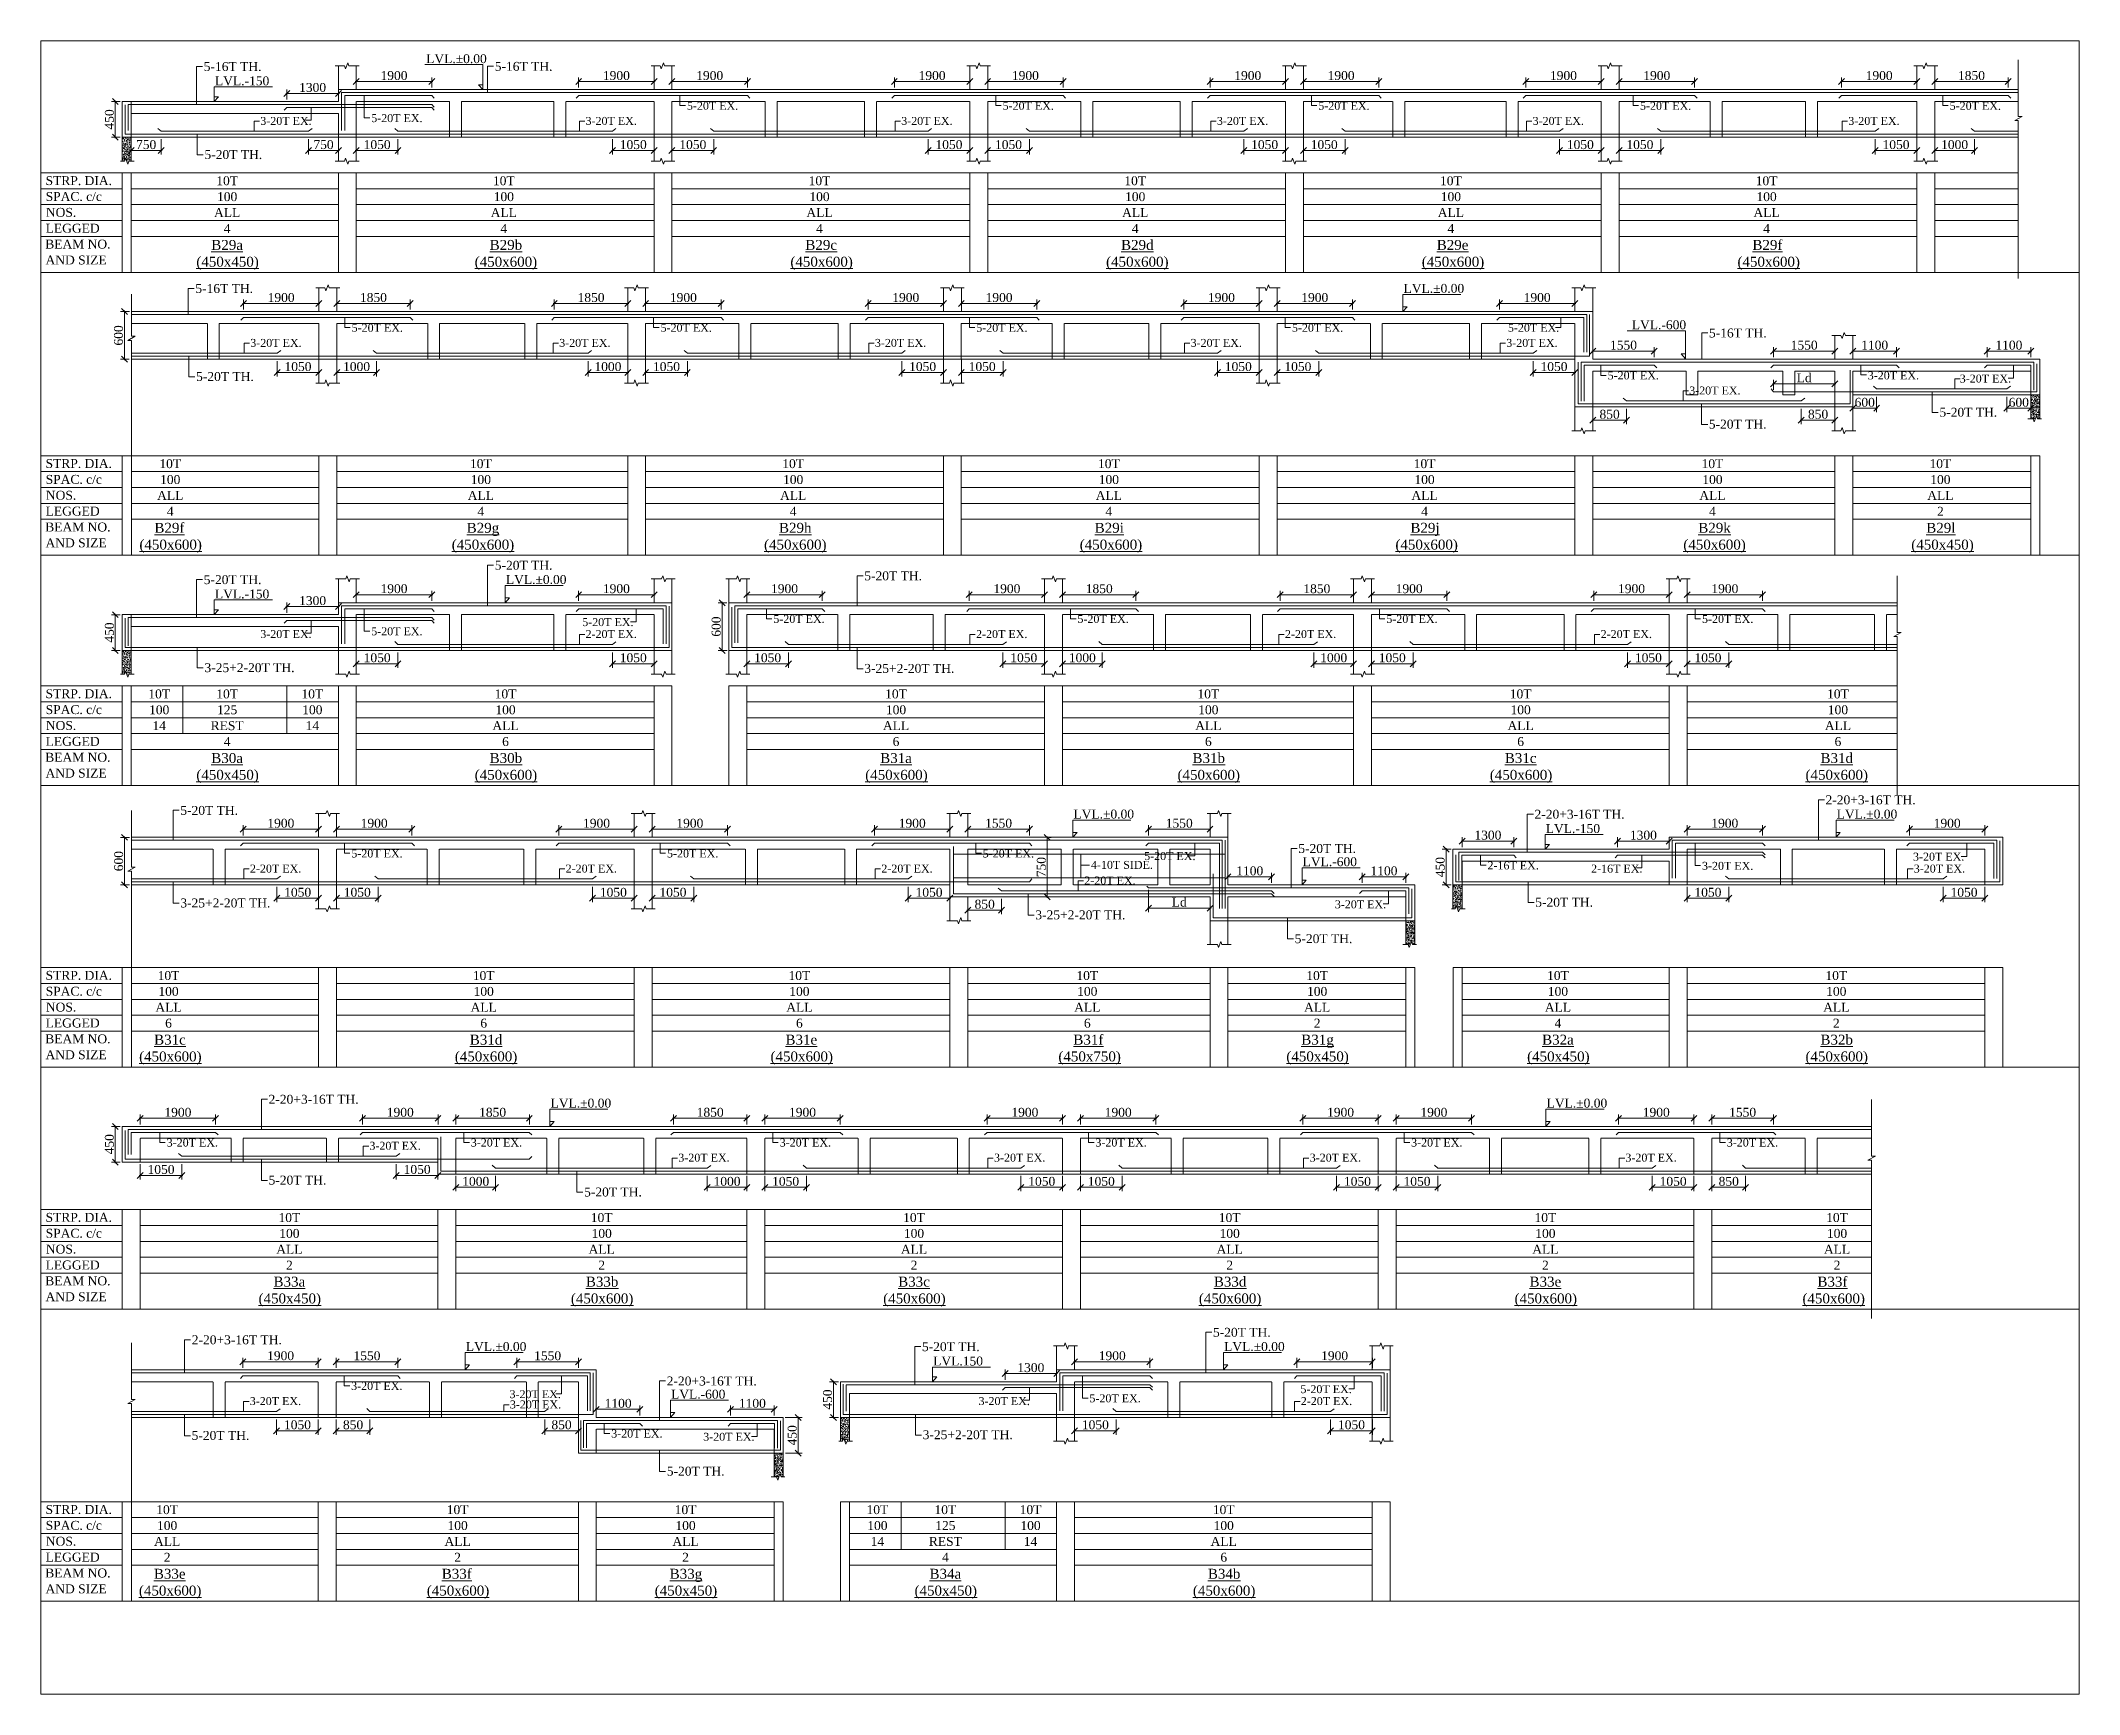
# Model space of a CAD drawing. Header units: millimetres. Extents: x 9781889 to 10654170, y -7852491 to -7608561.
# Drawn here: x 10029451 to 10080786, y -7801878 to -7760218 of the extents above; entities that cross this region are included whole.
import ezdxf
from ezdxf.enums import TextEntityAlignment as Align

# ---------------------------------------------------------------- set-up
doc = ezdxf.new("R2010")
doc.units = ezdxf.units.MM
doc.header["$LTSCALE"] = 10
doc.header["$PDMODE"] = 3
doc.linetypes.add('HIDDEN', pattern=[0.375, 0.25, -0.125])
for name, color, linetype, lineweight in [('LVL', 3, 'Continuous', 0), ('S-CUT OUT LINE', 9, 'Continuous', 0), ('S-DIM L.S.', 7, 'Continuous', 0), ('S-HATCH', 8, 'Continuous', 0), ('S-L.S.SECTION', 5, 'Continuous', 0), ('S-L.S.SLAB LINE', 252, 'HIDDEN', 0), ('S-L.S.STEEL', 1, 'Continuous', 9), ('S-L.S.STEEL 1', 6, 'Continuous', 0), ('S-SECTION MARK', 7, 'Continuous', 0), ('S-SHEET', 251, 'Continuous', 0), ('S-TEXT', 7, 'Continuous', 0), ('S-TEXT L.S. BEAM NO.', 30, 'Continuous', 0), ('S-TEXT. L.S.', 7, 'Continuous', 0)]:
    doc.layers.add(name, color=color, linetype=linetype, lineweight=lineweight)
doc.styles.add('135', font='arial.ttf', dxfattribs={"width": 0.8, "height": 135})
doc.styles.get("Standard").update_dxf_attribs({"font": 'arial.ttf'})
doc.styles.add('TEXT', font='times.ttf')
doc.dimstyles.new('75', dxfattribs={"dimtxt": 135, "dimasz": 90, "dimexe": 0.1, "dimexo": 0.03, "dimgap": 0.09, "dimtad": 1, "dimdec": 0, "dimzin": 0, "dimdsep": 46, "dimtxsty": '135', "dimblk": 'ARCHTICK', "dimcen": 0.09, "dimclrd": 256, "dimclre": 256, "dimclrt": 256, "dimadec": 0, "dimazin": 0, "dimtfac": 1, "dimtdec": 0, "dimtofl": 0, "dimtmove": 1, "dimatfit": 3, "dimldrblk": 'DOTSMALL', "dimfxl": 1, "dimtolj": 1, "dimtzin": 0, "dimlwd": -1, "dimlwe": -1, "dimarcsym": 0})
doc.dimstyles.new('SETU_1', dxfattribs={"dimtxt": 200, "dimasz": 150, "dimexe": 100, "dimexo": 50, "dimgap": 35, "dimtad": 1, "dimdec": 0, "dimzin": 0, "dimdsep": 46, "dimtxsty": 'Standard', "dimblk": 'OBLIQUE', "dimcen": 150, "dimdle": 25, "dimclrd": 256, "dimclre": 7, "dimclrt": 256, "dimadec": 0, "dimazin": 0, "dimtfac": 1, "dimtdec": 0, "dimtofl": 0, "dimtmove": 1, "dimatfit": 3, "dimfxl": 1, "dimtolj": 1, "dimtzin": 0, "dimlwd": -1, "dimlwe": 5, "dimarcsym": 1})

msp = doc.modelspace()

# ---------------------------------------------------------------- texts
at = {"layer": 'LVL', "style": 'TEXT'}
for s, p in [('LVL.%%P0.00', (10039156.3, -7760781.7, 0)), ('LVL.-150', (10033837.5, -7761341.3, 0)), ('LVL.%%P0.00', (10063770.1, -7766569.4, 0)), ('LVL.-600', (10069517.9, -7767487, 0)), ('LVL.-150', (10033837.5, -7774269.6, 0)), ('LVL.%%P0.00', (10041163.9, -7773904.4, 0)), ('LVL.%%P0.00', (10055456.4, -7779814.2, 0)), ('LVL.%%P0.00', (10074677, -7779814.2, 0)), ('LVL.-150', (10067350.6, -7780179.4, 0)), ('LVL.-600', (10061228.9, -7781014.9, 0)), ('LVL.%%P0.00', (10042289.8, -7787096.9, 0)), ('LVL.%%P0.00', (10067372.7, -7787096.9, 0)), ('LVL.%%P0.00', (10040154.9, -7793229.6, 0)), ('LVL.%%P0.00', (10059250.4, -7793229.6, 0)), ('LVL.150', (10051924, -7793594.8, 0)), ('LVL.-600', (10045323.4, -7794430.3, 0))]:
    msp.add_text(s, height=225, dxfattribs=at).set_placement(p)
at = {"layer": 'S-L.S.STEEL 1', "style": 'TEXT'}
msp.add_text('4-10T SIDE.', height=200, dxfattribs=at).set_placement((10055897.5, -7781081.6, 0))
at = {"layer": 'S-TEXT', "style": 'TEXT'}
for s, p in [('STRP. DIA.', (10030408.2, -7763854.1, 0)), ('SPAC. c/c', (10030282.6, -7764254.1, 0)), ('NOS.', (10029962, -7764654.1, 0)), ('BEAM NO.', (10030385.9, -7765454.1, 0)), ('LEGGED', (10030254.7, -7765054.1, 0)), ('AND SIZE', (10030340.7, -7765854.1, 0)), ('STRP. DIA.', (10030408.2, -7770981.6, 0)), ('SPAC. c/c', (10030282.6, -7771381.6, 0)), ('LEGGED', (10030254.7, -7772181.6, 0)), ('NOS.', (10029962, -7771781.6, 0)), ('BEAM NO.', (10030385.9, -7772581.6, 0)), ('AND SIZE', (10030340.7, -7772981.6, 0)), ('STRP. DIA.', (10030408.2, -7776782.4, 0)), ('SPAC. c/c', (10030282.6, -7777182.4, 0)), ('NOS.', (10029962, -7777582.4, 0)), ('LEGGED', (10030254.7, -7777982.4, 0)), ('BEAM NO.', (10030385.9, -7778382.4, 0)), ('AND SIZE', (10030340.7, -7778782.4, 0)), ('STRP. DIA.', (10030408.2, -7783877.5, 0)), ('SPAC. c/c', (10030282.6, -7784277.5, 0)), ('NOS.', (10029962, -7784677.5, 0)), ('BEAM NO.', (10030385.9, -7785477.5, 0)), ('LEGGED', (10030254.7, -7785077.5, 0)), ('AND SIZE', (10030340.7, -7785877.5, 0)), ('STRP. DIA.', (10030408.2, -7789974.9, 0)), ('SPAC. c/c', (10030282.6, -7790374.9, 0)), ('LEGGED', (10030254.7, -7791174.9, 0)), ('NOS.', (10029962, -7790774.9, 0)), ('BEAM NO.', (10030385.9, -7791574.9, 0)), ('AND SIZE', (10030340.7, -7791974.9, 0)), ('STRP. DIA.', (10030408.2, -7797334.8, 0)), ('SPAC. c/c', (10030282.6, -7797734.8, 0)), ('NOS.', (10029962, -7798134.8, 0)), ('LEGGED', (10030254.7, -7798534.8, 0)), ('BEAM NO.', (10030385.9, -7798934.8, 0)), ('AND SIZE', (10030340.7, -7799334.8, 0))]:
    msp.add_text(s, height=225, dxfattribs=at).set_placement(p, align=Align.CENTER)
at = {"layer": 'S-TEXT', "linetype": 'ByBlock', "style": 'TEXT'}
for s, p in [('10T', (10034145.2, -7763746, 0)), ('10T', (10041112.4, -7763746, 0)), ('10T', (10049062.4, -7763746, 0)), ('10T', (10057012.4, -7763746, 0)), ('10T', (10064962.4, -7763746, 0)), ('10T', (10072912.4, -7763746, 0)), ('100', (10034145.2, -7764146, 0)), ('100', (10041112.4, -7764146, 0)), ('100', (10049062.4, -7764146, 0)), ('100', (10057012.4, -7764146, 0)), ('100', (10064962.4, -7764146, 0)), ('100', (10072912.4, -7764146, 0)), ('ALL', (10034145.2, -7764546, 0)), ('ALL', (10041112.4, -7764546, 0)), ('ALL', (10049062.4, -7764546, 0)), ('ALL', (10057012.4, -7764546, 0)), ('ALL', (10064962.4, -7764546, 0)), ('ALL', (10072912.4, -7764546, 0)), ('4', (10034145.2, -7764946, 0)), ('4', (10041112.4, -7764946, 0)), ('4', (10049062.4, -7764946, 0)), ('4', (10057012.4, -7764946, 0)), ('4', (10064962.4, -7764946, 0)), ('4', (10072912.4, -7764946, 0)), ('10T', (10032712.1, -7770873.5, 0)), ('10T', (10040534.2, -7770873.5, 0)), ('10T', (10048399, -7770873.5, 0)), ('10T', (10056349, -7770873.5, 0)), ('10T', (10064299, -7770873.5, 0)), ('10T', (10071549, -7770873.5, 0)), ('10T', (10077289, -7770873.5, 0)), ('100', (10032712.1, -7771273.5, 0)), ('100', (10040534.2, -7771273.5, 0)), ('100', (10048399, -7771273.5, 0)), ('100', (10056349, -7771273.5, 0)), ('100', (10064299, -7771273.5, 0)), ('100', (10071549, -7771273.5, 0)), ('100', (10077289, -7771273.5, 0)), ('ALL', (10032712.1, -7771673.5, 0)), ('4', (10032712.1, -7772073.5, 0)), ('ALL', (10040534.2, -7771673.5, 0)), ('4', (10040534.2, -7772073.5, 0)), ('ALL', (10048399, -7771673.5, 0)), ('4', (10048399, -7772073.5, 0)), ('ALL', (10056349, -7771673.5, 0)), ('4', (10056349, -7772073.5, 0)), ('ALL', (10064299, -7771673.5, 0)), ('4', (10064299, -7772073.5, 0)), ('ALL', (10071549, -7771673.5, 0)), ('4', (10071549, -7772073.5, 0)), ('ALL', (10077289, -7771673.5, 0)), ('2', (10077289, -7772073.5, 0)), ('10T', (10032433.9, -7776674.3, 0)), ('10T', (10034145.2, -7776674.3, 0)), ('10T', (10036290.4, -7776674.3, 0)), ('10T', (10041155.2, -7776674.3, 0)), ('10T', (10050989.4, -7776674.3, 0)), ('10T', (10058854.2, -7776674.3, 0)), ('10T', (10066718.9, -7776674.3, 0)), ('10T', (10074709.4, -7776674.3, 0)), ('100', (10032433.9, -7777074.3, 0)), ('125', (10034145.2, -7777074.3, 0)), ('100', (10036290.4, -7777074.3, 0)), ('100', (10041155.2, -7777074.3, 0)), ('100', (10050989.4, -7777074.3, 0)), ('100', (10058854.2, -7777074.3, 0)), ('100', (10066718.9, -7777074.3, 0)), ('100', (10074709.4, -7777074.3, 0)), ('14', (10032433.9, -7777474.3, 0)), ('REST', (10034145.2, -7777474.3, 0)), ('14', (10036290.4, -7777474.3, 0)), ('ALL', (10041155.2, -7777474.3, 0)), ('ALL', (10050989.4, -7777474.3, 0)), ('ALL', (10058854.2, -7777474.3, 0)), ('ALL', (10066718.9, -7777474.3, 0)), ('ALL', (10074709.4, -7777474.3, 0)), ('4', (10034145.2, -7777874.3, 0)), ('6', (10041155.2, -7777874.3, 0)), ('6', (10050989.4, -7777874.3, 0)), ('6', (10058854.2, -7777874.3, 0)), ('6', (10066718.9, -7777874.3, 0)), ('6', (10074709.4, -7777874.3, 0)), ('10T', (10032668.5, -7783769.5, 0)), ('10T', (10040605.8, -7783769.5, 0)), ('10T', (10048555.8, -7783769.5, 0)), ('10T', (10055805.8, -7783769.5, 0)), ('10T', (10061594.6, -7783769.5, 0)), ('10T', (10067658.3, -7783769.5, 0)), ('10T', (10074668.3, -7783769.5, 0)), ('100', (10032668.5, -7784169.5, 0)), ('100', (10040605.8, -7784169.5, 0)), ('100', (10048555.8, -7784169.5, 0)), ('100', (10055805.8, -7784169.5, 0)), ('100', (10061594.6, -7784169.5, 0)), ('100', (10067658.3, -7784169.5, 0)), ('100', (10074668.3, -7784169.5, 0)), ('ALL', (10032668.5, -7784569.5, 0)), ('ALL', (10040605.8, -7784569.5, 0)), ('ALL', (10048555.8, -7784569.5, 0)), ('ALL', (10055805.8, -7784569.5, 0)), ('ALL', (10061594.6, -7784569.5, 0)), ('ALL', (10067658.3, -7784569.5, 0)), ('ALL', (10074668.3, -7784569.5, 0)), ('6', (10032668.5, -7784969.5, 0)), ('6', (10040605.8, -7784969.5, 0)), ('6', (10048555.8, -7784969.5, 0)), ('6', (10055805.8, -7784969.5, 0)), ('2', (10061594.6, -7784969.5, 0)), ('4', (10067658.3, -7784969.5, 0)), ('2', (10074668.3, -7784969.5, 0)), ('10T', (10035712.6, -7789866.9, 0)), ('10T', (10043577.3, -7789866.9, 0)), ('10T', (10051442.1, -7789866.9, 0)), ('10T', (10059392.1, -7789866.9, 0)), ('10T', (10067342.1, -7789866.9, 0)), ('10T', (10074686.7, -7789866.9, 0)), ('100', (10035712.6, -7790266.9, 0)), ('100', (10043577.3, -7790266.9, 0)), ('100', (10051442.1, -7790266.9, 0)), ('100', (10059392.1, -7790266.9, 0)), ('100', (10067342.1, -7790266.9, 0)), ('100', (10074686.7, -7790266.9, 0)), ('ALL', (10035712.6, -7790666.9, 0)), ('2', (10035712.6, -7791066.9, 0)), ('ALL', (10043577.3, -7790666.9, 0)), ('2', (10043577.3, -7791066.9, 0)), ('ALL', (10051442.1, -7790666.9, 0)), ('2', (10051442.1, -7791066.9, 0)), ('ALL', (10059392.1, -7790666.9, 0)), ('2', (10059392.1, -7791066.9, 0)), ('ALL', (10067342.1, -7790666.9, 0)), ('2', (10067342.1, -7791066.9, 0)), ('ALL', (10074686.7, -7790666.9, 0)), ('2', (10074686.7, -7791066.9, 0)), ('10T', (10032634, -7797226.7, 0)), ('10T', (10039949.1, -7797226.7, 0)), ('10T', (10045689.1, -7797226.7, 0)), ('10T', (10050520.4, -7797226.7, 0)), ('10T', (10052231.7, -7797226.7, 0)), ('10T', (10054376.9, -7797226.7, 0)), ('10T', (10059241.7, -7797226.7, 0)), ('100', (10032634, -7797626.7, 0)), ('100', (10039949.1, -7797626.7, 0)), ('100', (10045689.1, -7797626.7, 0)), ('100', (10050520.4, -7797626.7, 0)), ('125', (10052231.7, -7797626.7, 0)), ('100', (10054376.9, -7797626.7, 0)), ('100', (10059241.7, -7797626.7, 0)), ('ALL', (10032634, -7798026.7, 0)), ('ALL', (10039949.1, -7798026.7, 0)), ('ALL', (10045689.1, -7798026.7, 0)), ('14', (10050520.4, -7798026.7, 0)), ('REST', (10052231.7, -7798026.7, 0)), ('14', (10054376.9, -7798026.7, 0)), ('ALL', (10059241.7, -7798026.7, 0)), ('2', (10032634, -7798426.7, 0)), ('2', (10039949.1, -7798426.7, 0)), ('2', (10045689.1, -7798426.7, 0)), ('4', (10052231.7, -7798426.7, 0)), ('6', (10059241.7, -7798426.7, 0))]:
    msp.add_text(s, height=225, dxfattribs=at).set_placement(p, align=Align.MIDDLE_CENTER)
at = {"layer": 'S-TEXT L.S. BEAM NO.', "color": 145, "linetype": 'ByBlock', "style": 'TEXT'}
for s, p in [('%%UB29a', (10033746.4, -7765486.7, 0)), ('%%U(450x450)', (10033368.9, -7765909.7, 0)), ('%%UB29l', (10076933, -7772614.2, 0)), ('%%U(450x450)', (10076555.5, -7773037.1, 0)), ('%%U(450x450)', (10033368.9, -7778838, 0)), ('%%UB30a', (10033746.4, -7778415, 0)), ('%%UB31g', (10061195.8, -7785510.2, 0)), ('%%UB32a', (10067259.5, -7785510.2, 0)), ('%%U(450x450)', (10060818.3, -7785933.1, 0)), ('%%U(450x450)', (10066882, -7785933.1, 0)), ('%%UB33a', (10035313.8, -7791607.5, 0)), ('%%U(450x450)', (10034936.3, -7792030.5, 0)), ('%%U(450x450)', (10044912.8, -7799390.4, 0)), ('%%UB33g', (10045290.3, -7798967.4, 0)), ('%%U(450x450)', (10051455.4, -7799390.4, 0)), ('%%UB34a', (10051832.9, -7798967.4, 0))]:
    msp.add_text(s, height=250, dxfattribs=at).set_placement(p)
at = {"layer": 'S-TEXT L.S. BEAM NO.', "color": 140, "linetype": 'ByBlock', "style": 'TEXT'}
for s, p in [('%%UB29b', (10040756.4, -7765486.7, 0)), ('%%UB29c', (10048706.4, -7765486.7, 0)), ('%%UB29d', (10056656.4, -7765486.7, 0)), ('%%UB29e', (10064606.4, -7765486.7, 0)), ('%%UB29f', (10072556.4, -7765486.7, 0)), ('%%U(450x600)', (10040379, -7765909.7, 0)), ('%%U(450x600)', (10048329, -7765909.7, 0)), ('%%U(450x600)', (10056279, -7765909.7, 0)), ('%%U(450x600)', (10064229, -7765909.7, 0)), ('%%U(450x600)', (10072179, -7765909.7, 0)), ('%%UB29f', (10032313.5, -7772614.2, 0)), ('%%UB29g', (10040178.2, -7772614.2, 0)), ('%%UB29h', (10048043, -7772614.2, 0)), ('%%UB29i', (10055993, -7772614.2, 0)), ('%%UB29j', (10063943, -7772614.2, 0)), ('%%UB29k', (10071193, -7772614.2, 0)), ('%%U(450x600)', (10031936, -7773037.1, 0)), ('%%U(450x600)', (10039800.8, -7773037.1, 0)), ('%%U(450x600)', (10047665.5, -7773037.1, 0)), ('%%U(450x600)', (10055615.5, -7773037.1, 0)), ('%%U(450x600)', (10063565.5, -7773037.1, 0)), ('%%U(450x600)', (10070815.5, -7773037.1, 0)), ('%%UB30b', (10040756.4, -7778415, 0)), ('%%UB31b', (10058455.4, -7778415, 0)), ('%%UB31d', (10074270.1, -7778415, 0)), ('%%U(450x600)', (10040379, -7778838, 0)), ('%%U(450x600)', (10050213.2, -7778838, 0)), ('%%UB31a', (10050590.6, -7778415, 0)), ('%%U(450x600)', (10058077.9, -7778838, 0)), ('%%U(450x600)', (10065942.7, -7778838, 0)), ('%%UB31c', (10066320.1, -7778415, 0)), ('%%U(450x600)', (10073892.7, -7778838, 0)), ('%%UB31c', (10032305.8, -7785510.2, 0)), ('%%UB31d', (10040255.8, -7785510.2, 0)), ('%%UB31e', (10048205.8, -7785510.2, 0)), ('%%UB32b', (10074269.5, -7785510.2, 0)), ('%%U(450x600)', (10031928.3, -7785933.1, 0)), ('%%U(450x600)', (10039878.3, -7785933.1, 0)), ('%%U(450x600)', (10047828.3, -7785933.1, 0)), ('%%U(450x600)', (10073892.1, -7785933.1, 0)), ('%%UB33b', (10043178.5, -7791607.5, 0)), ('%%UB33c', (10051043.3, -7791607.5, 0)), ('%%UB33d', (10058993.3, -7791607.5, 0)), ('%%UB33e', (10066943.3, -7791607.5, 0)), ('%%UB33f', (10074193.3, -7791607.5, 0)), ('%%U(450x600)', (10042801.1, -7792030.5, 0)), ('%%U(450x600)', (10050665.8, -7792030.5, 0)), ('%%U(450x600)', (10058615.8, -7792030.5, 0)), ('%%U(450x600)', (10066565.8, -7792030.5, 0)), ('%%U(450x600)', (10073815.8, -7792030.5, 0)), ('%%U(450x600)', (10031922.8, -7799390.4, 0)), ('%%UB33e', (10032300.3, -7798967.4, 0)), ('%%U(450x600)', (10039172.8, -7799390.4, 0)), ('%%UB33f', (10039550.3, -7798967.4, 0)), ('%%U(450x600)', (10058465.4, -7799390.4, 0)), ('%%UB34b', (10058842.9, -7798967.4, 0))]:
    msp.add_text(s, height=250, dxfattribs=at).set_placement(p)
at = {"layer": 'S-TEXT L.S. BEAM NO.', "color": 230, "linetype": 'ByBlock', "style": 'TEXT'}
for s, p in [('%%UB31f', (10055455.8, -7785510.2, 0)), ('%%U(450x750)', (10055078.3, -7785933.1, 0))]:
    msp.add_text(s, height=250, dxfattribs=at).set_placement(p)
at = {"layer": 'S-TEXT. L.S.', "style": 'TEXT'}
for s, height, p in [('5-16T TH.', 225, (10033555.4, -7760979.9, 0)), ('5-16T TH.', 225, (10040884.2, -7760976, 0)), ('3-20T EX.', 200, (10034979.7, -7762337.5, 0)), ('5-20T EX.', 200, (10037773, -7762267.8, 0)), ('3-20T EX.', 200, (10043170.2, -7762337.5, 0)), ('5-20T EX.', 200, (10045723, -7761957.1, 0)), ('3-20T EX.', 200, (10051120.1, -7762337.5, 0)), ('5-20T EX.', 200, (10053673, -7761957.1, 0)), ('3-20T EX.', 200, (10059070.1, -7762337.5, 0)), ('5-20T EX.', 200, (10061623, -7761957.1, 0)), ('3-20T EX.', 200, (10067020.1, -7762337.5, 0)), ('5-20T EX.', 200, (10069724.3, -7761957.1, 0)), ('3-20T EX.', 200, (10074970.1, -7762337.5, 0)), ('5-20T EX.', 200, (10077523, -7761957.1, 0)), ('5-20T TH.', 225, (10033573.7, -7763197.4, 0)), ('5-16T TH.', 225, (10033344.4, -7766572.5, 0)), ('5-20T EX.', 200, (10037280.1, -7767549.7, 0)), ('5-20T EX.', 200, (10045059.6, -7767549.7, 0)), ('5-20T EX.', 200, (10053009.6, -7767549.7, 0)), ('5-20T EX.', 200, (10060959.6, -7767549.7, 0)), ('5-20T EX.', 200, (10066398.4, -7767549.7, 0)), ('3-20T EX.', 200, (10034727.2, -7767930.1, 0)), ('3-20T EX.', 200, (10042506.8, -7767930.1, 0)), ('3-20T EX.', 200, (10050456.8, -7767930.1, 0)), ('3-20T EX.', 200, (10058406.8, -7767930.1, 0)), ('3-20T EX.', 200, (10066356.8, -7767930.1, 0)), ('5-16T TH.', 225, (10071460.8, -7767693.5, 0)), ('5-20T TH.', 225, (10033362.7, -7768790, 0)), ('5-20T EX.', 200, (10068909.6, -7768749.7, 0)), ('3-20T EX.', 200, (10075459.6, -7768749.7, 0)), ('3-20T EX.', 200, (10077776.3, -7768830.1, 0)), ('3-20T EX.', 200, (10070963.5, -7769130.1, 0)), ('5-20T TH.', 225, (10071457.8, -7769990, 0)), ('5-20T TH.', 225, (10077265.8, -7769690, 0)), ('5-20T TH.', 225, (10040884.2, -7773545.9, 0)), ('5-20T TH.', 225, (10033555.4, -7773908.2, 0)), ('5-20T TH.', 225, (10050189.5, -7773812.1)), ('3-20T EX.', 200, (10034979.7, -7775265.8, 0)), ('5-20T EX.', 200, (10037773, -7775196.1, 0)), ('5-20T EX.', 200, (10043086.7, -7774965.8, 0)), ('2-20T EX.', 200, (10043170.2, -7775265.8, 0)), ('5-20T EX.', 200, (10047899.2, -7774885.4, 0)), ('2-20T EX.', 200, (10053004.4, -7775265.8, 0)), ('5-20T EX.', 200, (10055557.2, -7774885.4, 0)), ('2-20T EX.', 200, (10060783.9, -7775265.8, 0)), ('5-20T EX.', 200, (10063336.7, -7774885.4, 0)), ('2-20T EX.', 200, (10068733.9, -7775265.8, 0)), ('5-20T EX.', 200, (10071286.7, -7774885.4, 0)), ('3-25+2-20T TH.', 225, (10033573.7, -7776125.7, 0)), ('3-25+2-20T TH.', 225, (10050189.5, -7776144)), ('5-20T TH.', 225, (10032965.7, -7779721.9, 0)), ('2-20+3-16T TH.', 225, (10067068.5, -7779818, 0)), ('2-20+3-16T TH.', 225, (10074397.3, -7779455.7, 0)), ('5-20T EX.', 200, (10037272.3, -7780795.2, 0)), ('5-20T EX.', 200, (10045222.3, -7780795.2, 0)), ('5-20T EX.', 200, (10053172.3, -7780795.2, 0)), ('5-20T EX.', 200, (10057237.7, -7780860.3, 0)), ('5-20T TH.', 225, (10061119.5, -7780682.4, 0)), ('3-20T EX.', 200, (10076599.8, -7780875.6, 0)), ('2-20T EX.', 200, (10034719.5, -7781175.6, 0)), ('2-20T EX.', 200, (10042669.5, -7781175.6, 0)), ('2-20T EX.', 200, (10050619.5, -7781175.6, 0)), ('2-16T EX.', 200, (10065883.2, -7781095.2, 0)), ('2-16T EX.', 200, (10068492.9, -7781175.6, 0)), ('3-20T EX.', 200, (10071286.2, -7781105.9, 0)), ('3-20T EX.', 200, (10076618.6, -7781175.6, 0)), ('2-20T EX.', 200, (10055730.3, -7781475.6, 0)), ('3-25+2-20T TH.', 225, (10032965.7, -7782053.8, 0)), ('3-25+2-20T TH.', 225, (10054497.5, -7782353.8, 0)), ('3-20T EX.', 200, (10062039.1, -7782075.6, 0)), ('5-20T TH.', 225, (10067086.8, -7782035.5, 0)), ('5-20T TH.', 225, (10061028.3, -7782953.8, 0)), ('2-20+3-16T TH.', 225, (10035188.3, -7787000.1, 0)), ('3-20T EX.', 200, (10032622.3, -7788077.9, 0)), ('3-20T EX.', 200, (10040280.3, -7788077.9, 0)), ('3-20T EX.', 200, (10048059.8, -7788077.9, 0)), ('3-20T EX.', 200, (10056009.8, -7788077.9, 0)), ('3-20T EX.', 200, (10063959.8, -7788077.9, 0)), ('3-20T EX.', 200, (10071909.8, -7788077.9, 0)), ('3-20T EX.', 200, (10037727.5, -7788158.3, 0)), ('3-20T EX.', 200, (10045507, -7788458.3, 0)), ('3-20T EX.', 200, (10053457, -7788458.3, 0)), ('3-20T EX.', 200, (10061407, -7788458.3, 0)), ('3-20T EX.', 200, (10069357, -7788458.3, 0)), ('5-20T TH.', 225, (10035188.3, -7789036.6, 0)), ('5-20T TH.', 225, (10043134.1, -7789336.6, 0)), ('2-20+3-16T TH.', 225, (10033254.1, -7793059.9, 0)), ('5-20T TH.', 225, (10051641.9, -7793233.4, 0)), ('5-20T TH.', 225, (10058970.7, -7792871.1, 0)), ('3-20T EX.', 200, (10037266.8, -7794210.6, 0)), ('2-20+3-16T TH.', 225, (10045214, -7794097.8, 0)), ('3-20T EX.', 200, (10034714, -7794591, 0)), ('3-20T EX.', 200, (10041255.6, -7794417.8, 0)), ('3-20T EX.', 200, (10041264, -7794676.1, 0)), ('3-20T EX.', 200, (10053066.2, -7794591, 0)), ('5-20T EX.', 200, (10055859.5, -7794521.3, 0)), ('5-20T EX.', 200, (10061173.2, -7794291, 0)), ('2-20T EX.', 200, (10061181.8, -7794591, 0)), ('5-20T TH.', 225, (10033250.3, -7795469.2, 0)), ('3-20T EX.', 200, (10043816.8, -7795410.6, 0)), ('3-20T EX.', 200, (10046133.6, -7795491, 0)), ('3-25+2-20T TH.', 225, (10051660.2, -7795450.9, 0)), ('5-20T TH.', 225, (10045217, -7796369.2, 0))]:
    msp.add_text(s, height=height, dxfattribs=at).set_placement(p)

# ---------------------------------------------------------------- blocks, each defined once
blk = doc.blocks.new('_ArchTick')
at = {"color": 0, "linetype": 'ByBlock', "const_width": 0.15}
blk.add_lwpolyline([(-0.5, -0.5), (0.5, 0.5)], dxfattribs=at)
blk = doc.blocks.new('_Oblique')
at = {"color": 0, "linetype": 'ByBlock', "lineweight": -2}
blk.add_line((-0.5, -0.5), (0.5, 0.5), dxfattribs=at)
blk = doc.blocks.new('*D189')
at = {"layer": 'Defpoints', "color": 0, "transparency": 16777216}
for p in [(10031500, -7774678, 0), (10031329, -7775578), (10031505, -7775578)]:
    blk.add_point(p, dxfattribs=at)
at = {"layer": 'S-DIM L.S.', "color": 7, "lineweight": 5, "transparency": 16777216}
for p, q in [((10031450, -7774678), (10031229, -7774678)), ((10031455, -7775578), (10031229, -7775578))]:
    blk.add_line(p, q, dxfattribs=at)
at = {"layer": 'S-DIM L.S.', "transparency": 16777216}
blk.add_line((10031329, -7774653), (10031329, -7775603), dxfattribs=at)
at = {"layer": 'S-DIM L.S.', "transparency": 16777216, "xscale": 150, "yscale": 150, "zscale": 150}
for p, rotation in [((10031329, -7774678), 90), ((10031329, -7775578), 270)]:
    blk.add_blockref('_Oblique', p, dxfattribs=dict(at, rotation=rotation))
at = {"layer": 'S-DIM L.S.', "transparency": 16777216, "insert": (10031180, -7775128), "char_height": 225, "attachment_point": 5, "rotation": 90, "style": 'TEXT'}
blk.add_mtext('\\A1;450', dxfattribs=at)
blk = doc.blocks.new('*D190')
at = {"layer": 'Defpoints', "color": 0, "transparency": 16777216}
for p in [(10037397, -7774174), (10037397, -7774378, 0), (10039297, -7774378, 0)]:
    blk.add_point(p, dxfattribs=at)
at = {"layer": 'S-DIM L.S.', "transparency": 16777216}
blk.add_line((10039322, -7774174), (10037372, -7774174), dxfattribs=at)
at = {"layer": 'S-DIM L.S.', "color": 7, "lineweight": 5, "transparency": 16777216}
for p, q in [((10037397, -7774328), (10037397, -7774074)), ((10039297, -7774328), (10039297, -7774074))]:
    blk.add_line(p, q, dxfattribs=at)
at = {"layer": 'S-DIM L.S.', "transparency": 16777216, "xscale": 150, "yscale": 150, "zscale": 150, "rotation": 180}
blk.add_blockref('_Oblique', (10037397, -7774174), dxfattribs=at)
at = {"layer": 'S-DIM L.S.', "transparency": 16777216, "xscale": 150, "yscale": 150, "zscale": 150}
blk.add_blockref('_Oblique', (10039297, -7774174), dxfattribs=at)
at = {"layer": 'S-DIM L.S.', "transparency": 16777216, "insert": (10038347, -7774024), "char_height": 225, "attachment_point": 5, "style": 'TEXT'}
blk.add_mtext('\\A1;1900', dxfattribs=at)
blk = doc.blocks.new('*D191')
at = {"layer": 'Defpoints', "color": 0, "transparency": 16777216}
for p in [(10036947, -7774474), (10035647, -7774678, 0), (10036947, -7774678, 0)]:
    blk.add_point(p, dxfattribs=at)
at = {"layer": 'S-DIM L.S.', "transparency": 16777216}
blk.add_line((10035622, -7774474), (10036972, -7774474), dxfattribs=at)
at = {"layer": 'S-DIM L.S.', "color": 7, "lineweight": 5, "transparency": 16777216}
for p, q in [((10035647, -7774628), (10035647, -7774374)), ((10036947, -7774628), (10036947, -7774374))]:
    blk.add_line(p, q, dxfattribs=at)
at = {"layer": 'S-DIM L.S.', "transparency": 16777216, "xscale": 150, "yscale": 150, "zscale": 150, "rotation": 180}
blk.add_blockref('_Oblique', (10035647, -7774474), dxfattribs=at)
at = {"layer": 'S-DIM L.S.', "transparency": 16777216, "xscale": 150, "yscale": 150, "zscale": 150}
blk.add_blockref('_Oblique', (10036947, -7774474), dxfattribs=at)
at = {"layer": 'S-DIM L.S.', "transparency": 16777216, "insert": (10036297, -7774325), "char_height": 225, "attachment_point": 5, "style": 'TEXT'}
blk.add_mtext('\\A1;1300', dxfattribs=at)
blk = doc.blocks.new('*D186')
at = {"layer": 'Defpoints', "color": 0, "transparency": 16777216}
for p in [(10043847, -7775578, 0), (10044897, -7775578, 0), (10044897, -7775914)]:
    blk.add_point(p, dxfattribs=at)
at = {"layer": 'S-DIM L.S.', "transparency": 16777216}
blk.add_line((10043822, -7775914), (10044922, -7775914), dxfattribs=at)
at = {"layer": 'S-DIM L.S.', "color": 7, "lineweight": 5, "transparency": 16777216}
for p, q in [((10043847, -7775628), (10043847, -7776014)), ((10044897, -7775628), (10044897, -7776014))]:
    blk.add_line(p, q, dxfattribs=at)
at = {"layer": 'S-DIM L.S.', "transparency": 16777216, "xscale": 150, "yscale": 150, "zscale": 150, "rotation": 180}
blk.add_blockref('_Oblique', (10043847, -7775914), dxfattribs=at)
at = {"layer": 'S-DIM L.S.', "transparency": 16777216, "xscale": 150, "yscale": 150, "zscale": 150}
blk.add_blockref('_Oblique', (10044897, -7775914), dxfattribs=at)
at = {"layer": 'S-DIM L.S.', "transparency": 16777216, "insert": (10044372, -7775764), "char_height": 225, "attachment_point": 5, "style": 'TEXT'}
blk.add_mtext('\\A1;1050', dxfattribs=at)
blk = doc.blocks.new('*D187')
at = {"layer": 'Defpoints', "color": 0, "transparency": 16777216}
for p in [(10037397, -7775578, 0), (10038447, -7775578, 0), (10037397, -7775914)]:
    blk.add_point(p, dxfattribs=at)
at = {"layer": 'S-DIM L.S.', "transparency": 16777216}
blk.add_line((10038472, -7775914), (10037372, -7775914), dxfattribs=at)
at = {"layer": 'S-DIM L.S.', "color": 7, "lineweight": 5, "transparency": 16777216}
for p, q in [((10037397, -7775628), (10037397, -7776014)), ((10038447, -7775628), (10038447, -7776014))]:
    blk.add_line(p, q, dxfattribs=at)
at = {"layer": 'S-DIM L.S.', "transparency": 16777216, "xscale": 150, "yscale": 150, "zscale": 150, "rotation": 180}
blk.add_blockref('_Oblique', (10037397, -7775914), dxfattribs=at)
at = {"layer": 'S-DIM L.S.', "transparency": 16777216, "xscale": 150, "yscale": 150, "zscale": 150}
blk.add_blockref('_Oblique', (10038447, -7775914), dxfattribs=at)
at = {"layer": 'S-DIM L.S.', "transparency": 16777216, "insert": (10037922, -7775764), "char_height": 225, "attachment_point": 5, "style": 'TEXT'}
blk.add_mtext('\\A1;1050', dxfattribs=at)
blk = doc.blocks.new('*D188')
at = {"layer": 'Defpoints', "color": 0, "transparency": 16777216}
for p in [(10042997, -7774378, 0), (10044897, -7774174), (10044897, -7774378, 0)]:
    blk.add_point(p, dxfattribs=at)
at = {"layer": 'S-DIM L.S.', "transparency": 16777216}
blk.add_line((10042972, -7774174), (10044922, -7774174), dxfattribs=at)
at = {"layer": 'S-DIM L.S.', "color": 7, "lineweight": 5, "transparency": 16777216}
for p, q in [((10042997, -7774328), (10042997, -7774074)), ((10044897, -7774328), (10044897, -7774074))]:
    blk.add_line(p, q, dxfattribs=at)
at = {"layer": 'S-DIM L.S.', "transparency": 16777216, "xscale": 150, "yscale": 150, "zscale": 150, "rotation": 180}
blk.add_blockref('_Oblique', (10042997, -7774174), dxfattribs=at)
at = {"layer": 'S-DIM L.S.', "transparency": 16777216, "xscale": 150, "yscale": 150, "zscale": 150}
blk.add_blockref('_Oblique', (10044897, -7774174), dxfattribs=at)
at = {"layer": 'S-DIM L.S.', "transparency": 16777216, "insert": (10043947, -7774024), "char_height": 225, "attachment_point": 5, "style": 'TEXT'}
blk.add_mtext('\\A1;1900', dxfattribs=at)
blk = doc.blocks.new('*D192')
at = {"layer": 'Defpoints', "color": 0, "transparency": 16777216}
for p in [(10036447, -7780084), (10034547, -7780288, 0), (10036447, -7780288, 0)]:
    blk.add_point(p, dxfattribs=at)
at = {"layer": 'S-DIM L.S.', "transparency": 16777216}
blk.add_line((10034522, -7780084), (10036472, -7780084), dxfattribs=at)
at = {"layer": 'S-DIM L.S.', "color": 7, "lineweight": 5, "transparency": 16777216}
for p, q in [((10034547, -7780238), (10034547, -7779984)), ((10036447, -7780238), (10036447, -7779984))]:
    blk.add_line(p, q, dxfattribs=at)
at = {"layer": 'S-DIM L.S.', "transparency": 16777216, "xscale": 150, "yscale": 150, "zscale": 150, "rotation": 180}
blk.add_blockref('_Oblique', (10034547, -7780084), dxfattribs=at)
at = {"layer": 'S-DIM L.S.', "transparency": 16777216, "xscale": 150, "yscale": 150, "zscale": 150}
blk.add_blockref('_Oblique', (10036447, -7780084), dxfattribs=at)
at = {"layer": 'S-DIM L.S.', "transparency": 16777216, "insert": (10035497, -7779934), "char_height": 225, "attachment_point": 5, "style": 'TEXT'}
blk.add_mtext('\\A1;1900', dxfattribs=at)
blk = doc.blocks.new('*D193')
at = {"layer": 'Defpoints', "color": 0, "transparency": 16777216}
for p in [(10036897, -7780084), (10036897, -7780288, 0), (10038797, -7780288, 0)]:
    blk.add_point(p, dxfattribs=at)
at = {"layer": 'S-DIM L.S.', "transparency": 16777216}
blk.add_line((10038822, -7780084), (10036872, -7780084), dxfattribs=at)
at = {"layer": 'S-DIM L.S.', "color": 7, "lineweight": 5, "transparency": 16777216}
for p, q in [((10036897, -7780238), (10036897, -7779984)), ((10038797, -7780238), (10038797, -7779984))]:
    blk.add_line(p, q, dxfattribs=at)
at = {"layer": 'S-DIM L.S.', "transparency": 16777216, "xscale": 150, "yscale": 150, "zscale": 150, "rotation": 180}
blk.add_blockref('_Oblique', (10036897, -7780084), dxfattribs=at)
at = {"layer": 'S-DIM L.S.', "transparency": 16777216, "xscale": 150, "yscale": 150, "zscale": 150}
blk.add_blockref('_Oblique', (10038797, -7780084), dxfattribs=at)
at = {"layer": 'S-DIM L.S.', "transparency": 16777216, "insert": (10037847, -7779934), "char_height": 225, "attachment_point": 5, "style": 'TEXT'}
blk.add_mtext('\\A1;1900', dxfattribs=at)
blk = doc.blocks.new('*D194')
at = {"layer": 'Defpoints', "color": 0, "transparency": 16777216}
for p in [(10044397, -7780084), (10042497, -7780288, 0), (10044397, -7780288, 0)]:
    blk.add_point(p, dxfattribs=at)
at = {"layer": 'S-DIM L.S.', "transparency": 16777216}
blk.add_line((10042472, -7780084), (10044422, -7780084), dxfattribs=at)
at = {"layer": 'S-DIM L.S.', "color": 7, "lineweight": 5, "transparency": 16777216}
for p, q in [((10042497, -7780238), (10042497, -7779984)), ((10044397, -7780238), (10044397, -7779984))]:
    blk.add_line(p, q, dxfattribs=at)
at = {"layer": 'S-DIM L.S.', "transparency": 16777216, "xscale": 150, "yscale": 150, "zscale": 150, "rotation": 180}
blk.add_blockref('_Oblique', (10042497, -7780084), dxfattribs=at)
at = {"layer": 'S-DIM L.S.', "transparency": 16777216, "xscale": 150, "yscale": 150, "zscale": 150}
blk.add_blockref('_Oblique', (10044397, -7780084), dxfattribs=at)
at = {"layer": 'S-DIM L.S.', "transparency": 16777216, "insert": (10043447, -7779934), "char_height": 225, "attachment_point": 5, "style": 'TEXT'}
blk.add_mtext('\\A1;1900', dxfattribs=at)
blk = doc.blocks.new('*D195')
at = {"layer": 'Defpoints', "color": 0, "transparency": 16777216}
for p in [(10044847, -7780084), (10044847, -7780288, 0), (10046747, -7780288, 0)]:
    blk.add_point(p, dxfattribs=at)
at = {"layer": 'S-DIM L.S.', "transparency": 16777216}
blk.add_line((10046772, -7780084), (10044822, -7780084), dxfattribs=at)
at = {"layer": 'S-DIM L.S.', "color": 7, "lineweight": 5, "transparency": 16777216}
for p, q in [((10044847, -7780238), (10044847, -7779984)), ((10046747, -7780238), (10046747, -7779984))]:
    blk.add_line(p, q, dxfattribs=at)
at = {"layer": 'S-DIM L.S.', "transparency": 16777216, "xscale": 150, "yscale": 150, "zscale": 150, "rotation": 180}
blk.add_blockref('_Oblique', (10044847, -7780084), dxfattribs=at)
at = {"layer": 'S-DIM L.S.', "transparency": 16777216, "xscale": 150, "yscale": 150, "zscale": 150}
blk.add_blockref('_Oblique', (10046747, -7780084), dxfattribs=at)
at = {"layer": 'S-DIM L.S.', "transparency": 16777216, "insert": (10045797, -7779934), "char_height": 225, "attachment_point": 5, "style": 'TEXT'}
blk.add_mtext('\\A1;1900', dxfattribs=at)
blk = doc.blocks.new('*D196')
at = {"layer": 'Defpoints', "color": 0, "transparency": 16777216}
for p in [(10052347, -7780084), (10050447, -7780288, 0), (10052347, -7780288, 0)]:
    blk.add_point(p, dxfattribs=at)
at = {"layer": 'S-DIM L.S.', "transparency": 16777216}
blk.add_line((10050422, -7780084), (10052372, -7780084), dxfattribs=at)
at = {"layer": 'S-DIM L.S.', "color": 7, "lineweight": 5, "transparency": 16777216}
for p, q in [((10050447, -7780238), (10050447, -7779984)), ((10052347, -7780238), (10052347, -7779984))]:
    blk.add_line(p, q, dxfattribs=at)
at = {"layer": 'S-DIM L.S.', "transparency": 16777216, "xscale": 150, "yscale": 150, "zscale": 150, "rotation": 180}
blk.add_blockref('_Oblique', (10050447, -7780084), dxfattribs=at)
at = {"layer": 'S-DIM L.S.', "transparency": 16777216, "xscale": 150, "yscale": 150, "zscale": 150}
blk.add_blockref('_Oblique', (10052347, -7780084), dxfattribs=at)
at = {"layer": 'S-DIM L.S.', "transparency": 16777216, "insert": (10051397, -7779934), "char_height": 225, "attachment_point": 5, "style": 'TEXT'}
blk.add_mtext('\\A1;1900', dxfattribs=at)
blk = doc.blocks.new('*D197')
at = {"layer": 'Defpoints', "color": 0, "transparency": 16777216}
for p in [(10052797, -7780084), (10052797, -7780288, 0), (10054347, -7780288, 0)]:
    blk.add_point(p, dxfattribs=at)
at = {"layer": 'S-DIM L.S.', "transparency": 16777216}
blk.add_line((10054372, -7780084), (10052772, -7780084), dxfattribs=at)
at = {"layer": 'S-DIM L.S.', "color": 7, "lineweight": 5, "transparency": 16777216}
for p, q in [((10052797, -7780238), (10052797, -7779984)), ((10054347, -7780238), (10054347, -7779984))]:
    blk.add_line(p, q, dxfattribs=at)
at = {"layer": 'S-DIM L.S.', "transparency": 16777216, "xscale": 150, "yscale": 150, "zscale": 150, "rotation": 180}
blk.add_blockref('_Oblique', (10052797, -7780084), dxfattribs=at)
at = {"layer": 'S-DIM L.S.', "transparency": 16777216, "xscale": 150, "yscale": 150, "zscale": 150}
blk.add_blockref('_Oblique', (10054347, -7780084), dxfattribs=at)
at = {"layer": 'S-DIM L.S.', "transparency": 16777216, "insert": (10053572, -7779934), "char_height": 225, "attachment_point": 5, "style": 'TEXT'}
blk.add_mtext('\\A1;1550', dxfattribs=at)
blk = doc.blocks.new('*D198')
at = {"layer": 'Defpoints', "color": 0, "transparency": 16777216}
for p in [(10059347, -7781284), (10059347, -7781488, 0), (10060447, -7781488, 0)]:
    blk.add_point(p, dxfattribs=at)
at = {"layer": 'S-DIM L.S.', "color": 7, "lineweight": 5, "transparency": 16777216}
for p, q in [((10059347, -7781438), (10059347, -7781184)), ((10060447, -7781438), (10060447, -7781184))]:
    blk.add_line(p, q, dxfattribs=at)
at = {"layer": 'S-DIM L.S.', "transparency": 16777216}
blk.add_line((10060472, -7781284), (10059322, -7781284), dxfattribs=at)
at = {"layer": 'S-DIM L.S.', "transparency": 16777216, "xscale": 150, "yscale": 150, "zscale": 150, "rotation": 180}
blk.add_blockref('_Oblique', (10059347, -7781284), dxfattribs=at)
at = {"layer": 'S-DIM L.S.', "transparency": 16777216, "xscale": 150, "yscale": 150, "zscale": 150}
blk.add_blockref('_Oblique', (10060447, -7781284), dxfattribs=at)
at = {"layer": 'S-DIM L.S.', "transparency": 16777216, "insert": (10059897, -7781134), "char_height": 225, "attachment_point": 5, "style": 'TEXT'}
blk.add_mtext('\\A1;1100', dxfattribs=at)
blk = doc.blocks.new('*D199')
at = {"layer": 'Defpoints', "color": 0, "transparency": 16777216}
for p in [(10058896, -7780084), (10057346, -7780288, 0), (10058896, -7780288, 0)]:
    blk.add_point(p, dxfattribs=at)
at = {"layer": 'S-DIM L.S.', "transparency": 16777216}
blk.add_line((10057321, -7780084), (10058921, -7780084), dxfattribs=at)
at = {"layer": 'S-DIM L.S.', "color": 7, "lineweight": 5, "transparency": 16777216}
for p, q in [((10057346, -7780238), (10057346, -7779984)), ((10058896, -7780238), (10058896, -7779984))]:
    blk.add_line(p, q, dxfattribs=at)
at = {"layer": 'S-DIM L.S.', "transparency": 16777216, "xscale": 150, "yscale": 150, "zscale": 150, "rotation": 180}
blk.add_blockref('_Oblique', (10057346, -7780084), dxfattribs=at)
at = {"layer": 'S-DIM L.S.', "transparency": 16777216, "xscale": 150, "yscale": 150, "zscale": 150}
blk.add_blockref('_Oblique', (10058896, -7780084), dxfattribs=at)
at = {"layer": 'S-DIM L.S.', "transparency": 16777216, "insert": (10058121, -7779934), "char_height": 225, "attachment_point": 5, "style": 'TEXT'}
blk.add_mtext('\\A1;1550', dxfattribs=at)
blk = doc.blocks.new('*D200')
at = {"layer": 'Defpoints', "color": 0, "transparency": 16777216}
for p in [(10035396, -7781488, 0), (10036447, -7781488, 0), (10036447, -7781824)]:
    blk.add_point(p, dxfattribs=at)
at = {"layer": 'S-DIM L.S.', "color": 7, "lineweight": 5, "transparency": 16777216}
for p, q in [((10035396, -7781538), (10035396, -7781924)), ((10036447, -7781538), (10036447, -7781924))]:
    blk.add_line(p, q, dxfattribs=at)
at = {"layer": 'S-DIM L.S.', "transparency": 16777216}
blk.add_line((10035371, -7781824), (10036472, -7781824), dxfattribs=at)
at = {"layer": 'S-DIM L.S.', "transparency": 16777216, "xscale": 150, "yscale": 150, "zscale": 150, "rotation": 180}
blk.add_blockref('_Oblique', (10035396, -7781824), dxfattribs=at)
at = {"layer": 'S-DIM L.S.', "transparency": 16777216, "xscale": 150, "yscale": 150, "zscale": 150}
blk.add_blockref('_Oblique', (10036447, -7781824), dxfattribs=at)
at = {"layer": 'S-DIM L.S.', "transparency": 16777216, "insert": (10035921, -7781674), "char_height": 225, "attachment_point": 5, "style": 'TEXT'}
blk.add_mtext('\\A1;1050', dxfattribs=at)
blk = doc.blocks.new('*D201')
at = {"layer": 'Defpoints', "color": 0, "transparency": 16777216}
for p in [(10043346, -7781488, 0), (10044397, -7781488, 0), (10044397, -7781824)]:
    blk.add_point(p, dxfattribs=at)
at = {"layer": 'S-DIM L.S.', "color": 7, "lineweight": 5, "transparency": 16777216}
for p, q in [((10043346, -7781538), (10043346, -7781924)), ((10044397, -7781538), (10044397, -7781924))]:
    blk.add_line(p, q, dxfattribs=at)
at = {"layer": 'S-DIM L.S.', "transparency": 16777216}
blk.add_line((10043321, -7781824), (10044422, -7781824), dxfattribs=at)
at = {"layer": 'S-DIM L.S.', "transparency": 16777216, "xscale": 150, "yscale": 150, "zscale": 150, "rotation": 180}
blk.add_blockref('_Oblique', (10043346, -7781824), dxfattribs=at)
at = {"layer": 'S-DIM L.S.', "transparency": 16777216, "xscale": 150, "yscale": 150, "zscale": 150}
blk.add_blockref('_Oblique', (10044397, -7781824), dxfattribs=at)
at = {"layer": 'S-DIM L.S.', "transparency": 16777216, "insert": (10043871, -7781674), "char_height": 225, "attachment_point": 5, "style": 'TEXT'}
blk.add_mtext('\\A1;1050', dxfattribs=at)
blk = doc.blocks.new('*D202')
at = {"layer": 'Defpoints', "color": 0, "transparency": 16777216}
for p in [(10036897, -7781488, 0), (10037947, -7781488, 0), (10036897, -7781824)]:
    blk.add_point(p, dxfattribs=at)
at = {"layer": 'S-DIM L.S.', "color": 7, "lineweight": 5, "transparency": 16777216}
for p, q in [((10036897, -7781538), (10036897, -7781924)), ((10037947, -7781538), (10037947, -7781924))]:
    blk.add_line(p, q, dxfattribs=at)
at = {"layer": 'S-DIM L.S.', "transparency": 16777216}
blk.add_line((10037972, -7781824), (10036872, -7781824), dxfattribs=at)
at = {"layer": 'S-DIM L.S.', "transparency": 16777216, "xscale": 150, "yscale": 150, "zscale": 150, "rotation": 180}
blk.add_blockref('_Oblique', (10036897, -7781824), dxfattribs=at)
at = {"layer": 'S-DIM L.S.', "transparency": 16777216, "xscale": 150, "yscale": 150, "zscale": 150}
blk.add_blockref('_Oblique', (10037947, -7781824), dxfattribs=at)
at = {"layer": 'S-DIM L.S.', "transparency": 16777216, "insert": (10037422, -7781674), "char_height": 225, "attachment_point": 5, "style": 'TEXT'}
blk.add_mtext('\\A1;1050', dxfattribs=at)
blk = doc.blocks.new('*D203')
at = {"layer": 'Defpoints', "color": 0, "transparency": 16777216}
for p in [(10051296, -7781488, 0), (10052347, -7781488, 0), (10052347, -7781824)]:
    blk.add_point(p, dxfattribs=at)
at = {"layer": 'S-DIM L.S.', "color": 7, "lineweight": 5, "transparency": 16777216}
for p, q in [((10051296, -7781538), (10051296, -7781924)), ((10052347, -7781538), (10052347, -7781924))]:
    blk.add_line(p, q, dxfattribs=at)
at = {"layer": 'S-DIM L.S.', "transparency": 16777216}
blk.add_line((10051271, -7781824), (10052372, -7781824), dxfattribs=at)
at = {"layer": 'S-DIM L.S.', "transparency": 16777216, "xscale": 150, "yscale": 150, "zscale": 150, "rotation": 180}
blk.add_blockref('_Oblique', (10051296, -7781824), dxfattribs=at)
at = {"layer": 'S-DIM L.S.', "transparency": 16777216, "xscale": 150, "yscale": 150, "zscale": 150}
blk.add_blockref('_Oblique', (10052347, -7781824), dxfattribs=at)
at = {"layer": 'S-DIM L.S.', "transparency": 16777216, "insert": (10051821, -7781674), "char_height": 225, "attachment_point": 5, "style": 'TEXT'}
blk.add_mtext('\\A1;1050', dxfattribs=at)
blk = doc.blocks.new('*D204')
at = {"layer": 'Defpoints', "color": 0, "transparency": 16777216}
for p in [(10044847, -7781488, 0), (10045897, -7781488, 0), (10044847, -7781824)]:
    blk.add_point(p, dxfattribs=at)
at = {"layer": 'S-DIM L.S.', "color": 7, "lineweight": 5, "transparency": 16777216}
for p, q in [((10044847, -7781538), (10044847, -7781924)), ((10045897, -7781538), (10045897, -7781924))]:
    blk.add_line(p, q, dxfattribs=at)
at = {"layer": 'S-DIM L.S.', "transparency": 16777216}
blk.add_line((10045922, -7781824), (10044822, -7781824), dxfattribs=at)
at = {"layer": 'S-DIM L.S.', "transparency": 16777216, "xscale": 150, "yscale": 150, "zscale": 150, "rotation": 180}
blk.add_blockref('_Oblique', (10044847, -7781824), dxfattribs=at)
at = {"layer": 'S-DIM L.S.', "transparency": 16777216, "xscale": 150, "yscale": 150, "zscale": 150}
blk.add_blockref('_Oblique', (10045897, -7781824), dxfattribs=at)
at = {"layer": 'S-DIM L.S.', "transparency": 16777216, "insert": (10045372, -7781674), "char_height": 225, "attachment_point": 5, "style": 'TEXT'}
blk.add_mtext('\\A1;1050', dxfattribs=at)
blk = doc.blocks.new('*D205')
at = {"layer": 'Defpoints', "color": 0, "transparency": 16777216}
for p in [(10052797, -7781788, 0), (10052797, -7782124), (10053647, -7781788, 0)]:
    blk.add_point(p, dxfattribs=at)
at = {"layer": 'S-DIM L.S.', "transparency": 16777216}
blk.add_line((10053672, -7782124), (10052772, -7782124), dxfattribs=at)
at = {"layer": 'S-DIM L.S.', "color": 7, "lineweight": 5, "transparency": 16777216}
for p, q in [((10052797, -7781838), (10052797, -7782224)), ((10053647, -7781838), (10053647, -7782224))]:
    blk.add_line(p, q, dxfattribs=at)
at = {"layer": 'S-DIM L.S.', "transparency": 16777216, "xscale": 150, "yscale": 150, "zscale": 150, "rotation": 180}
blk.add_blockref('_Oblique', (10052797, -7782124), dxfattribs=at)
at = {"layer": 'S-DIM L.S.', "transparency": 16777216, "xscale": 150, "yscale": 150, "zscale": 150}
blk.add_blockref('_Oblique', (10053647, -7782124), dxfattribs=at)
at = {"layer": 'S-DIM L.S.', "transparency": 16777216, "insert": (10053222, -7781974), "char_height": 225, "attachment_point": 5, "style": 'TEXT'}
blk.add_mtext('\\A1;850', dxfattribs=at)
blk = doc.blocks.new('*D207')
at = {"layer": 'Defpoints', "color": 0, "transparency": 16777216}
for p in [(10065244, -7780384), (10065244, -7780588, 0), (10066544, -7780588, 0)]:
    blk.add_point(p, dxfattribs=at)
at = {"layer": 'S-DIM L.S.', "transparency": 16777216}
blk.add_line((10066569, -7780384), (10065219, -7780384), dxfattribs=at)
at = {"layer": 'S-DIM L.S.', "color": 7, "lineweight": 5, "transparency": 16777216}
for p, q in [((10065244, -7780538), (10065244, -7780284)), ((10066544, -7780538), (10066544, -7780284))]:
    blk.add_line(p, q, dxfattribs=at)
at = {"layer": 'S-DIM L.S.', "transparency": 16777216, "xscale": 150, "yscale": 150, "zscale": 150, "rotation": 180}
blk.add_blockref('_Oblique', (10065244, -7780384), dxfattribs=at)
at = {"layer": 'S-DIM L.S.', "transparency": 16777216, "xscale": 150, "yscale": 150, "zscale": 150}
blk.add_blockref('_Oblique', (10066544, -7780384), dxfattribs=at)
at = {"layer": 'S-DIM L.S.', "transparency": 16777216, "insert": (10065894, -7780234), "char_height": 225, "attachment_point": 5, "style": 'TEXT'}
blk.add_mtext('\\A1;1300', dxfattribs=at)
blk = doc.blocks.new('*D208')
at = {"layer": 'Defpoints', "color": 0, "transparency": 16777216}
for p in [(10065018, -7780588), (10064842, -7781488), (10065018, -7781488)]:
    blk.add_point(p, dxfattribs=at)
at = {"layer": 'S-DIM L.S.', "color": 7, "lineweight": 5, "transparency": 16777216}
for p, q in [((10064968, -7780588), (10064742, -7780588)), ((10064968, -7781488), (10064742, -7781488))]:
    blk.add_line(p, q, dxfattribs=at)
at = {"layer": 'S-DIM L.S.', "transparency": 16777216}
blk.add_line((10064842, -7780563), (10064842, -7781513), dxfattribs=at)
at = {"layer": 'S-DIM L.S.', "transparency": 16777216, "xscale": 150, "yscale": 150, "zscale": 150}
for p, rotation in [((10064842, -7780588), 90), ((10064842, -7781488), 270)]:
    blk.add_blockref('_Oblique', p, dxfattribs=dict(at, rotation=rotation))
at = {"layer": 'S-DIM L.S.', "transparency": 16777216, "insert": (10064693, -7781038), "char_height": 225, "attachment_point": 5, "rotation": 90, "style": 'TEXT'}
blk.add_mtext('\\A1;450', dxfattribs=at)
blk = doc.blocks.new('*D209')
at = {"layer": 'Defpoints', "color": 0, "transparency": 16777216}
for p in [(10070910, -7780084), (10070910, -7780288, 0), (10072810, -7780288, 0)]:
    blk.add_point(p, dxfattribs=at)
at = {"layer": 'S-DIM L.S.', "transparency": 16777216}
blk.add_line((10072835, -7780084), (10070885, -7780084), dxfattribs=at)
at = {"layer": 'S-DIM L.S.', "color": 7, "lineweight": 5, "transparency": 16777216}
for p, q in [((10070910, -7780238), (10070910, -7779984)), ((10072810, -7780238), (10072810, -7779984))]:
    blk.add_line(p, q, dxfattribs=at)
at = {"layer": 'S-DIM L.S.', "transparency": 16777216, "xscale": 150, "yscale": 150, "zscale": 150, "rotation": 180}
blk.add_blockref('_Oblique', (10070910, -7780084), dxfattribs=at)
at = {"layer": 'S-DIM L.S.', "transparency": 16777216, "xscale": 150, "yscale": 150, "zscale": 150}
blk.add_blockref('_Oblique', (10072810, -7780084), dxfattribs=at)
at = {"layer": 'S-DIM L.S.', "transparency": 16777216, "insert": (10071860, -7779934), "char_height": 225, "attachment_point": 5, "style": 'TEXT'}
blk.add_mtext('\\A1;1900', dxfattribs=at)
blk = doc.blocks.new('*D210')
at = {"layer": 'Defpoints', "color": 0, "transparency": 16777216}
for p in [(10069160, -7780588, 0), (10070460, -7780384), (10070460, -7780588, 0)]:
    blk.add_point(p, dxfattribs=at)
at = {"layer": 'S-DIM L.S.', "transparency": 16777216}
blk.add_line((10069135, -7780384), (10070485, -7780384), dxfattribs=at)
at = {"layer": 'S-DIM L.S.', "color": 7, "lineweight": 5, "transparency": 16777216}
for p, q in [((10069160, -7780538), (10069160, -7780284)), ((10070460, -7780538), (10070460, -7780284))]:
    blk.add_line(p, q, dxfattribs=at)
at = {"layer": 'S-DIM L.S.', "transparency": 16777216, "xscale": 150, "yscale": 150, "zscale": 150, "rotation": 180}
blk.add_blockref('_Oblique', (10069160, -7780384), dxfattribs=at)
at = {"layer": 'S-DIM L.S.', "transparency": 16777216, "xscale": 150, "yscale": 150, "zscale": 150}
blk.add_blockref('_Oblique', (10070460, -7780384), dxfattribs=at)
at = {"layer": 'S-DIM L.S.', "transparency": 16777216, "insert": (10069810, -7780234), "char_height": 225, "attachment_point": 5, "style": 'TEXT'}
blk.add_mtext('\\A1;1300', dxfattribs=at)
blk = doc.blocks.new('*D211')
at = {"layer": 'Defpoints', "color": 0, "transparency": 16777216}
for p in [(10077360, -7781488, 0), (10078410, -7781488, 0), (10078410, -7781824)]:
    blk.add_point(p, dxfattribs=at)
at = {"layer": 'S-DIM L.S.', "color": 7, "lineweight": 5, "transparency": 16777216}
for p, q in [((10077360, -7781538), (10077360, -7781924)), ((10078410, -7781538), (10078410, -7781924))]:
    blk.add_line(p, q, dxfattribs=at)
at = {"layer": 'S-DIM L.S.', "transparency": 16777216}
blk.add_line((10077335, -7781824), (10078435, -7781824), dxfattribs=at)
at = {"layer": 'S-DIM L.S.', "transparency": 16777216, "xscale": 150, "yscale": 150, "zscale": 150, "rotation": 180}
blk.add_blockref('_Oblique', (10077360, -7781824), dxfattribs=at)
at = {"layer": 'S-DIM L.S.', "transparency": 16777216, "xscale": 150, "yscale": 150, "zscale": 150}
blk.add_blockref('_Oblique', (10078410, -7781824), dxfattribs=at)
at = {"layer": 'S-DIM L.S.', "transparency": 16777216, "insert": (10077885, -7781674), "char_height": 225, "attachment_point": 5, "style": 'TEXT'}
blk.add_mtext('\\A1;1050', dxfattribs=at)
blk = doc.blocks.new('*D212')
at = {"layer": 'Defpoints', "color": 0, "transparency": 16777216}
for p in [(10070910, -7781488, 0), (10071960, -7781488, 0), (10070910, -7781824)]:
    blk.add_point(p, dxfattribs=at)
at = {"layer": 'S-DIM L.S.', "color": 7, "lineweight": 5, "transparency": 16777216}
for p, q in [((10070910, -7781538), (10070910, -7781924)), ((10071960, -7781538), (10071960, -7781924))]:
    blk.add_line(p, q, dxfattribs=at)
at = {"layer": 'S-DIM L.S.', "transparency": 16777216}
blk.add_line((10071985, -7781824), (10070885, -7781824), dxfattribs=at)
at = {"layer": 'S-DIM L.S.', "transparency": 16777216, "xscale": 150, "yscale": 150, "zscale": 150, "rotation": 180}
blk.add_blockref('_Oblique', (10070910, -7781824), dxfattribs=at)
at = {"layer": 'S-DIM L.S.', "transparency": 16777216, "xscale": 150, "yscale": 150, "zscale": 150}
blk.add_blockref('_Oblique', (10071960, -7781824), dxfattribs=at)
at = {"layer": 'S-DIM L.S.', "transparency": 16777216, "insert": (10071435, -7781674), "char_height": 225, "attachment_point": 5, "style": 'TEXT'}
blk.add_mtext('\\A1;1050', dxfattribs=at)
blk = doc.blocks.new('*D206')
at = {"layer": 'Defpoints', "color": 0, "transparency": 16777216}
for p in [(10078410, -7780084), (10076510, -7780288, 0), (10078410, -7780288, 0)]:
    blk.add_point(p, dxfattribs=at)
at = {"layer": 'S-DIM L.S.', "transparency": 16777216}
blk.add_line((10076485, -7780084), (10078435, -7780084), dxfattribs=at)
at = {"layer": 'S-DIM L.S.', "color": 7, "lineweight": 5, "transparency": 16777216}
for p, q in [((10076510, -7780238), (10076510, -7779984)), ((10078410, -7780238), (10078410, -7779984))]:
    blk.add_line(p, q, dxfattribs=at)
at = {"layer": 'S-DIM L.S.', "transparency": 16777216, "xscale": 150, "yscale": 150, "zscale": 150, "rotation": 180}
blk.add_blockref('_Oblique', (10076510, -7780084), dxfattribs=at)
at = {"layer": 'S-DIM L.S.', "transparency": 16777216, "xscale": 150, "yscale": 150, "zscale": 150}
blk.add_blockref('_Oblique', (10078410, -7780084), dxfattribs=at)
at = {"layer": 'S-DIM L.S.', "transparency": 16777216, "insert": (10077460, -7779934), "char_height": 225, "attachment_point": 5, "style": 'TEXT'}
blk.add_mtext('\\A1;1900', dxfattribs=at)
blk = doc.blocks.new('*D267')
at = {"layer": 'Defpoints', "color": 0, "transparency": 16777216}
for p in [(10031734, -7767042), (10031558, -7768242), (10031729, -7768242, 0)]:
    blk.add_point(p, dxfattribs=at)
at = {"layer": 'S-DIM L.S.', "color": 7, "lineweight": 5, "transparency": 16777216}
for p, q in [((10031684, -7767042), (10031458, -7767042)), ((10031679, -7768242), (10031458, -7768242))]:
    blk.add_line(p, q, dxfattribs=at)
at = {"layer": 'S-DIM L.S.', "transparency": 16777216}
blk.add_line((10031558, -7767017), (10031558, -7768267), dxfattribs=at)
at = {"layer": 'S-DIM L.S.', "transparency": 16777216, "xscale": 150, "yscale": 150, "zscale": 150}
for p, rotation in [((10031558, -7767042), 90), ((10031558, -7768242), 270)]:
    blk.add_blockref('_Oblique', p, dxfattribs=dict(at, rotation=rotation))
at = {"layer": 'S-DIM L.S.', "transparency": 16777216, "insert": (10031409, -7767642), "char_height": 225, "attachment_point": 5, "rotation": 90, "style": 'TEXT'}
blk.add_mtext('\\A1;600', dxfattribs=at)
blk = doc.blocks.new('*D268')
at = {"layer": 'Defpoints', "color": 0, "transparency": 16777216}
for p in [(10036454, -7766838), (10034554, -7767042, 0), (10036454, -7767042, 0)]:
    blk.add_point(p, dxfattribs=at)
at = {"layer": 'S-DIM L.S.', "transparency": 16777216}
blk.add_line((10034529, -7766838), (10036479, -7766838), dxfattribs=at)
at = {"layer": 'S-DIM L.S.', "color": 7, "lineweight": 5, "transparency": 16777216}
for p, q in [((10034554, -7766992), (10034554, -7766738)), ((10036454, -7766992), (10036454, -7766738))]:
    blk.add_line(p, q, dxfattribs=at)
at = {"layer": 'S-DIM L.S.', "transparency": 16777216, "xscale": 150, "yscale": 150, "zscale": 150, "rotation": 180}
blk.add_blockref('_Oblique', (10034554, -7766838), dxfattribs=at)
at = {"layer": 'S-DIM L.S.', "transparency": 16777216, "xscale": 150, "yscale": 150, "zscale": 150}
blk.add_blockref('_Oblique', (10036454, -7766838), dxfattribs=at)
at = {"layer": 'S-DIM L.S.', "transparency": 16777216, "insert": (10035504, -7766689), "char_height": 225, "attachment_point": 5, "style": 'TEXT'}
blk.add_mtext('\\A1;1900', dxfattribs=at)
blk = doc.blocks.new('*D269')
at = {"layer": 'Defpoints', "color": 0, "transparency": 16777216}
for p in [(10036904, -7766838), (10036904, -7767042, 0), (10038754, -7767042, 0)]:
    blk.add_point(p, dxfattribs=at)
at = {"layer": 'S-DIM L.S.', "transparency": 16777216}
blk.add_line((10038779, -7766838), (10036879, -7766838), dxfattribs=at)
at = {"layer": 'S-DIM L.S.', "color": 7, "lineweight": 5, "transparency": 16777216}
for p, q in [((10036904, -7766992), (10036904, -7766738)), ((10038754, -7766992), (10038754, -7766738))]:
    blk.add_line(p, q, dxfattribs=at)
at = {"layer": 'S-DIM L.S.', "transparency": 16777216, "xscale": 150, "yscale": 150, "zscale": 150, "rotation": 180}
blk.add_blockref('_Oblique', (10036904, -7766838), dxfattribs=at)
at = {"layer": 'S-DIM L.S.', "transparency": 16777216, "xscale": 150, "yscale": 150, "zscale": 150}
blk.add_blockref('_Oblique', (10038754, -7766838), dxfattribs=at)
at = {"layer": 'S-DIM L.S.', "transparency": 16777216, "insert": (10037829, -7766689), "char_height": 225, "attachment_point": 5, "style": 'TEXT'}
blk.add_mtext('\\A1;1850', dxfattribs=at)
blk = doc.blocks.new('*D270')
at = {"layer": 'Defpoints', "color": 0, "transparency": 16777216}
for p in [(10044234, -7766838), (10042384, -7767042, 0), (10044234, -7767042, 0)]:
    blk.add_point(p, dxfattribs=at)
at = {"layer": 'S-DIM L.S.', "transparency": 16777216}
blk.add_line((10042359, -7766838), (10044259, -7766838), dxfattribs=at)
at = {"layer": 'S-DIM L.S.', "color": 7, "lineweight": 5, "transparency": 16777216}
for p, q in [((10042384, -7766992), (10042384, -7766738)), ((10044234, -7766992), (10044234, -7766738))]:
    blk.add_line(p, q, dxfattribs=at)
at = {"layer": 'S-DIM L.S.', "transparency": 16777216, "xscale": 150, "yscale": 150, "zscale": 150, "rotation": 180}
blk.add_blockref('_Oblique', (10042384, -7766838), dxfattribs=at)
at = {"layer": 'S-DIM L.S.', "transparency": 16777216, "xscale": 150, "yscale": 150, "zscale": 150}
blk.add_blockref('_Oblique', (10044234, -7766838), dxfattribs=at)
at = {"layer": 'S-DIM L.S.', "transparency": 16777216, "insert": (10043309, -7766689), "char_height": 225, "attachment_point": 5, "style": 'TEXT'}
blk.add_mtext('\\A1;1850', dxfattribs=at)
blk = doc.blocks.new('*D271')
at = {"layer": 'Defpoints', "color": 0, "transparency": 16777216}
for p in [(10044684, -7766838), (10044684, -7767042, 0), (10046584, -7767042, 0)]:
    blk.add_point(p, dxfattribs=at)
at = {"layer": 'S-DIM L.S.', "transparency": 16777216}
blk.add_line((10046609, -7766838), (10044659, -7766838), dxfattribs=at)
at = {"layer": 'S-DIM L.S.', "color": 7, "lineweight": 5, "transparency": 16777216}
for p, q in [((10044684, -7766992), (10044684, -7766738)), ((10046584, -7766992), (10046584, -7766738))]:
    blk.add_line(p, q, dxfattribs=at)
at = {"layer": 'S-DIM L.S.', "transparency": 16777216, "xscale": 150, "yscale": 150, "zscale": 150, "rotation": 180}
blk.add_blockref('_Oblique', (10044684, -7766838), dxfattribs=at)
at = {"layer": 'S-DIM L.S.', "transparency": 16777216, "xscale": 150, "yscale": 150, "zscale": 150}
blk.add_blockref('_Oblique', (10046584, -7766838), dxfattribs=at)
at = {"layer": 'S-DIM L.S.', "transparency": 16777216, "insert": (10045634, -7766689), "char_height": 225, "attachment_point": 5, "style": 'TEXT'}
blk.add_mtext('\\A1;1900', dxfattribs=at)
blk = doc.blocks.new('*D272')
at = {"layer": 'Defpoints', "color": 0, "transparency": 16777216}
for p in [(10052184, -7766838), (10050284, -7767042, 0), (10052184, -7767042, 0)]:
    blk.add_point(p, dxfattribs=at)
at = {"layer": 'S-DIM L.S.', "transparency": 16777216}
blk.add_line((10050259, -7766838), (10052209, -7766838), dxfattribs=at)
at = {"layer": 'S-DIM L.S.', "color": 7, "lineweight": 5, "transparency": 16777216}
for p, q in [((10050284, -7766992), (10050284, -7766738)), ((10052184, -7766992), (10052184, -7766738))]:
    blk.add_line(p, q, dxfattribs=at)
at = {"layer": 'S-DIM L.S.', "transparency": 16777216, "xscale": 150, "yscale": 150, "zscale": 150, "rotation": 180}
blk.add_blockref('_Oblique', (10050284, -7766838), dxfattribs=at)
at = {"layer": 'S-DIM L.S.', "transparency": 16777216, "xscale": 150, "yscale": 150, "zscale": 150}
blk.add_blockref('_Oblique', (10052184, -7766838), dxfattribs=at)
at = {"layer": 'S-DIM L.S.', "transparency": 16777216, "insert": (10051234, -7766689), "char_height": 225, "attachment_point": 5, "style": 'TEXT'}
blk.add_mtext('\\A1;1900', dxfattribs=at)
blk = doc.blocks.new('*D273')
at = {"layer": 'Defpoints', "color": 0, "transparency": 16777216}
for p in [(10052634, -7766838), (10052634, -7767042, 0), (10054534, -7767042, 0)]:
    blk.add_point(p, dxfattribs=at)
at = {"layer": 'S-DIM L.S.', "transparency": 16777216}
blk.add_line((10054559, -7766838), (10052609, -7766838), dxfattribs=at)
at = {"layer": 'S-DIM L.S.', "color": 7, "lineweight": 5, "transparency": 16777216}
for p, q in [((10052634, -7766992), (10052634, -7766738)), ((10054534, -7766992), (10054534, -7766738))]:
    blk.add_line(p, q, dxfattribs=at)
at = {"layer": 'S-DIM L.S.', "transparency": 16777216, "xscale": 150, "yscale": 150, "zscale": 150, "rotation": 180}
blk.add_blockref('_Oblique', (10052634, -7766838), dxfattribs=at)
at = {"layer": 'S-DIM L.S.', "transparency": 16777216, "xscale": 150, "yscale": 150, "zscale": 150}
blk.add_blockref('_Oblique', (10054534, -7766838), dxfattribs=at)
at = {"layer": 'S-DIM L.S.', "transparency": 16777216, "insert": (10053584, -7766689), "char_height": 225, "attachment_point": 5, "style": 'TEXT'}
blk.add_mtext('\\A1;1900', dxfattribs=at)
blk = doc.blocks.new('*D274')
at = {"layer": 'Defpoints', "color": 0, "transparency": 16777216}
for p in [(10060134, -7766838), (10058234, -7767042, 0), (10060134, -7767042, 0)]:
    blk.add_point(p, dxfattribs=at)
at = {"layer": 'S-DIM L.S.', "transparency": 16777216}
blk.add_line((10058209, -7766838), (10060159, -7766838), dxfattribs=at)
at = {"layer": 'S-DIM L.S.', "color": 7, "lineweight": 5, "transparency": 16777216}
for p, q in [((10058234, -7766992), (10058234, -7766738)), ((10060134, -7766992), (10060134, -7766738))]:
    blk.add_line(p, q, dxfattribs=at)
at = {"layer": 'S-DIM L.S.', "transparency": 16777216, "xscale": 150, "yscale": 150, "zscale": 150, "rotation": 180}
blk.add_blockref('_Oblique', (10058234, -7766838), dxfattribs=at)
at = {"layer": 'S-DIM L.S.', "transparency": 16777216, "xscale": 150, "yscale": 150, "zscale": 150}
blk.add_blockref('_Oblique', (10060134, -7766838), dxfattribs=at)
at = {"layer": 'S-DIM L.S.', "transparency": 16777216, "insert": (10059184, -7766689), "char_height": 225, "attachment_point": 5, "style": 'TEXT'}
blk.add_mtext('\\A1;1900', dxfattribs=at)
blk = doc.blocks.new('*D275')
at = {"layer": 'Defpoints', "color": 0, "transparency": 16777216}
for p in [(10060584, -7766838), (10060584, -7767042, 0), (10062484, -7767042, 0)]:
    blk.add_point(p, dxfattribs=at)
at = {"layer": 'S-DIM L.S.', "transparency": 16777216}
blk.add_line((10062509, -7766838), (10060559, -7766838), dxfattribs=at)
at = {"layer": 'S-DIM L.S.', "color": 7, "lineweight": 5, "transparency": 16777216}
for p, q in [((10060584, -7766992), (10060584, -7766738)), ((10062484, -7766992), (10062484, -7766738))]:
    blk.add_line(p, q, dxfattribs=at)
at = {"layer": 'S-DIM L.S.', "transparency": 16777216, "xscale": 150, "yscale": 150, "zscale": 150, "rotation": 180}
blk.add_blockref('_Oblique', (10060584, -7766838), dxfattribs=at)
at = {"layer": 'S-DIM L.S.', "transparency": 16777216, "xscale": 150, "yscale": 150, "zscale": 150}
blk.add_blockref('_Oblique', (10062484, -7766838), dxfattribs=at)
at = {"layer": 'S-DIM L.S.', "transparency": 16777216, "insert": (10061534, -7766689), "char_height": 225, "attachment_point": 5, "style": 'TEXT'}
blk.add_mtext('\\A1;1900', dxfattribs=at)
blk = doc.blocks.new('*D276')
at = {"layer": 'Defpoints', "color": 0, "transparency": 16777216}
for p in [(10068084, -7766838), (10066184, -7767042, 0), (10068084, -7767042, 0)]:
    blk.add_point(p, dxfattribs=at)
at = {"layer": 'S-DIM L.S.', "transparency": 16777216}
blk.add_line((10066159, -7766838), (10068109, -7766838), dxfattribs=at)
at = {"layer": 'S-DIM L.S.', "color": 7, "lineweight": 5, "transparency": 16777216}
for p, q in [((10066184, -7766992), (10066184, -7766738)), ((10068084, -7766992), (10068084, -7766738))]:
    blk.add_line(p, q, dxfattribs=at)
at = {"layer": 'S-DIM L.S.', "transparency": 16777216, "xscale": 150, "yscale": 150, "zscale": 150, "rotation": 180}
blk.add_blockref('_Oblique', (10066184, -7766838), dxfattribs=at)
at = {"layer": 'S-DIM L.S.', "transparency": 16777216, "xscale": 150, "yscale": 150, "zscale": 150}
blk.add_blockref('_Oblique', (10068084, -7766838), dxfattribs=at)
at = {"layer": 'S-DIM L.S.', "transparency": 16777216, "insert": (10067134, -7766689), "char_height": 225, "attachment_point": 5, "style": 'TEXT'}
blk.add_mtext('\\A1;1900', dxfattribs=at)
blk = doc.blocks.new('*D277')
at = {"layer": 'Defpoints', "color": 0, "transparency": 16777216}
for p in [(10068534, -7768038), (10068534, -7768242, 0), (10070084, -7768242, 0)]:
    blk.add_point(p, dxfattribs=at)
at = {"layer": 'S-DIM L.S.', "transparency": 16777216}
blk.add_line((10070109, -7768038), (10068509, -7768038), dxfattribs=at)
at = {"layer": 'S-DIM L.S.', "color": 7, "lineweight": 5, "transparency": 16777216}
for p, q in [((10068534, -7768192), (10068534, -7767938)), ((10070084, -7768192), (10070084, -7767938))]:
    blk.add_line(p, q, dxfattribs=at)
at = {"layer": 'S-DIM L.S.', "transparency": 16777216, "xscale": 150, "yscale": 150, "zscale": 150, "rotation": 180}
blk.add_blockref('_Oblique', (10068534, -7768038), dxfattribs=at)
at = {"layer": 'S-DIM L.S.', "transparency": 16777216, "xscale": 150, "yscale": 150, "zscale": 150}
blk.add_blockref('_Oblique', (10070084, -7768038), dxfattribs=at)
at = {"layer": 'S-DIM L.S.', "transparency": 16777216, "insert": (10069309, -7767889), "char_height": 225, "attachment_point": 5, "style": 'TEXT'}
blk.add_mtext('\\A1;1550', dxfattribs=at)
blk = doc.blocks.new('*D278')
at = {"layer": 'Defpoints', "color": 0, "transparency": 16777216}
for p in [(10075084, -7768038), (10075084, -7768242, 0), (10076184, -7768242, 0)]:
    blk.add_point(p, dxfattribs=at)
at = {"layer": 'S-DIM L.S.', "transparency": 16777216}
blk.add_line((10076209, -7768038), (10075059, -7768038), dxfattribs=at)
at = {"layer": 'S-DIM L.S.', "color": 7, "lineweight": 5, "transparency": 16777216}
for p, q in [((10075084, -7768192), (10075084, -7767938)), ((10076184, -7768192), (10076184, -7767938))]:
    blk.add_line(p, q, dxfattribs=at)
at = {"layer": 'S-DIM L.S.', "transparency": 16777216, "xscale": 150, "yscale": 150, "zscale": 150, "rotation": 180}
blk.add_blockref('_Oblique', (10075084, -7768038), dxfattribs=at)
at = {"layer": 'S-DIM L.S.', "transparency": 16777216, "xscale": 150, "yscale": 150, "zscale": 150}
blk.add_blockref('_Oblique', (10076184, -7768038), dxfattribs=at)
at = {"layer": 'S-DIM L.S.', "transparency": 16777216, "insert": (10075634, -7767889), "char_height": 225, "attachment_point": 5, "style": 'TEXT'}
blk.add_mtext('\\A1;1100', dxfattribs=at)
blk = doc.blocks.new('*D279')
at = {"layer": 'Defpoints', "color": 0, "transparency": 16777216}
for p in [(10073084, -7768242, 0), (10074634, -7768038), (10074634, -7768242, 0)]:
    blk.add_point(p, dxfattribs=at)
at = {"layer": 'S-DIM L.S.', "transparency": 16777216}
blk.add_line((10073059, -7768038), (10074659, -7768038), dxfattribs=at)
at = {"layer": 'S-DIM L.S.', "color": 7, "lineweight": 5, "transparency": 16777216}
for p, q in [((10073084, -7768192), (10073084, -7767938)), ((10074634, -7768192), (10074634, -7767938))]:
    blk.add_line(p, q, dxfattribs=at)
at = {"layer": 'S-DIM L.S.', "transparency": 16777216, "xscale": 150, "yscale": 150, "zscale": 150, "rotation": 180}
blk.add_blockref('_Oblique', (10073084, -7768038), dxfattribs=at)
at = {"layer": 'S-DIM L.S.', "transparency": 16777216, "xscale": 150, "yscale": 150, "zscale": 150}
blk.add_blockref('_Oblique', (10074634, -7768038), dxfattribs=at)
at = {"layer": 'S-DIM L.S.', "transparency": 16777216, "insert": (10073859, -7767889), "char_height": 225, "attachment_point": 5, "style": 'TEXT'}
blk.add_mtext('\\A1;1550', dxfattribs=at)
blk = doc.blocks.new('*D280')
at = {"layer": 'Defpoints', "color": 0, "transparency": 16777216}
for p in [(10078464, -7768242, 0), (10079564, -7768038), (10079564, -7768242, 0)]:
    blk.add_point(p, dxfattribs=at)
at = {"layer": 'S-DIM L.S.', "transparency": 16777216}
blk.add_line((10078439, -7768038), (10079589, -7768038), dxfattribs=at)
at = {"layer": 'S-DIM L.S.', "color": 7, "lineweight": 5, "transparency": 16777216}
for p, q in [((10078464, -7768192), (10078464, -7767938)), ((10079564, -7768192), (10079564, -7767938))]:
    blk.add_line(p, q, dxfattribs=at)
at = {"layer": 'S-DIM L.S.', "transparency": 16777216, "xscale": 150, "yscale": 150, "zscale": 150, "rotation": 180}
blk.add_blockref('_Oblique', (10078464, -7768038), dxfattribs=at)
at = {"layer": 'S-DIM L.S.', "transparency": 16777216, "xscale": 150, "yscale": 150, "zscale": 150}
blk.add_blockref('_Oblique', (10079564, -7768038), dxfattribs=at)
at = {"layer": 'S-DIM L.S.', "transparency": 16777216, "insert": (10079014, -7767889), "char_height": 225, "attachment_point": 5, "style": 'TEXT'}
blk.add_mtext('\\A1;1100', dxfattribs=at)
blk = doc.blocks.new('*D281')
at = {"layer": 'Defpoints', "color": 0, "transparency": 16777216}
for p in [(10035404, -7768242, 0), (10036454, -7768242, 0), (10036454, -7768578)]:
    blk.add_point(p, dxfattribs=at)
at = {"layer": 'S-DIM L.S.', "color": 7, "lineweight": 5, "transparency": 16777216}
for p, q in [((10035404, -7768292), (10035404, -7768678)), ((10036454, -7768292), (10036454, -7768678))]:
    blk.add_line(p, q, dxfattribs=at)
at = {"layer": 'S-DIM L.S.', "transparency": 16777216}
blk.add_line((10035379, -7768578), (10036479, -7768578), dxfattribs=at)
at = {"layer": 'S-DIM L.S.', "transparency": 16777216, "xscale": 150, "yscale": 150, "zscale": 150, "rotation": 180}
blk.add_blockref('_Oblique', (10035404, -7768578), dxfattribs=at)
at = {"layer": 'S-DIM L.S.', "transparency": 16777216, "xscale": 150, "yscale": 150, "zscale": 150}
blk.add_blockref('_Oblique', (10036454, -7768578), dxfattribs=at)
at = {"layer": 'S-DIM L.S.', "transparency": 16777216, "insert": (10035929, -7768429), "char_height": 225, "attachment_point": 5, "style": 'TEXT'}
blk.add_mtext('\\A1;1050', dxfattribs=at)
blk = doc.blocks.new('*D282')
at = {"layer": 'Defpoints', "color": 0, "transparency": 16777216}
for p in [(10043234, -7768242, 0), (10044234, -7768242, 0), (10044234, -7768578)]:
    blk.add_point(p, dxfattribs=at)
at = {"layer": 'S-DIM L.S.', "color": 7, "lineweight": 5, "transparency": 16777216}
for p, q in [((10043234, -7768292), (10043234, -7768678)), ((10044234, -7768292), (10044234, -7768678))]:
    blk.add_line(p, q, dxfattribs=at)
at = {"layer": 'S-DIM L.S.', "transparency": 16777216}
blk.add_line((10043209, -7768578), (10044259, -7768578), dxfattribs=at)
at = {"layer": 'S-DIM L.S.', "transparency": 16777216, "xscale": 150, "yscale": 150, "zscale": 150, "rotation": 180}
blk.add_blockref('_Oblique', (10043234, -7768578), dxfattribs=at)
at = {"layer": 'S-DIM L.S.', "transparency": 16777216, "xscale": 150, "yscale": 150, "zscale": 150}
blk.add_blockref('_Oblique', (10044234, -7768578), dxfattribs=at)
at = {"layer": 'S-DIM L.S.', "transparency": 16777216, "insert": (10043734, -7768429), "char_height": 225, "attachment_point": 5, "style": 'TEXT'}
blk.add_mtext('\\A1;1000', dxfattribs=at)
blk = doc.blocks.new('*D283')
at = {"layer": 'Defpoints', "color": 0, "transparency": 16777216}
for p in [(10036904, -7768242, 0), (10037904, -7768242, 0), (10036904, -7768578)]:
    blk.add_point(p, dxfattribs=at)
at = {"layer": 'S-DIM L.S.', "color": 7, "lineweight": 5, "transparency": 16777216}
for p, q in [((10036904, -7768292), (10036904, -7768678)), ((10037904, -7768292), (10037904, -7768678))]:
    blk.add_line(p, q, dxfattribs=at)
at = {"layer": 'S-DIM L.S.', "transparency": 16777216}
blk.add_line((10037929, -7768578), (10036879, -7768578), dxfattribs=at)
at = {"layer": 'S-DIM L.S.', "transparency": 16777216, "xscale": 150, "yscale": 150, "zscale": 150, "rotation": 180}
blk.add_blockref('_Oblique', (10036904, -7768578), dxfattribs=at)
at = {"layer": 'S-DIM L.S.', "transparency": 16777216, "xscale": 150, "yscale": 150, "zscale": 150}
blk.add_blockref('_Oblique', (10037904, -7768578), dxfattribs=at)
at = {"layer": 'S-DIM L.S.', "transparency": 16777216, "insert": (10037404, -7768429), "char_height": 225, "attachment_point": 5, "style": 'TEXT'}
blk.add_mtext('\\A1;1000', dxfattribs=at)
blk = doc.blocks.new('*D284')
at = {"layer": 'Defpoints', "color": 0, "transparency": 16777216}
for p in [(10051134, -7768242, 0), (10052184, -7768242, 0), (10052184, -7768578)]:
    blk.add_point(p, dxfattribs=at)
at = {"layer": 'S-DIM L.S.', "color": 7, "lineweight": 5, "transparency": 16777216}
for p, q in [((10051134, -7768292), (10051134, -7768678)), ((10052184, -7768292), (10052184, -7768678))]:
    blk.add_line(p, q, dxfattribs=at)
at = {"layer": 'S-DIM L.S.', "transparency": 16777216}
blk.add_line((10051109, -7768578), (10052209, -7768578), dxfattribs=at)
at = {"layer": 'S-DIM L.S.', "transparency": 16777216, "xscale": 150, "yscale": 150, "zscale": 150, "rotation": 180}
blk.add_blockref('_Oblique', (10051134, -7768578), dxfattribs=at)
at = {"layer": 'S-DIM L.S.', "transparency": 16777216, "xscale": 150, "yscale": 150, "zscale": 150}
blk.add_blockref('_Oblique', (10052184, -7768578), dxfattribs=at)
at = {"layer": 'S-DIM L.S.', "transparency": 16777216, "insert": (10051659, -7768429), "char_height": 225, "attachment_point": 5, "style": 'TEXT'}
blk.add_mtext('\\A1;1050', dxfattribs=at)
blk = doc.blocks.new('*D285')
at = {"layer": 'Defpoints', "color": 0, "transparency": 16777216}
for p in [(10044684, -7768242, 0), (10045734, -7768242, 0), (10044684, -7768578)]:
    blk.add_point(p, dxfattribs=at)
at = {"layer": 'S-DIM L.S.', "color": 7, "lineweight": 5, "transparency": 16777216}
for p, q in [((10044684, -7768292), (10044684, -7768678)), ((10045734, -7768292), (10045734, -7768678))]:
    blk.add_line(p, q, dxfattribs=at)
at = {"layer": 'S-DIM L.S.', "transparency": 16777216}
blk.add_line((10045759, -7768578), (10044659, -7768578), dxfattribs=at)
at = {"layer": 'S-DIM L.S.', "transparency": 16777216, "xscale": 150, "yscale": 150, "zscale": 150, "rotation": 180}
blk.add_blockref('_Oblique', (10044684, -7768578), dxfattribs=at)
at = {"layer": 'S-DIM L.S.', "transparency": 16777216, "xscale": 150, "yscale": 150, "zscale": 150}
blk.add_blockref('_Oblique', (10045734, -7768578), dxfattribs=at)
at = {"layer": 'S-DIM L.S.', "transparency": 16777216, "insert": (10045209, -7768429), "char_height": 225, "attachment_point": 5, "style": 'TEXT'}
blk.add_mtext('\\A1;1050', dxfattribs=at)
blk = doc.blocks.new('*D286')
at = {"layer": 'Defpoints', "color": 0, "transparency": 16777216}
for p in [(10059084, -7768242, 0), (10060134, -7768242, 0), (10060134, -7768578)]:
    blk.add_point(p, dxfattribs=at)
at = {"layer": 'S-DIM L.S.', "color": 7, "lineweight": 5, "transparency": 16777216}
for p, q in [((10059084, -7768292), (10059084, -7768678)), ((10060134, -7768292), (10060134, -7768678))]:
    blk.add_line(p, q, dxfattribs=at)
at = {"layer": 'S-DIM L.S.', "transparency": 16777216}
blk.add_line((10059059, -7768578), (10060159, -7768578), dxfattribs=at)
at = {"layer": 'S-DIM L.S.', "transparency": 16777216, "xscale": 150, "yscale": 150, "zscale": 150, "rotation": 180}
blk.add_blockref('_Oblique', (10059084, -7768578), dxfattribs=at)
at = {"layer": 'S-DIM L.S.', "transparency": 16777216, "xscale": 150, "yscale": 150, "zscale": 150}
blk.add_blockref('_Oblique', (10060134, -7768578), dxfattribs=at)
at = {"layer": 'S-DIM L.S.', "transparency": 16777216, "insert": (10059609, -7768429), "char_height": 225, "attachment_point": 5, "style": 'TEXT'}
blk.add_mtext('\\A1;1050', dxfattribs=at)
blk = doc.blocks.new('*D287')
at = {"layer": 'Defpoints', "color": 0, "transparency": 16777216}
for p in [(10052634, -7768242, 0), (10053684, -7768242, 0), (10052634, -7768578)]:
    blk.add_point(p, dxfattribs=at)
at = {"layer": 'S-DIM L.S.', "color": 7, "lineweight": 5, "transparency": 16777216}
for p, q in [((10052634, -7768292), (10052634, -7768678)), ((10053684, -7768292), (10053684, -7768678))]:
    blk.add_line(p, q, dxfattribs=at)
at = {"layer": 'S-DIM L.S.', "transparency": 16777216}
blk.add_line((10053709, -7768578), (10052609, -7768578), dxfattribs=at)
at = {"layer": 'S-DIM L.S.', "transparency": 16777216, "xscale": 150, "yscale": 150, "zscale": 150, "rotation": 180}
blk.add_blockref('_Oblique', (10052634, -7768578), dxfattribs=at)
at = {"layer": 'S-DIM L.S.', "transparency": 16777216, "xscale": 150, "yscale": 150, "zscale": 150}
blk.add_blockref('_Oblique', (10053684, -7768578), dxfattribs=at)
at = {"layer": 'S-DIM L.S.', "transparency": 16777216, "insert": (10053159, -7768429), "char_height": 225, "attachment_point": 5, "style": 'TEXT'}
blk.add_mtext('\\A1;1050', dxfattribs=at)
blk = doc.blocks.new('*D288')
at = {"layer": 'Defpoints', "color": 0, "transparency": 16777216}
for p in [(10067034, -7768242, 0), (10068084, -7768242, 0), (10068084, -7768578)]:
    blk.add_point(p, dxfattribs=at)
at = {"layer": 'S-DIM L.S.', "color": 7, "lineweight": 5, "transparency": 16777216}
for p, q in [((10067034, -7768292), (10067034, -7768678)), ((10068084, -7768292), (10068084, -7768678))]:
    blk.add_line(p, q, dxfattribs=at)
at = {"layer": 'S-DIM L.S.', "transparency": 16777216}
blk.add_line((10067009, -7768578), (10068109, -7768578), dxfattribs=at)
at = {"layer": 'S-DIM L.S.', "transparency": 16777216, "xscale": 150, "yscale": 150, "zscale": 150, "rotation": 180}
blk.add_blockref('_Oblique', (10067034, -7768578), dxfattribs=at)
at = {"layer": 'S-DIM L.S.', "transparency": 16777216, "xscale": 150, "yscale": 150, "zscale": 150}
blk.add_blockref('_Oblique', (10068084, -7768578), dxfattribs=at)
at = {"layer": 'S-DIM L.S.', "transparency": 16777216, "insert": (10067559, -7768429), "char_height": 225, "attachment_point": 5, "style": 'TEXT'}
blk.add_mtext('\\A1;1050', dxfattribs=at)
blk = doc.blocks.new('*D289')
at = {"layer": 'Defpoints', "color": 0, "transparency": 16777216}
for p in [(10060584, -7768242, 0), (10061634, -7768242, 0), (10060584, -7768578)]:
    blk.add_point(p, dxfattribs=at)
at = {"layer": 'S-DIM L.S.', "color": 7, "lineweight": 5, "transparency": 16777216}
for p, q in [((10060584, -7768292), (10060584, -7768678)), ((10061634, -7768292), (10061634, -7768678))]:
    blk.add_line(p, q, dxfattribs=at)
at = {"layer": 'S-DIM L.S.', "transparency": 16777216}
blk.add_line((10061659, -7768578), (10060559, -7768578), dxfattribs=at)
at = {"layer": 'S-DIM L.S.', "transparency": 16777216, "xscale": 150, "yscale": 150, "zscale": 150, "rotation": 180}
blk.add_blockref('_Oblique', (10060584, -7768578), dxfattribs=at)
at = {"layer": 'S-DIM L.S.', "transparency": 16777216, "xscale": 150, "yscale": 150, "zscale": 150}
blk.add_blockref('_Oblique', (10061634, -7768578), dxfattribs=at)
at = {"layer": 'S-DIM L.S.', "transparency": 16777216, "insert": (10061109, -7768429), "char_height": 225, "attachment_point": 5, "style": 'TEXT'}
blk.add_mtext('\\A1;1050', dxfattribs=at)
blk = doc.blocks.new('*D290')
at = {"layer": 'Defpoints', "color": 0, "transparency": 16777216}
for p in [(10073784, -7769442, 0), (10074634, -7769442, 0), (10074634, -7769778)]:
    blk.add_point(p, dxfattribs=at)
at = {"layer": 'S-DIM L.S.', "transparency": 16777216}
blk.add_line((10073759, -7769778), (10074659, -7769778), dxfattribs=at)
at = {"layer": 'S-DIM L.S.', "color": 7, "lineweight": 5, "transparency": 16777216}
for p, q in [((10073784, -7769492), (10073784, -7769878)), ((10074634, -7769492), (10074634, -7769878))]:
    blk.add_line(p, q, dxfattribs=at)
at = {"layer": 'S-DIM L.S.', "transparency": 16777216, "xscale": 150, "yscale": 150, "zscale": 150, "rotation": 180}
blk.add_blockref('_Oblique', (10073784, -7769778), dxfattribs=at)
at = {"layer": 'S-DIM L.S.', "transparency": 16777216, "xscale": 150, "yscale": 150, "zscale": 150}
blk.add_blockref('_Oblique', (10074634, -7769778), dxfattribs=at)
at = {"layer": 'S-DIM L.S.', "transparency": 16777216, "insert": (10074209, -7769629), "char_height": 225, "attachment_point": 5, "style": 'TEXT'}
blk.add_mtext('\\A1;850', dxfattribs=at)
blk = doc.blocks.new('*D291')
at = {"layer": 'Defpoints', "color": 0, "transparency": 16777216}
for p in [(10068534, -7769442, 0), (10068534, -7769778), (10069384, -7769442, 0)]:
    blk.add_point(p, dxfattribs=at)
at = {"layer": 'S-DIM L.S.', "transparency": 16777216}
blk.add_line((10069409, -7769778), (10068509, -7769778), dxfattribs=at)
at = {"layer": 'S-DIM L.S.', "color": 7, "lineweight": 5, "transparency": 16777216}
for p, q in [((10068534, -7769492), (10068534, -7769878)), ((10069384, -7769492), (10069384, -7769878))]:
    blk.add_line(p, q, dxfattribs=at)
at = {"layer": 'S-DIM L.S.', "transparency": 16777216, "xscale": 150, "yscale": 150, "zscale": 150, "rotation": 180}
blk.add_blockref('_Oblique', (10068534, -7769778), dxfattribs=at)
at = {"layer": 'S-DIM L.S.', "transparency": 16777216, "xscale": 150, "yscale": 150, "zscale": 150}
blk.add_blockref('_Oblique', (10069384, -7769778), dxfattribs=at)
at = {"layer": 'S-DIM L.S.', "transparency": 16777216, "insert": (10068959, -7769629), "char_height": 225, "attachment_point": 5, "style": 'TEXT'}
blk.add_mtext('\\A1;850', dxfattribs=at)
blk = doc.blocks.new('*D292')
at = {"layer": 'Defpoints', "color": 0, "transparency": 16777216}
for p in [(10078964, -7769142, 0), (10079564, -7769142, 0), (10079564, -7769478)]:
    blk.add_point(p, dxfattribs=at)
at = {"layer": 'S-DIM L.S.', "color": 7, "lineweight": 5, "transparency": 16777216}
for p, q in [((10078964, -7769192), (10078964, -7769578)), ((10079564, -7769192), (10079564, -7769578))]:
    blk.add_line(p, q, dxfattribs=at)
at = {"layer": 'S-DIM L.S.', "transparency": 16777216}
blk.add_line((10078939, -7769478), (10079589, -7769478), dxfattribs=at)
at = {"layer": 'S-DIM L.S.', "transparency": 16777216, "xscale": 150, "yscale": 150, "zscale": 150, "rotation": 180}
blk.add_blockref('_Oblique', (10078964, -7769478), dxfattribs=at)
at = {"layer": 'S-DIM L.S.', "transparency": 16777216, "xscale": 150, "yscale": 150, "zscale": 150}
blk.add_blockref('_Oblique', (10079564, -7769478), dxfattribs=at)
at = {"layer": 'S-DIM L.S.', "transparency": 16777216, "insert": (10079264, -7769329), "char_height": 225, "attachment_point": 5, "style": 'TEXT'}
blk.add_mtext('\\A1;600', dxfattribs=at)
blk = doc.blocks.new('*D293')
at = {"layer": 'Defpoints', "color": 0, "transparency": 16777216}
for p in [(10075084, -7769142, 0), (10075684, -7769142, 0), (10075084, -7769478)]:
    blk.add_point(p, dxfattribs=at)
at = {"layer": 'S-DIM L.S.', "color": 7, "lineweight": 5, "transparency": 16777216}
for p, q in [((10075084, -7769192), (10075084, -7769578)), ((10075684, -7769192), (10075684, -7769578))]:
    blk.add_line(p, q, dxfattribs=at)
at = {"layer": 'S-DIM L.S.', "transparency": 16777216}
blk.add_line((10075709, -7769478), (10075059, -7769478), dxfattribs=at)
at = {"layer": 'S-DIM L.S.', "transparency": 16777216, "xscale": 150, "yscale": 150, "zscale": 150, "rotation": 180}
blk.add_blockref('_Oblique', (10075084, -7769478), dxfattribs=at)
at = {"layer": 'S-DIM L.S.', "transparency": 16777216, "xscale": 150, "yscale": 150, "zscale": 150}
blk.add_blockref('_Oblique', (10075684, -7769478), dxfattribs=at)
at = {"layer": 'S-DIM L.S.', "transparency": 16777216, "insert": (10075384, -7769329), "char_height": 225, "attachment_point": 5, "style": 'TEXT'}
blk.add_mtext('\\A1;600', dxfattribs=at)
blk = doc.blocks.new('*D294')
at = {"layer": 'Defpoints', "color": 0, "transparency": 16777216}
for p in [(10031505, -7761750), (10031329, -7762650), (10031505, -7762650)]:
    blk.add_point(p, dxfattribs=at)
at = {"layer": 'S-DIM L.S.', "color": 7, "lineweight": 5, "transparency": 16777216}
for p, q in [((10031455, -7761750), (10031229, -7761750)), ((10031455, -7762650), (10031229, -7762650))]:
    blk.add_line(p, q, dxfattribs=at)
at = {"layer": 'S-DIM L.S.', "transparency": 16777216}
blk.add_line((10031329, -7761725), (10031329, -7762675), dxfattribs=at)
at = {"layer": 'S-DIM L.S.', "transparency": 16777216, "xscale": 150, "yscale": 150, "zscale": 150}
for p, rotation in [((10031329, -7761750), 90), ((10031329, -7762650), 270)]:
    blk.add_blockref('_Oblique', p, dxfattribs=dict(at, rotation=rotation))
at = {"layer": 'S-DIM L.S.', "transparency": 16777216, "insert": (10031180, -7762200), "char_height": 225, "attachment_point": 5, "rotation": 90, "style": 'TEXT'}
blk.add_mtext('\\A1;450', dxfattribs=at)
blk = doc.blocks.new('*D295')
at = {"layer": 'Defpoints', "color": 0, "transparency": 16777216}
for p in [(10036197, -7762650, 0), (10036947, -7762650, 0), (10036947, -7762986)]:
    blk.add_point(p, dxfattribs=at)
at = {"layer": 'S-DIM L.S.', "color": 7, "lineweight": 5, "transparency": 16777216}
for p, q in [((10036197, -7762700), (10036197, -7763086)), ((10036947, -7762700), (10036947, -7763086))]:
    blk.add_line(p, q, dxfattribs=at)
at = {"layer": 'S-DIM L.S.', "transparency": 16777216}
blk.add_line((10036172, -7762986), (10036972, -7762986), dxfattribs=at)
at = {"layer": 'S-DIM L.S.', "transparency": 16777216, "xscale": 150, "yscale": 150, "zscale": 150, "rotation": 180}
blk.add_blockref('_Oblique', (10036197, -7762986), dxfattribs=at)
at = {"layer": 'S-DIM L.S.', "transparency": 16777216, "xscale": 150, "yscale": 150, "zscale": 150}
blk.add_blockref('_Oblique', (10036947, -7762986), dxfattribs=at)
at = {"layer": 'S-DIM L.S.', "transparency": 16777216, "insert": (10036572, -7762836), "char_height": 225, "attachment_point": 5, "style": 'TEXT'}
blk.add_mtext('\\A1;750', dxfattribs=at)
blk = doc.blocks.new('*D296')
at = {"layer": 'Defpoints', "color": 0, "transparency": 16777216}
for p in [(10031730, -7762650, 0), (10032481, -7762650, 0), (10031730, -7762986)]:
    blk.add_point(p, dxfattribs=at)
at = {"layer": 'S-DIM L.S.', "color": 7, "lineweight": 5, "transparency": 16777216}
for p, q in [((10031730, -7762700), (10031730, -7763086)), ((10032481, -7762700), (10032481, -7763086))]:
    blk.add_line(p, q, dxfattribs=at)
at = {"layer": 'S-DIM L.S.', "transparency": 16777216}
blk.add_line((10032506, -7762986), (10031705, -7762986), dxfattribs=at)
at = {"layer": 'S-DIM L.S.', "transparency": 16777216, "xscale": 150, "yscale": 150, "zscale": 150, "rotation": 180}
blk.add_blockref('_Oblique', (10031730, -7762986), dxfattribs=at)
at = {"layer": 'S-DIM L.S.', "transparency": 16777216, "xscale": 150, "yscale": 150, "zscale": 150}
blk.add_blockref('_Oblique', (10032481, -7762986), dxfattribs=at)
at = {"layer": 'S-DIM L.S.', "transparency": 16777216, "insert": (10032105, -7762836), "char_height": 225, "attachment_point": 5, "style": 'TEXT'}
blk.add_mtext('\\A1;750', dxfattribs=at)
blk = doc.blocks.new('*D316')
at = {"layer": 'Defpoints', "color": 0, "transparency": 16777216}
for p in [(10037397, -7761246), (10037397, -7761450, 0), (10039297, -7761450, 0)]:
    blk.add_point(p, dxfattribs=at)
at = {"layer": 'S-DIM L.S.', "color": 7, "lineweight": 5, "transparency": 16777216}
for p, q in [((10037397, -7761400), (10037397, -7761146)), ((10039297, -7761400), (10039297, -7761146))]:
    blk.add_line(p, q, dxfattribs=at)
at = {"layer": 'S-DIM L.S.', "transparency": 16777216}
blk.add_line((10039322, -7761246), (10037372, -7761246), dxfattribs=at)
at = {"layer": 'S-DIM L.S.', "transparency": 16777216, "xscale": 150, "yscale": 150, "zscale": 150, "rotation": 180}
blk.add_blockref('_Oblique', (10037397, -7761246), dxfattribs=at)
at = {"layer": 'S-DIM L.S.', "transparency": 16777216, "xscale": 150, "yscale": 150, "zscale": 150}
blk.add_blockref('_Oblique', (10039297, -7761246), dxfattribs=at)
at = {"layer": 'S-DIM L.S.', "transparency": 16777216, "insert": (10038347, -7761096), "char_height": 225, "attachment_point": 5, "style": 'TEXT'}
blk.add_mtext('\\A1;1900', dxfattribs=at)
blk = doc.blocks.new('*D317')
at = {"layer": 'Defpoints', "color": 0, "transparency": 16777216}
for p in [(10036947, -7761546), (10035647, -7761750, 0), (10036947, -7761750, 0)]:
    blk.add_point(p, dxfattribs=at)
at = {"layer": 'S-DIM L.S.', "transparency": 16777216}
blk.add_line((10035622, -7761546), (10036972, -7761546), dxfattribs=at)
at = {"layer": 'S-DIM L.S.', "color": 7, "lineweight": 5, "transparency": 16777216}
for p, q in [((10035647, -7761700), (10035647, -7761446)), ((10036947, -7761700), (10036947, -7761446))]:
    blk.add_line(p, q, dxfattribs=at)
at = {"layer": 'S-DIM L.S.', "transparency": 16777216, "xscale": 150, "yscale": 150, "zscale": 150, "rotation": 180}
blk.add_blockref('_Oblique', (10035647, -7761546), dxfattribs=at)
at = {"layer": 'S-DIM L.S.', "transparency": 16777216, "xscale": 150, "yscale": 150, "zscale": 150}
blk.add_blockref('_Oblique', (10036947, -7761546), dxfattribs=at)
at = {"layer": 'S-DIM L.S.', "transparency": 16777216, "insert": (10036297, -7761396), "char_height": 225, "attachment_point": 5, "style": 'TEXT'}
blk.add_mtext('\\A1;1300', dxfattribs=at)
blk = doc.blocks.new('*D318')
at = {"layer": 'Defpoints', "color": 0, "transparency": 16777216}
for p in [(10043847, -7762650, 0), (10044897, -7762650, 0), (10044897, -7762986)]:
    blk.add_point(p, dxfattribs=at)
at = {"layer": 'S-DIM L.S.', "color": 7, "lineweight": 5, "transparency": 16777216}
for p, q in [((10043847, -7762700), (10043847, -7763086)), ((10044897, -7762700), (10044897, -7763086))]:
    blk.add_line(p, q, dxfattribs=at)
at = {"layer": 'S-DIM L.S.', "transparency": 16777216}
blk.add_line((10043822, -7762986), (10044922, -7762986), dxfattribs=at)
at = {"layer": 'S-DIM L.S.', "transparency": 16777216, "xscale": 150, "yscale": 150, "zscale": 150, "rotation": 180}
blk.add_blockref('_Oblique', (10043847, -7762986), dxfattribs=at)
at = {"layer": 'S-DIM L.S.', "transparency": 16777216, "xscale": 150, "yscale": 150, "zscale": 150}
blk.add_blockref('_Oblique', (10044897, -7762986), dxfattribs=at)
at = {"layer": 'S-DIM L.S.', "transparency": 16777216, "insert": (10044372, -7762836), "char_height": 225, "attachment_point": 5, "style": 'TEXT'}
blk.add_mtext('\\A1;1050', dxfattribs=at)
blk = doc.blocks.new('*D319')
at = {"layer": 'Defpoints', "color": 0, "transparency": 16777216}
for p in [(10037397, -7762650, 0), (10038447, -7762650, 0), (10037397, -7762986)]:
    blk.add_point(p, dxfattribs=at)
at = {"layer": 'S-DIM L.S.', "color": 7, "lineweight": 5, "transparency": 16777216}
for p, q in [((10037397, -7762700), (10037397, -7763086)), ((10038447, -7762700), (10038447, -7763086))]:
    blk.add_line(p, q, dxfattribs=at)
at = {"layer": 'S-DIM L.S.', "transparency": 16777216}
blk.add_line((10038472, -7762986), (10037372, -7762986), dxfattribs=at)
at = {"layer": 'S-DIM L.S.', "transparency": 16777216, "xscale": 150, "yscale": 150, "zscale": 150, "rotation": 180}
blk.add_blockref('_Oblique', (10037397, -7762986), dxfattribs=at)
at = {"layer": 'S-DIM L.S.', "transparency": 16777216, "xscale": 150, "yscale": 150, "zscale": 150}
blk.add_blockref('_Oblique', (10038447, -7762986), dxfattribs=at)
at = {"layer": 'S-DIM L.S.', "transparency": 16777216, "insert": (10037922, -7762836), "char_height": 225, "attachment_point": 5, "style": 'TEXT'}
blk.add_mtext('\\A1;1050', dxfattribs=at)
blk = doc.blocks.new('*D297')
at = {"layer": 'Defpoints', "color": 0, "transparency": 16777216}
for p in [(10042997, -7761450, 0), (10044897, -7761246), (10044897, -7761450, 0)]:
    blk.add_point(p, dxfattribs=at)
at = {"layer": 'S-DIM L.S.', "color": 7, "lineweight": 5, "transparency": 16777216}
for p, q in [((10042997, -7761400), (10042997, -7761146)), ((10044897, -7761400), (10044897, -7761146))]:
    blk.add_line(p, q, dxfattribs=at)
at = {"layer": 'S-DIM L.S.', "transparency": 16777216}
blk.add_line((10042972, -7761246), (10044922, -7761246), dxfattribs=at)
at = {"layer": 'S-DIM L.S.', "transparency": 16777216, "xscale": 150, "yscale": 150, "zscale": 150, "rotation": 180}
blk.add_blockref('_Oblique', (10042997, -7761246), dxfattribs=at)
at = {"layer": 'S-DIM L.S.', "transparency": 16777216, "xscale": 150, "yscale": 150, "zscale": 150}
blk.add_blockref('_Oblique', (10044897, -7761246), dxfattribs=at)
at = {"layer": 'S-DIM L.S.', "transparency": 16777216, "insert": (10043947, -7761096), "char_height": 225, "attachment_point": 5, "style": 'TEXT'}
blk.add_mtext('\\A1;1900', dxfattribs=at)
blk = doc.blocks.new('*D298')
at = {"layer": 'Defpoints', "color": 0, "transparency": 16777216}
for p in [(10045347, -7761246), (10045347, -7761450, 0), (10047247, -7761450, 0)]:
    blk.add_point(p, dxfattribs=at)
at = {"layer": 'S-DIM L.S.', "color": 7, "lineweight": 5, "transparency": 16777216}
for p, q in [((10045347, -7761400), (10045347, -7761146)), ((10047247, -7761400), (10047247, -7761146))]:
    blk.add_line(p, q, dxfattribs=at)
at = {"layer": 'S-DIM L.S.', "transparency": 16777216}
blk.add_line((10047272, -7761246), (10045322, -7761246), dxfattribs=at)
at = {"layer": 'S-DIM L.S.', "transparency": 16777216, "xscale": 150, "yscale": 150, "zscale": 150, "rotation": 180}
blk.add_blockref('_Oblique', (10045347, -7761246), dxfattribs=at)
at = {"layer": 'S-DIM L.S.', "transparency": 16777216, "xscale": 150, "yscale": 150, "zscale": 150}
blk.add_blockref('_Oblique', (10047247, -7761246), dxfattribs=at)
at = {"layer": 'S-DIM L.S.', "transparency": 16777216, "insert": (10046297, -7761096), "char_height": 225, "attachment_point": 5, "style": 'TEXT'}
blk.add_mtext('\\A1;1900', dxfattribs=at)
blk = doc.blocks.new('*D299')
at = {"layer": 'Defpoints', "color": 0, "transparency": 16777216}
for p in [(10050947, -7761450, 0), (10052847, -7761246), (10052847, -7761450, 0)]:
    blk.add_point(p, dxfattribs=at)
at = {"layer": 'S-DIM L.S.', "color": 7, "lineweight": 5, "transparency": 16777216}
for p, q in [((10050947, -7761400), (10050947, -7761146)), ((10052847, -7761400), (10052847, -7761146))]:
    blk.add_line(p, q, dxfattribs=at)
at = {"layer": 'S-DIM L.S.', "transparency": 16777216}
blk.add_line((10050922, -7761246), (10052872, -7761246), dxfattribs=at)
at = {"layer": 'S-DIM L.S.', "transparency": 16777216, "xscale": 150, "yscale": 150, "zscale": 150, "rotation": 180}
blk.add_blockref('_Oblique', (10050947, -7761246), dxfattribs=at)
at = {"layer": 'S-DIM L.S.', "transparency": 16777216, "xscale": 150, "yscale": 150, "zscale": 150}
blk.add_blockref('_Oblique', (10052847, -7761246), dxfattribs=at)
at = {"layer": 'S-DIM L.S.', "transparency": 16777216, "insert": (10051897, -7761096), "char_height": 225, "attachment_point": 5, "style": 'TEXT'}
blk.add_mtext('\\A1;1900', dxfattribs=at)
blk = doc.blocks.new('*D300')
at = {"layer": 'Defpoints', "color": 0, "transparency": 16777216}
for p in [(10053297, -7761246), (10053297, -7761450, 0), (10055197, -7761450, 0)]:
    blk.add_point(p, dxfattribs=at)
at = {"layer": 'S-DIM L.S.', "color": 7, "lineweight": 5, "transparency": 16777216}
for p, q in [((10053297, -7761400), (10053297, -7761146)), ((10055197, -7761400), (10055197, -7761146))]:
    blk.add_line(p, q, dxfattribs=at)
at = {"layer": 'S-DIM L.S.', "transparency": 16777216}
blk.add_line((10055222, -7761246), (10053272, -7761246), dxfattribs=at)
at = {"layer": 'S-DIM L.S.', "transparency": 16777216, "xscale": 150, "yscale": 150, "zscale": 150, "rotation": 180}
blk.add_blockref('_Oblique', (10053297, -7761246), dxfattribs=at)
at = {"layer": 'S-DIM L.S.', "transparency": 16777216, "xscale": 150, "yscale": 150, "zscale": 150}
blk.add_blockref('_Oblique', (10055197, -7761246), dxfattribs=at)
at = {"layer": 'S-DIM L.S.', "transparency": 16777216, "insert": (10054247, -7761096), "char_height": 225, "attachment_point": 5, "style": 'TEXT'}
blk.add_mtext('\\A1;1900', dxfattribs=at)
blk = doc.blocks.new('*D301')
at = {"layer": 'Defpoints', "color": 0, "transparency": 16777216}
for p in [(10058897, -7761450, 0), (10060797, -7761246), (10060797, -7761450, 0)]:
    blk.add_point(p, dxfattribs=at)
at = {"layer": 'S-DIM L.S.', "color": 7, "lineweight": 5, "transparency": 16777216}
for p, q in [((10058897, -7761400), (10058897, -7761146)), ((10060797, -7761400), (10060797, -7761146))]:
    blk.add_line(p, q, dxfattribs=at)
at = {"layer": 'S-DIM L.S.', "transparency": 16777216}
blk.add_line((10058872, -7761246), (10060822, -7761246), dxfattribs=at)
at = {"layer": 'S-DIM L.S.', "transparency": 16777216, "xscale": 150, "yscale": 150, "zscale": 150, "rotation": 180}
blk.add_blockref('_Oblique', (10058897, -7761246), dxfattribs=at)
at = {"layer": 'S-DIM L.S.', "transparency": 16777216, "xscale": 150, "yscale": 150, "zscale": 150}
blk.add_blockref('_Oblique', (10060797, -7761246), dxfattribs=at)
at = {"layer": 'S-DIM L.S.', "transparency": 16777216, "insert": (10059847, -7761096), "char_height": 225, "attachment_point": 5, "style": 'TEXT'}
blk.add_mtext('\\A1;1900', dxfattribs=at)
blk = doc.blocks.new('*D302')
at = {"layer": 'Defpoints', "color": 0, "transparency": 16777216}
for p in [(10061247, -7761246), (10061247, -7761450, 0), (10063147, -7761450, 0)]:
    blk.add_point(p, dxfattribs=at)
at = {"layer": 'S-DIM L.S.', "color": 7, "lineweight": 5, "transparency": 16777216}
for p, q in [((10061247, -7761400), (10061247, -7761146)), ((10063147, -7761400), (10063147, -7761146))]:
    blk.add_line(p, q, dxfattribs=at)
at = {"layer": 'S-DIM L.S.', "transparency": 16777216}
blk.add_line((10063172, -7761246), (10061222, -7761246), dxfattribs=at)
at = {"layer": 'S-DIM L.S.', "transparency": 16777216, "xscale": 150, "yscale": 150, "zscale": 150, "rotation": 180}
blk.add_blockref('_Oblique', (10061247, -7761246), dxfattribs=at)
at = {"layer": 'S-DIM L.S.', "transparency": 16777216, "xscale": 150, "yscale": 150, "zscale": 150}
blk.add_blockref('_Oblique', (10063147, -7761246), dxfattribs=at)
at = {"layer": 'S-DIM L.S.', "transparency": 16777216, "insert": (10062197, -7761096), "char_height": 225, "attachment_point": 5, "style": 'TEXT'}
blk.add_mtext('\\A1;1900', dxfattribs=at)
blk = doc.blocks.new('*D303')
at = {"layer": 'Defpoints', "color": 0, "transparency": 16777216}
for p in [(10066847, -7761450, 0), (10068747, -7761246), (10068747, -7761450, 0)]:
    blk.add_point(p, dxfattribs=at)
at = {"layer": 'S-DIM L.S.', "color": 7, "lineweight": 5, "transparency": 16777216}
for p, q in [((10066847, -7761400), (10066847, -7761146)), ((10068747, -7761400), (10068747, -7761146))]:
    blk.add_line(p, q, dxfattribs=at)
at = {"layer": 'S-DIM L.S.', "transparency": 16777216}
blk.add_line((10066822, -7761246), (10068772, -7761246), dxfattribs=at)
at = {"layer": 'S-DIM L.S.', "transparency": 16777216, "xscale": 150, "yscale": 150, "zscale": 150, "rotation": 180}
blk.add_blockref('_Oblique', (10066847, -7761246), dxfattribs=at)
at = {"layer": 'S-DIM L.S.', "transparency": 16777216, "xscale": 150, "yscale": 150, "zscale": 150}
blk.add_blockref('_Oblique', (10068747, -7761246), dxfattribs=at)
at = {"layer": 'S-DIM L.S.', "transparency": 16777216, "insert": (10067797, -7761096), "char_height": 225, "attachment_point": 5, "style": 'TEXT'}
blk.add_mtext('\\A1;1900', dxfattribs=at)
blk = doc.blocks.new('*D304')
at = {"layer": 'Defpoints', "color": 0, "transparency": 16777216}
for p in [(10069197, -7761246), (10069197, -7761450, 0), (10071097, -7761450, 0)]:
    blk.add_point(p, dxfattribs=at)
at = {"layer": 'S-DIM L.S.', "color": 7, "lineweight": 5, "transparency": 16777216}
for p, q in [((10069197, -7761400), (10069197, -7761146)), ((10071097, -7761400), (10071097, -7761146))]:
    blk.add_line(p, q, dxfattribs=at)
at = {"layer": 'S-DIM L.S.', "transparency": 16777216}
blk.add_line((10071122, -7761246), (10069172, -7761246), dxfattribs=at)
at = {"layer": 'S-DIM L.S.', "transparency": 16777216, "xscale": 150, "yscale": 150, "zscale": 150, "rotation": 180}
blk.add_blockref('_Oblique', (10069197, -7761246), dxfattribs=at)
at = {"layer": 'S-DIM L.S.', "transparency": 16777216, "xscale": 150, "yscale": 150, "zscale": 150}
blk.add_blockref('_Oblique', (10071097, -7761246), dxfattribs=at)
at = {"layer": 'S-DIM L.S.', "transparency": 16777216, "insert": (10070147, -7761096), "char_height": 225, "attachment_point": 5, "style": 'TEXT'}
blk.add_mtext('\\A1;1900', dxfattribs=at)
blk = doc.blocks.new('*D305')
at = {"layer": 'Defpoints', "color": 0, "transparency": 16777216}
for p in [(10074797, -7761450, 0), (10076697, -7761246), (10076697, -7761450, 0)]:
    blk.add_point(p, dxfattribs=at)
at = {"layer": 'S-DIM L.S.', "color": 7, "lineweight": 5, "transparency": 16777216}
for p, q in [((10074797, -7761400), (10074797, -7761146)), ((10076697, -7761400), (10076697, -7761146))]:
    blk.add_line(p, q, dxfattribs=at)
at = {"layer": 'S-DIM L.S.', "transparency": 16777216}
blk.add_line((10074772, -7761246), (10076722, -7761246), dxfattribs=at)
at = {"layer": 'S-DIM L.S.', "transparency": 16777216, "xscale": 150, "yscale": 150, "zscale": 150, "rotation": 180}
blk.add_blockref('_Oblique', (10074797, -7761246), dxfattribs=at)
at = {"layer": 'S-DIM L.S.', "transparency": 16777216, "xscale": 150, "yscale": 150, "zscale": 150}
blk.add_blockref('_Oblique', (10076697, -7761246), dxfattribs=at)
at = {"layer": 'S-DIM L.S.', "transparency": 16777216, "insert": (10075747, -7761096), "char_height": 225, "attachment_point": 5, "style": 'TEXT'}
blk.add_mtext('\\A1;1900', dxfattribs=at)
blk = doc.blocks.new('*D306')
at = {"layer": 'Defpoints', "color": 0, "transparency": 16777216}
for p in [(10077147, -7761246), (10077147, -7761450, 0), (10078997, -7761450, 0)]:
    blk.add_point(p, dxfattribs=at)
at = {"layer": 'S-DIM L.S.', "color": 7, "lineweight": 5, "transparency": 16777216}
for p, q in [((10077147, -7761400), (10077147, -7761146)), ((10078997, -7761400), (10078997, -7761146))]:
    blk.add_line(p, q, dxfattribs=at)
at = {"layer": 'S-DIM L.S.', "transparency": 16777216}
blk.add_line((10079022, -7761246), (10077122, -7761246), dxfattribs=at)
at = {"layer": 'S-DIM L.S.', "transparency": 16777216, "xscale": 150, "yscale": 150, "zscale": 150, "rotation": 180}
blk.add_blockref('_Oblique', (10077147, -7761246), dxfattribs=at)
at = {"layer": 'S-DIM L.S.', "transparency": 16777216, "xscale": 150, "yscale": 150, "zscale": 150}
blk.add_blockref('_Oblique', (10078997, -7761246), dxfattribs=at)
at = {"layer": 'S-DIM L.S.', "transparency": 16777216, "insert": (10078072, -7761096), "char_height": 225, "attachment_point": 5, "style": 'TEXT'}
blk.add_mtext('\\A1;1850', dxfattribs=at)
blk = doc.blocks.new('*D307')
at = {"layer": 'Defpoints', "color": 0, "transparency": 16777216}
for p in [(10051797, -7762650, 0), (10052847, -7762650, 0), (10052847, -7762986)]:
    blk.add_point(p, dxfattribs=at)
at = {"layer": 'S-DIM L.S.', "color": 7, "lineweight": 5, "transparency": 16777216}
for p, q in [((10051797, -7762700), (10051797, -7763086)), ((10052847, -7762700), (10052847, -7763086))]:
    blk.add_line(p, q, dxfattribs=at)
at = {"layer": 'S-DIM L.S.', "transparency": 16777216}
blk.add_line((10051772, -7762986), (10052872, -7762986), dxfattribs=at)
at = {"layer": 'S-DIM L.S.', "transparency": 16777216, "xscale": 150, "yscale": 150, "zscale": 150, "rotation": 180}
blk.add_blockref('_Oblique', (10051797, -7762986), dxfattribs=at)
at = {"layer": 'S-DIM L.S.', "transparency": 16777216, "xscale": 150, "yscale": 150, "zscale": 150}
blk.add_blockref('_Oblique', (10052847, -7762986), dxfattribs=at)
at = {"layer": 'S-DIM L.S.', "transparency": 16777216, "insert": (10052322, -7762836), "char_height": 225, "attachment_point": 5, "style": 'TEXT'}
blk.add_mtext('\\A1;1050', dxfattribs=at)
blk = doc.blocks.new('*D308')
at = {"layer": 'Defpoints', "color": 0, "transparency": 16777216}
for p in [(10045347, -7762650, 0), (10046397, -7762650, 0), (10045347, -7762986)]:
    blk.add_point(p, dxfattribs=at)
at = {"layer": 'S-DIM L.S.', "color": 7, "lineweight": 5, "transparency": 16777216}
for p, q in [((10045347, -7762700), (10045347, -7763086)), ((10046397, -7762700), (10046397, -7763086))]:
    blk.add_line(p, q, dxfattribs=at)
at = {"layer": 'S-DIM L.S.', "transparency": 16777216}
blk.add_line((10046422, -7762986), (10045322, -7762986), dxfattribs=at)
at = {"layer": 'S-DIM L.S.', "transparency": 16777216, "xscale": 150, "yscale": 150, "zscale": 150, "rotation": 180}
blk.add_blockref('_Oblique', (10045347, -7762986), dxfattribs=at)
at = {"layer": 'S-DIM L.S.', "transparency": 16777216, "xscale": 150, "yscale": 150, "zscale": 150}
blk.add_blockref('_Oblique', (10046397, -7762986), dxfattribs=at)
at = {"layer": 'S-DIM L.S.', "transparency": 16777216, "insert": (10045872, -7762836), "char_height": 225, "attachment_point": 5, "style": 'TEXT'}
blk.add_mtext('\\A1;1050', dxfattribs=at)
blk = doc.blocks.new('*D309')
at = {"layer": 'Defpoints', "color": 0, "transparency": 16777216}
for p in [(10059747, -7762650, 0), (10060797, -7762650, 0), (10060797, -7762986)]:
    blk.add_point(p, dxfattribs=at)
at = {"layer": 'S-DIM L.S.', "color": 7, "lineweight": 5, "transparency": 16777216}
for p, q in [((10059747, -7762700), (10059747, -7763086)), ((10060797, -7762700), (10060797, -7763086))]:
    blk.add_line(p, q, dxfattribs=at)
at = {"layer": 'S-DIM L.S.', "transparency": 16777216}
blk.add_line((10059722, -7762986), (10060822, -7762986), dxfattribs=at)
at = {"layer": 'S-DIM L.S.', "transparency": 16777216, "xscale": 150, "yscale": 150, "zscale": 150, "rotation": 180}
blk.add_blockref('_Oblique', (10059747, -7762986), dxfattribs=at)
at = {"layer": 'S-DIM L.S.', "transparency": 16777216, "xscale": 150, "yscale": 150, "zscale": 150}
blk.add_blockref('_Oblique', (10060797, -7762986), dxfattribs=at)
at = {"layer": 'S-DIM L.S.', "transparency": 16777216, "insert": (10060272, -7762836), "char_height": 225, "attachment_point": 5, "style": 'TEXT'}
blk.add_mtext('\\A1;1050', dxfattribs=at)
blk = doc.blocks.new('*D310')
at = {"layer": 'Defpoints', "color": 0, "transparency": 16777216}
for p in [(10053297, -7762650, 0), (10054347, -7762650, 0), (10053297, -7762986)]:
    blk.add_point(p, dxfattribs=at)
at = {"layer": 'S-DIM L.S.', "color": 7, "lineweight": 5, "transparency": 16777216}
for p, q in [((10053297, -7762700), (10053297, -7763086)), ((10054347, -7762700), (10054347, -7763086))]:
    blk.add_line(p, q, dxfattribs=at)
at = {"layer": 'S-DIM L.S.', "transparency": 16777216}
blk.add_line((10054372, -7762986), (10053272, -7762986), dxfattribs=at)
at = {"layer": 'S-DIM L.S.', "transparency": 16777216, "xscale": 150, "yscale": 150, "zscale": 150, "rotation": 180}
blk.add_blockref('_Oblique', (10053297, -7762986), dxfattribs=at)
at = {"layer": 'S-DIM L.S.', "transparency": 16777216, "xscale": 150, "yscale": 150, "zscale": 150}
blk.add_blockref('_Oblique', (10054347, -7762986), dxfattribs=at)
at = {"layer": 'S-DIM L.S.', "transparency": 16777216, "insert": (10053822, -7762836), "char_height": 225, "attachment_point": 5, "style": 'TEXT'}
blk.add_mtext('\\A1;1050', dxfattribs=at)
blk = doc.blocks.new('*D311')
at = {"layer": 'Defpoints', "color": 0, "transparency": 16777216}
for p in [(10067697, -7762650, 0), (10068747, -7762650, 0), (10068747, -7762986)]:
    blk.add_point(p, dxfattribs=at)
at = {"layer": 'S-DIM L.S.', "color": 7, "lineweight": 5, "transparency": 16777216}
for p, q in [((10067697, -7762700), (10067697, -7763086)), ((10068747, -7762700), (10068747, -7763086))]:
    blk.add_line(p, q, dxfattribs=at)
at = {"layer": 'S-DIM L.S.', "transparency": 16777216}
blk.add_line((10067672, -7762986), (10068772, -7762986), dxfattribs=at)
at = {"layer": 'S-DIM L.S.', "transparency": 16777216, "xscale": 150, "yscale": 150, "zscale": 150, "rotation": 180}
blk.add_blockref('_Oblique', (10067697, -7762986), dxfattribs=at)
at = {"layer": 'S-DIM L.S.', "transparency": 16777216, "xscale": 150, "yscale": 150, "zscale": 150}
blk.add_blockref('_Oblique', (10068747, -7762986), dxfattribs=at)
at = {"layer": 'S-DIM L.S.', "transparency": 16777216, "insert": (10068222, -7762836), "char_height": 225, "attachment_point": 5, "style": 'TEXT'}
blk.add_mtext('\\A1;1050', dxfattribs=at)
blk = doc.blocks.new('*D312')
at = {"layer": 'Defpoints', "color": 0, "transparency": 16777216}
for p in [(10061247, -7762650, 0), (10062297, -7762650, 0), (10061247, -7762986)]:
    blk.add_point(p, dxfattribs=at)
at = {"layer": 'S-DIM L.S.', "color": 7, "lineweight": 5, "transparency": 16777216}
for p, q in [((10061247, -7762700), (10061247, -7763086)), ((10062297, -7762700), (10062297, -7763086))]:
    blk.add_line(p, q, dxfattribs=at)
at = {"layer": 'S-DIM L.S.', "transparency": 16777216}
blk.add_line((10062322, -7762986), (10061222, -7762986), dxfattribs=at)
at = {"layer": 'S-DIM L.S.', "transparency": 16777216, "xscale": 150, "yscale": 150, "zscale": 150, "rotation": 180}
blk.add_blockref('_Oblique', (10061247, -7762986), dxfattribs=at)
at = {"layer": 'S-DIM L.S.', "transparency": 16777216, "xscale": 150, "yscale": 150, "zscale": 150}
blk.add_blockref('_Oblique', (10062297, -7762986), dxfattribs=at)
at = {"layer": 'S-DIM L.S.', "transparency": 16777216, "insert": (10061772, -7762836), "char_height": 225, "attachment_point": 5, "style": 'TEXT'}
blk.add_mtext('\\A1;1050', dxfattribs=at)
blk = doc.blocks.new('*D313')
at = {"layer": 'Defpoints', "color": 0, "transparency": 16777216}
for p in [(10075647, -7762650, 0), (10076697, -7762650, 0), (10076697, -7762986)]:
    blk.add_point(p, dxfattribs=at)
at = {"layer": 'S-DIM L.S.', "color": 7, "lineweight": 5, "transparency": 16777216}
for p, q in [((10075647, -7762700), (10075647, -7763086)), ((10076697, -7762700), (10076697, -7763086))]:
    blk.add_line(p, q, dxfattribs=at)
at = {"layer": 'S-DIM L.S.', "transparency": 16777216}
blk.add_line((10075622, -7762986), (10076722, -7762986), dxfattribs=at)
at = {"layer": 'S-DIM L.S.', "transparency": 16777216, "xscale": 150, "yscale": 150, "zscale": 150, "rotation": 180}
blk.add_blockref('_Oblique', (10075647, -7762986), dxfattribs=at)
at = {"layer": 'S-DIM L.S.', "transparency": 16777216, "xscale": 150, "yscale": 150, "zscale": 150}
blk.add_blockref('_Oblique', (10076697, -7762986), dxfattribs=at)
at = {"layer": 'S-DIM L.S.', "transparency": 16777216, "insert": (10076172, -7762836), "char_height": 225, "attachment_point": 5, "style": 'TEXT'}
blk.add_mtext('\\A1;1050', dxfattribs=at)
blk = doc.blocks.new('*D314')
at = {"layer": 'Defpoints', "color": 0, "transparency": 16777216}
for p in [(10069197, -7762650, 0), (10070247, -7762650, 0), (10069197, -7762986)]:
    blk.add_point(p, dxfattribs=at)
at = {"layer": 'S-DIM L.S.', "color": 7, "lineweight": 5, "transparency": 16777216}
for p, q in [((10069197, -7762700), (10069197, -7763086)), ((10070247, -7762700), (10070247, -7763086))]:
    blk.add_line(p, q, dxfattribs=at)
at = {"layer": 'S-DIM L.S.', "transparency": 16777216}
blk.add_line((10070272, -7762986), (10069172, -7762986), dxfattribs=at)
at = {"layer": 'S-DIM L.S.', "transparency": 16777216, "xscale": 150, "yscale": 150, "zscale": 150, "rotation": 180}
blk.add_blockref('_Oblique', (10069197, -7762986), dxfattribs=at)
at = {"layer": 'S-DIM L.S.', "transparency": 16777216, "xscale": 150, "yscale": 150, "zscale": 150}
blk.add_blockref('_Oblique', (10070247, -7762986), dxfattribs=at)
at = {"layer": 'S-DIM L.S.', "transparency": 16777216, "insert": (10069722, -7762836), "char_height": 225, "attachment_point": 5, "style": 'TEXT'}
blk.add_mtext('\\A1;1050', dxfattribs=at)
blk = doc.blocks.new('*D315')
at = {"layer": 'Defpoints', "color": 0, "transparency": 16777216}
for p in [(10077147, -7762650, 0), (10078147, -7762650, 0), (10077147, -7762986)]:
    blk.add_point(p, dxfattribs=at)
at = {"layer": 'S-DIM L.S.', "color": 7, "lineweight": 5, "transparency": 16777216}
for p, q in [((10077147, -7762700), (10077147, -7763086)), ((10078147, -7762700), (10078147, -7763086))]:
    blk.add_line(p, q, dxfattribs=at)
at = {"layer": 'S-DIM L.S.', "transparency": 16777216}
blk.add_line((10078172, -7762986), (10077122, -7762986), dxfattribs=at)
at = {"layer": 'S-DIM L.S.', "transparency": 16777216, "xscale": 150, "yscale": 150, "zscale": 150, "rotation": 180}
blk.add_blockref('_Oblique', (10077147, -7762986), dxfattribs=at)
at = {"layer": 'S-DIM L.S.', "transparency": 16777216, "xscale": 150, "yscale": 150, "zscale": 150}
blk.add_blockref('_Oblique', (10078147, -7762986), dxfattribs=at)
at = {"layer": 'S-DIM L.S.', "transparency": 16777216, "insert": (10077647, -7762836), "char_height": 225, "attachment_point": 5, "style": 'TEXT'}
blk.add_mtext('\\A1;1000', dxfattribs=at)
blk = doc.blocks.new('*D320')
at = {"layer": 'Defpoints', "color": 0, "transparency": 16777216}
for p in [(10031733, -7780288, 0), (10031562, -7781488), (10031738, -7781488, 0)]:
    blk.add_point(p, dxfattribs=at)
at = {"layer": 'S-DIM L.S.', "color": 7, "lineweight": 5, "transparency": 16777216}
for p, q in [((10031683, -7780288), (10031462, -7780288)), ((10031688, -7781488), (10031462, -7781488))]:
    blk.add_line(p, q, dxfattribs=at)
at = {"layer": 'S-DIM L.S.', "transparency": 16777216}
blk.add_line((10031562, -7780263), (10031562, -7781513), dxfattribs=at)
at = {"layer": 'S-DIM L.S.', "transparency": 16777216, "xscale": 150, "yscale": 150, "zscale": 150}
for p, rotation in [((10031562, -7780288), 90), ((10031562, -7781488), 270)]:
    blk.add_blockref('_Oblique', p, dxfattribs=dict(at, rotation=rotation))
at = {"layer": 'S-DIM L.S.', "transparency": 16777216, "insert": (10031413, -7780888), "char_height": 225, "attachment_point": 5, "rotation": 90, "style": 'TEXT'}
blk.add_mtext('\\A1;600', dxfattribs=at)
blk = doc.blocks.new('*D322')
at = {"layer": 'Defpoints', "color": 0, "transparency": 16777216}
for p in [(10047231, -7774174), (10047231, -7774378, 0), (10049131, -7774378, 0)]:
    blk.add_point(p, dxfattribs=at)
at = {"layer": 'S-DIM L.S.', "transparency": 16777216}
blk.add_line((10049156, -7774174), (10047206, -7774174), dxfattribs=at)
at = {"layer": 'S-DIM L.S.', "color": 7, "lineweight": 5, "transparency": 16777216}
for p, q in [((10047231, -7774328), (10047231, -7774074)), ((10049131, -7774328), (10049131, -7774074))]:
    blk.add_line(p, q, dxfattribs=at)
at = {"layer": 'S-DIM L.S.', "transparency": 16777216, "xscale": 150, "yscale": 150, "zscale": 150, "rotation": 180}
blk.add_blockref('_Oblique', (10047231, -7774174), dxfattribs=at)
at = {"layer": 'S-DIM L.S.', "transparency": 16777216, "xscale": 150, "yscale": 150, "zscale": 150}
blk.add_blockref('_Oblique', (10049131, -7774174), dxfattribs=at)
at = {"layer": 'S-DIM L.S.', "transparency": 16777216, "insert": (10048181, -7774024), "char_height": 225, "attachment_point": 5, "style": 'TEXT'}
blk.add_mtext('\\A1;1900', dxfattribs=at)
blk = doc.blocks.new('*D323')
at = {"layer": 'Defpoints', "color": 0, "transparency": 16777216}
for p in [(10052831, -7774378, 0), (10054731, -7774174), (10054731, -7774378, 0)]:
    blk.add_point(p, dxfattribs=at)
at = {"layer": 'S-DIM L.S.', "transparency": 16777216}
blk.add_line((10052806, -7774174), (10054756, -7774174), dxfattribs=at)
at = {"layer": 'S-DIM L.S.', "color": 7, "lineweight": 5, "transparency": 16777216}
for p, q in [((10052831, -7774328), (10052831, -7774074)), ((10054731, -7774328), (10054731, -7774074))]:
    blk.add_line(p, q, dxfattribs=at)
at = {"layer": 'S-DIM L.S.', "transparency": 16777216, "xscale": 150, "yscale": 150, "zscale": 150, "rotation": 180}
blk.add_blockref('_Oblique', (10052831, -7774174), dxfattribs=at)
at = {"layer": 'S-DIM L.S.', "transparency": 16777216, "xscale": 150, "yscale": 150, "zscale": 150}
blk.add_blockref('_Oblique', (10054731, -7774174), dxfattribs=at)
at = {"layer": 'S-DIM L.S.', "transparency": 16777216, "insert": (10053781, -7774024), "char_height": 225, "attachment_point": 5, "style": 'TEXT'}
blk.add_mtext('\\A1;1900', dxfattribs=at)
blk = doc.blocks.new('*D324')
at = {"layer": 'Defpoints', "color": 0, "transparency": 16777216}
for p in [(10055181, -7774174), (10055181, -7774378, 0), (10057031, -7774378, 0)]:
    blk.add_point(p, dxfattribs=at)
at = {"layer": 'S-DIM L.S.', "transparency": 16777216}
blk.add_line((10057056, -7774174), (10055156, -7774174), dxfattribs=at)
at = {"layer": 'S-DIM L.S.', "color": 7, "lineweight": 5, "transparency": 16777216}
for p, q in [((10055181, -7774328), (10055181, -7774074)), ((10057031, -7774328), (10057031, -7774074))]:
    blk.add_line(p, q, dxfattribs=at)
at = {"layer": 'S-DIM L.S.', "transparency": 16777216, "xscale": 150, "yscale": 150, "zscale": 150, "rotation": 180}
blk.add_blockref('_Oblique', (10055181, -7774174), dxfattribs=at)
at = {"layer": 'S-DIM L.S.', "transparency": 16777216, "xscale": 150, "yscale": 150, "zscale": 150}
blk.add_blockref('_Oblique', (10057031, -7774174), dxfattribs=at)
at = {"layer": 'S-DIM L.S.', "transparency": 16777216, "insert": (10056106, -7774025), "char_height": 225, "attachment_point": 5, "style": 'TEXT'}
blk.add_mtext('\\A1;1850', dxfattribs=at)
blk = doc.blocks.new('*D325')
at = {"layer": 'Defpoints', "color": 0, "transparency": 16777216}
for p in [(10060661, -7774378, 0), (10062511, -7774174), (10062511, -7774378, 0)]:
    blk.add_point(p, dxfattribs=at)
at = {"layer": 'S-DIM L.S.', "transparency": 16777216}
blk.add_line((10060636, -7774174), (10062536, -7774174), dxfattribs=at)
at = {"layer": 'S-DIM L.S.', "color": 7, "lineweight": 5, "transparency": 16777216}
for p, q in [((10060661, -7774328), (10060661, -7774074)), ((10062511, -7774328), (10062511, -7774074))]:
    blk.add_line(p, q, dxfattribs=at)
at = {"layer": 'S-DIM L.S.', "transparency": 16777216, "xscale": 150, "yscale": 150, "zscale": 150, "rotation": 180}
blk.add_blockref('_Oblique', (10060661, -7774174), dxfattribs=at)
at = {"layer": 'S-DIM L.S.', "transparency": 16777216, "xscale": 150, "yscale": 150, "zscale": 150}
blk.add_blockref('_Oblique', (10062511, -7774174), dxfattribs=at)
at = {"layer": 'S-DIM L.S.', "transparency": 16777216, "insert": (10061586, -7774025), "char_height": 225, "attachment_point": 5, "style": 'TEXT'}
blk.add_mtext('\\A1;1850', dxfattribs=at)
blk = doc.blocks.new('*D326')
at = {"layer": 'Defpoints', "color": 0, "transparency": 16777216}
for p in [(10062961, -7774174), (10062961, -7774378, 0), (10064861, -7774378, 0)]:
    blk.add_point(p, dxfattribs=at)
at = {"layer": 'S-DIM L.S.', "transparency": 16777216}
blk.add_line((10064886, -7774174), (10062936, -7774174), dxfattribs=at)
at = {"layer": 'S-DIM L.S.', "color": 7, "lineweight": 5, "transparency": 16777216}
for p, q in [((10062961, -7774328), (10062961, -7774074)), ((10064861, -7774328), (10064861, -7774074))]:
    blk.add_line(p, q, dxfattribs=at)
at = {"layer": 'S-DIM L.S.', "transparency": 16777216, "xscale": 150, "yscale": 150, "zscale": 150, "rotation": 180}
blk.add_blockref('_Oblique', (10062961, -7774174), dxfattribs=at)
at = {"layer": 'S-DIM L.S.', "transparency": 16777216, "xscale": 150, "yscale": 150, "zscale": 150}
blk.add_blockref('_Oblique', (10064861, -7774174), dxfattribs=at)
at = {"layer": 'S-DIM L.S.', "transparency": 16777216, "insert": (10063911, -7774024), "char_height": 225, "attachment_point": 5, "style": 'TEXT'}
blk.add_mtext('\\A1;1900', dxfattribs=at)
blk = doc.blocks.new('*D327')
at = {"layer": 'Defpoints', "color": 0, "transparency": 16777216}
for p in [(10068561, -7774378, 0), (10070461, -7774174), (10070461, -7774378, 0)]:
    blk.add_point(p, dxfattribs=at)
at = {"layer": 'S-DIM L.S.', "transparency": 16777216}
blk.add_line((10068536, -7774174), (10070486, -7774174), dxfattribs=at)
at = {"layer": 'S-DIM L.S.', "color": 7, "lineweight": 5, "transparency": 16777216}
for p, q in [((10068561, -7774328), (10068561, -7774074)), ((10070461, -7774328), (10070461, -7774074))]:
    blk.add_line(p, q, dxfattribs=at)
at = {"layer": 'S-DIM L.S.', "transparency": 16777216, "xscale": 150, "yscale": 150, "zscale": 150, "rotation": 180}
blk.add_blockref('_Oblique', (10068561, -7774174), dxfattribs=at)
at = {"layer": 'S-DIM L.S.', "transparency": 16777216, "xscale": 150, "yscale": 150, "zscale": 150}
blk.add_blockref('_Oblique', (10070461, -7774174), dxfattribs=at)
at = {"layer": 'S-DIM L.S.', "transparency": 16777216, "insert": (10069511, -7774024), "char_height": 225, "attachment_point": 5, "style": 'TEXT'}
blk.add_mtext('\\A1;1900', dxfattribs=at)
blk = doc.blocks.new('*D328')
at = {"layer": 'Defpoints', "color": 0, "transparency": 16777216}
for p in [(10070911, -7774174), (10070911, -7774378, 0), (10072811, -7774378, 0)]:
    blk.add_point(p, dxfattribs=at)
at = {"layer": 'S-DIM L.S.', "transparency": 16777216}
blk.add_line((10072836, -7774174), (10070886, -7774174), dxfattribs=at)
at = {"layer": 'S-DIM L.S.', "color": 7, "lineweight": 5, "transparency": 16777216}
for p, q in [((10070911, -7774328), (10070911, -7774074)), ((10072811, -7774328), (10072811, -7774074))]:
    blk.add_line(p, q, dxfattribs=at)
at = {"layer": 'S-DIM L.S.', "transparency": 16777216, "xscale": 150, "yscale": 150, "zscale": 150, "rotation": 180}
blk.add_blockref('_Oblique', (10070911, -7774174), dxfattribs=at)
at = {"layer": 'S-DIM L.S.', "transparency": 16777216, "xscale": 150, "yscale": 150, "zscale": 150}
blk.add_blockref('_Oblique', (10072811, -7774174), dxfattribs=at)
at = {"layer": 'S-DIM L.S.', "transparency": 16777216, "insert": (10071861, -7774024), "char_height": 225, "attachment_point": 5, "style": 'TEXT'}
blk.add_mtext('\\A1;1900', dxfattribs=at)
blk = doc.blocks.new('*D329')
at = {"layer": 'Defpoints', "color": 0, "transparency": 16777216}
for p in [(10053681, -7775578, 0), (10054731, -7775578, 0), (10054731, -7775914)]:
    blk.add_point(p, dxfattribs=at)
at = {"layer": 'S-DIM L.S.', "transparency": 16777216}
blk.add_line((10053656, -7775914), (10054756, -7775914), dxfattribs=at)
at = {"layer": 'S-DIM L.S.', "color": 7, "lineweight": 5, "transparency": 16777216}
for p, q in [((10053681, -7775628), (10053681, -7776014)), ((10054731, -7775628), (10054731, -7776014))]:
    blk.add_line(p, q, dxfattribs=at)
at = {"layer": 'S-DIM L.S.', "transparency": 16777216, "xscale": 150, "yscale": 150, "zscale": 150, "rotation": 180}
blk.add_blockref('_Oblique', (10053681, -7775914), dxfattribs=at)
at = {"layer": 'S-DIM L.S.', "transparency": 16777216, "xscale": 150, "yscale": 150, "zscale": 150}
blk.add_blockref('_Oblique', (10054731, -7775914), dxfattribs=at)
at = {"layer": 'S-DIM L.S.', "transparency": 16777216, "insert": (10054206, -7775764), "char_height": 225, "attachment_point": 5, "style": 'TEXT'}
blk.add_mtext('\\A1;1050', dxfattribs=at)
blk = doc.blocks.new('*D330')
at = {"layer": 'Defpoints', "color": 0, "transparency": 16777216}
for p in [(10047231, -7775578, 0), (10048281, -7775578, 0), (10047231, -7775914)]:
    blk.add_point(p, dxfattribs=at)
at = {"layer": 'S-DIM L.S.', "transparency": 16777216}
blk.add_line((10048306, -7775914), (10047206, -7775914), dxfattribs=at)
at = {"layer": 'S-DIM L.S.', "color": 7, "lineweight": 5, "transparency": 16777216}
for p, q in [((10047231, -7775628), (10047231, -7776014)), ((10048281, -7775628), (10048281, -7776014))]:
    blk.add_line(p, q, dxfattribs=at)
at = {"layer": 'S-DIM L.S.', "transparency": 16777216, "xscale": 150, "yscale": 150, "zscale": 150, "rotation": 180}
blk.add_blockref('_Oblique', (10047231, -7775914), dxfattribs=at)
at = {"layer": 'S-DIM L.S.', "transparency": 16777216, "xscale": 150, "yscale": 150, "zscale": 150}
blk.add_blockref('_Oblique', (10048281, -7775914), dxfattribs=at)
at = {"layer": 'S-DIM L.S.', "transparency": 16777216, "insert": (10047756, -7775764), "char_height": 225, "attachment_point": 5, "style": 'TEXT'}
blk.add_mtext('\\A1;1050', dxfattribs=at)
blk = doc.blocks.new('*D331')
at = {"layer": 'Defpoints', "color": 0, "transparency": 16777216}
for p in [(10061511, -7775578, 0), (10062511, -7775578, 0), (10062511, -7775914)]:
    blk.add_point(p, dxfattribs=at)
at = {"layer": 'S-DIM L.S.', "transparency": 16777216}
blk.add_line((10061486, -7775914), (10062536, -7775914), dxfattribs=at)
at = {"layer": 'S-DIM L.S.', "color": 7, "lineweight": 5, "transparency": 16777216}
for p, q in [((10061511, -7775628), (10061511, -7776014)), ((10062511, -7775628), (10062511, -7776014))]:
    blk.add_line(p, q, dxfattribs=at)
at = {"layer": 'S-DIM L.S.', "transparency": 16777216, "xscale": 150, "yscale": 150, "zscale": 150, "rotation": 180}
blk.add_blockref('_Oblique', (10061511, -7775914), dxfattribs=at)
at = {"layer": 'S-DIM L.S.', "transparency": 16777216, "xscale": 150, "yscale": 150, "zscale": 150}
blk.add_blockref('_Oblique', (10062511, -7775914), dxfattribs=at)
at = {"layer": 'S-DIM L.S.', "transparency": 16777216, "insert": (10062011, -7775764), "char_height": 225, "attachment_point": 5, "style": 'TEXT'}
blk.add_mtext('\\A1;1000', dxfattribs=at)
blk = doc.blocks.new('*D332')
at = {"layer": 'Defpoints', "color": 0, "transparency": 16777216}
for p in [(10055181, -7775578, 0), (10056181, -7775578, 0), (10055181, -7775914)]:
    blk.add_point(p, dxfattribs=at)
at = {"layer": 'S-DIM L.S.', "transparency": 16777216}
blk.add_line((10056206, -7775914), (10055156, -7775914), dxfattribs=at)
at = {"layer": 'S-DIM L.S.', "color": 7, "lineweight": 5, "transparency": 16777216}
for p, q in [((10055181, -7775628), (10055181, -7776014)), ((10056181, -7775628), (10056181, -7776014))]:
    blk.add_line(p, q, dxfattribs=at)
at = {"layer": 'S-DIM L.S.', "transparency": 16777216, "xscale": 150, "yscale": 150, "zscale": 150, "rotation": 180}
blk.add_blockref('_Oblique', (10055181, -7775914), dxfattribs=at)
at = {"layer": 'S-DIM L.S.', "transparency": 16777216, "xscale": 150, "yscale": 150, "zscale": 150}
blk.add_blockref('_Oblique', (10056181, -7775914), dxfattribs=at)
at = {"layer": 'S-DIM L.S.', "transparency": 16777216, "insert": (10055681, -7775764), "char_height": 225, "attachment_point": 5, "style": 'TEXT'}
blk.add_mtext('\\A1;1000', dxfattribs=at)
blk = doc.blocks.new('*D333')
at = {"layer": 'Defpoints', "color": 0, "transparency": 16777216}
for p in [(10069411, -7775578, 0), (10070461, -7775578, 0), (10070461, -7775914)]:
    blk.add_point(p, dxfattribs=at)
at = {"layer": 'S-DIM L.S.', "transparency": 16777216}
blk.add_line((10069386, -7775914), (10070486, -7775914), dxfattribs=at)
at = {"layer": 'S-DIM L.S.', "color": 7, "lineweight": 5, "transparency": 16777216}
for p, q in [((10069411, -7775628), (10069411, -7776014)), ((10070461, -7775628), (10070461, -7776014))]:
    blk.add_line(p, q, dxfattribs=at)
at = {"layer": 'S-DIM L.S.', "transparency": 16777216, "xscale": 150, "yscale": 150, "zscale": 150, "rotation": 180}
blk.add_blockref('_Oblique', (10069411, -7775914), dxfattribs=at)
at = {"layer": 'S-DIM L.S.', "transparency": 16777216, "xscale": 150, "yscale": 150, "zscale": 150}
blk.add_blockref('_Oblique', (10070461, -7775914), dxfattribs=at)
at = {"layer": 'S-DIM L.S.', "transparency": 16777216, "insert": (10069936, -7775764), "char_height": 225, "attachment_point": 5, "style": 'TEXT'}
blk.add_mtext('\\A1;1050', dxfattribs=at)
blk = doc.blocks.new('*D334')
at = {"layer": 'Defpoints', "color": 0, "transparency": 16777216}
for p in [(10062961, -7775578, 0), (10064011, -7775578, 0), (10062961, -7775914)]:
    blk.add_point(p, dxfattribs=at)
at = {"layer": 'S-DIM L.S.', "transparency": 16777216}
blk.add_line((10064036, -7775914), (10062936, -7775914), dxfattribs=at)
at = {"layer": 'S-DIM L.S.', "color": 7, "lineweight": 5, "transparency": 16777216}
for p, q in [((10062961, -7775628), (10062961, -7776014)), ((10064011, -7775628), (10064011, -7776014))]:
    blk.add_line(p, q, dxfattribs=at)
at = {"layer": 'S-DIM L.S.', "transparency": 16777216, "xscale": 150, "yscale": 150, "zscale": 150, "rotation": 180}
blk.add_blockref('_Oblique', (10062961, -7775914), dxfattribs=at)
at = {"layer": 'S-DIM L.S.', "transparency": 16777216, "xscale": 150, "yscale": 150, "zscale": 150}
blk.add_blockref('_Oblique', (10064011, -7775914), dxfattribs=at)
at = {"layer": 'S-DIM L.S.', "transparency": 16777216, "insert": (10063486, -7775764), "char_height": 225, "attachment_point": 5, "style": 'TEXT'}
blk.add_mtext('\\A1;1050', dxfattribs=at)
blk = doc.blocks.new('*D335')
at = {"layer": 'Defpoints', "color": 0, "transparency": 16777216}
for p in [(10070911, -7775578, 0), (10071961, -7775578, 0), (10070911, -7775914)]:
    blk.add_point(p, dxfattribs=at)
at = {"layer": 'S-DIM L.S.', "transparency": 16777216}
blk.add_line((10071986, -7775914), (10070886, -7775914), dxfattribs=at)
at = {"layer": 'S-DIM L.S.', "color": 7, "lineweight": 5, "transparency": 16777216}
for p, q in [((10070911, -7775628), (10070911, -7776014)), ((10071961, -7775628), (10071961, -7776014))]:
    blk.add_line(p, q, dxfattribs=at)
at = {"layer": 'S-DIM L.S.', "transparency": 16777216, "xscale": 150, "yscale": 150, "zscale": 150, "rotation": 180}
blk.add_blockref('_Oblique', (10070911, -7775914), dxfattribs=at)
at = {"layer": 'S-DIM L.S.', "transparency": 16777216, "xscale": 150, "yscale": 150, "zscale": 150}
blk.add_blockref('_Oblique', (10071961, -7775914), dxfattribs=at)
at = {"layer": 'S-DIM L.S.', "transparency": 16777216, "insert": (10071436, -7775764), "char_height": 225, "attachment_point": 5, "style": 'TEXT'}
blk.add_mtext('\\A1;1050', dxfattribs=at)
blk = doc.blocks.new('*D321')
at = {"layer": 'Defpoints', "color": 0, "transparency": 16777216}
for p in [(10046781, -7774378, 0), (10046610, -7775578), (10046785, -7775578, 0)]:
    blk.add_point(p, dxfattribs=at)
at = {"layer": 'S-DIM L.S.', "color": 7, "lineweight": 5, "transparency": 16777216}
for p, q in [((10046731, -7774378), (10046510, -7774378)), ((10046735, -7775578), (10046510, -7775578))]:
    blk.add_line(p, q, dxfattribs=at)
at = {"layer": 'S-DIM L.S.', "transparency": 16777216}
blk.add_line((10046610, -7774353), (10046610, -7775603), dxfattribs=at)
at = {"layer": 'S-DIM L.S.', "transparency": 16777216, "xscale": 150, "yscale": 150, "zscale": 150}
for p, rotation in [((10046610, -7774378), 90), ((10046610, -7775578), 270)]:
    blk.add_blockref('_Oblique', p, dxfattribs=dict(at, rotation=rotation))
at = {"layer": 'S-DIM L.S.', "transparency": 16777216, "insert": (10046461, -7774978), "char_height": 225, "attachment_point": 5, "rotation": 90, "style": 'TEXT'}
blk.add_mtext('\\A1;600', dxfattribs=at)
blk = doc.blocks.new('*D336')
at = {"layer": 'Defpoints', "color": 0, "transparency": 16777216}
for p in [(10036441, -7793499), (10034541, -7793703, 0), (10036441, -7793703, 0)]:
    blk.add_point(p, dxfattribs=at)
at = {"layer": 'S-DIM L.S.', "transparency": 16777216}
blk.add_line((10034516, -7793499), (10036466, -7793499), dxfattribs=at)
at = {"layer": 'S-DIM L.S.', "color": 7, "lineweight": 5, "transparency": 16777216}
for p, q in [((10034541, -7793653), (10034541, -7793399)), ((10036441, -7793653), (10036441, -7793399))]:
    blk.add_line(p, q, dxfattribs=at)
at = {"layer": 'S-DIM L.S.', "transparency": 16777216, "xscale": 150, "yscale": 150, "zscale": 150, "rotation": 180}
blk.add_blockref('_Oblique', (10034541, -7793499), dxfattribs=at)
at = {"layer": 'S-DIM L.S.', "transparency": 16777216, "xscale": 150, "yscale": 150, "zscale": 150}
blk.add_blockref('_Oblique', (10036441, -7793499), dxfattribs=at)
at = {"layer": 'S-DIM L.S.', "transparency": 16777216, "insert": (10035491, -7793349), "char_height": 225, "attachment_point": 5, "style": 'TEXT'}
blk.add_mtext('\\A1;1900', dxfattribs=at)
blk = doc.blocks.new('*D337')
at = {"layer": 'Defpoints', "color": 0, "transparency": 16777216}
for p in [(10036891, -7793499), (10036891, -7793703, 0), (10038441, -7793703, 0)]:
    blk.add_point(p, dxfattribs=at)
at = {"layer": 'S-DIM L.S.', "transparency": 16777216}
blk.add_line((10038466, -7793499), (10036866, -7793499), dxfattribs=at)
at = {"layer": 'S-DIM L.S.', "color": 7, "lineweight": 5, "transparency": 16777216}
for p, q in [((10036891, -7793653), (10036891, -7793399)), ((10038441, -7793653), (10038441, -7793399))]:
    blk.add_line(p, q, dxfattribs=at)
at = {"layer": 'S-DIM L.S.', "transparency": 16777216, "xscale": 150, "yscale": 150, "zscale": 150, "rotation": 180}
blk.add_blockref('_Oblique', (10036891, -7793499), dxfattribs=at)
at = {"layer": 'S-DIM L.S.', "transparency": 16777216, "xscale": 150, "yscale": 150, "zscale": 150}
blk.add_blockref('_Oblique', (10038441, -7793499), dxfattribs=at)
at = {"layer": 'S-DIM L.S.', "transparency": 16777216, "insert": (10037666, -7793350), "char_height": 225, "attachment_point": 5, "style": 'TEXT'}
blk.add_mtext('\\A1;1550', dxfattribs=at)
blk = doc.blocks.new('*D338')
at = {"layer": 'Defpoints', "color": 0, "transparency": 16777216}
for p in [(10043441, -7794699), (10043441, -7794903, 0), (10044541, -7794903, 0)]:
    blk.add_point(p, dxfattribs=at)
at = {"layer": 'S-DIM L.S.', "transparency": 16777216}
blk.add_line((10044566, -7794699), (10043416, -7794699), dxfattribs=at)
at = {"layer": 'S-DIM L.S.', "color": 7, "lineweight": 5, "transparency": 16777216}
for p, q in [((10043441, -7794853), (10043441, -7794599)), ((10044541, -7794853), (10044541, -7794599))]:
    blk.add_line(p, q, dxfattribs=at)
at = {"layer": 'S-DIM L.S.', "transparency": 16777216, "xscale": 150, "yscale": 150, "zscale": 150, "rotation": 180}
blk.add_blockref('_Oblique', (10043441, -7794699), dxfattribs=at)
at = {"layer": 'S-DIM L.S.', "transparency": 16777216, "xscale": 150, "yscale": 150, "zscale": 150}
blk.add_blockref('_Oblique', (10044541, -7794699), dxfattribs=at)
at = {"layer": 'S-DIM L.S.', "transparency": 16777216, "insert": (10043991, -7794550), "char_height": 225, "attachment_point": 5, "style": 'TEXT'}
blk.add_mtext('\\A1;1100', dxfattribs=at)
blk = doc.blocks.new('*D339')
at = {"layer": 'Defpoints', "color": 0, "transparency": 16777216}
for p in [(10042991, -7793499), (10041441, -7793703, 0), (10042991, -7793703, 0)]:
    blk.add_point(p, dxfattribs=at)
at = {"layer": 'S-DIM L.S.', "transparency": 16777216}
blk.add_line((10041416, -7793499), (10043016, -7793499), dxfattribs=at)
at = {"layer": 'S-DIM L.S.', "color": 7, "lineweight": 5, "transparency": 16777216}
for p, q in [((10041441, -7793653), (10041441, -7793399)), ((10042991, -7793653), (10042991, -7793399))]:
    blk.add_line(p, q, dxfattribs=at)
at = {"layer": 'S-DIM L.S.', "transparency": 16777216, "xscale": 150, "yscale": 150, "zscale": 150, "rotation": 180}
blk.add_blockref('_Oblique', (10041441, -7793499), dxfattribs=at)
at = {"layer": 'S-DIM L.S.', "transparency": 16777216, "xscale": 150, "yscale": 150, "zscale": 150}
blk.add_blockref('_Oblique', (10042991, -7793499), dxfattribs=at)
at = {"layer": 'S-DIM L.S.', "transparency": 16777216, "insert": (10042216, -7793350), "char_height": 225, "attachment_point": 5, "style": 'TEXT'}
blk.add_mtext('\\A1;1550', dxfattribs=at)
blk = doc.blocks.new('*D340')
at = {"layer": 'Defpoints', "color": 0, "transparency": 16777216}
for p in [(10046821, -7794903, 0), (10047921, -7794699), (10047921, -7794903, 0)]:
    blk.add_point(p, dxfattribs=at)
at = {"layer": 'S-DIM L.S.', "transparency": 16777216}
blk.add_line((10046796, -7794699), (10047946, -7794699), dxfattribs=at)
at = {"layer": 'S-DIM L.S.', "color": 7, "lineweight": 5, "transparency": 16777216}
for p, q in [((10046821, -7794853), (10046821, -7794599)), ((10047921, -7794853), (10047921, -7794599))]:
    blk.add_line(p, q, dxfattribs=at)
at = {"layer": 'S-DIM L.S.', "transparency": 16777216, "xscale": 150, "yscale": 150, "zscale": 150, "rotation": 180}
blk.add_blockref('_Oblique', (10046821, -7794699), dxfattribs=at)
at = {"layer": 'S-DIM L.S.', "transparency": 16777216, "xscale": 150, "yscale": 150, "zscale": 150}
blk.add_blockref('_Oblique', (10047921, -7794699), dxfattribs=at)
at = {"layer": 'S-DIM L.S.', "transparency": 16777216, "insert": (10047371, -7794550), "char_height": 225, "attachment_point": 5, "style": 'TEXT'}
blk.add_mtext('\\A1;1100', dxfattribs=at)
blk = doc.blocks.new('*D341')
at = {"layer": 'Defpoints', "color": 0, "transparency": 16777216}
for p in [(10035391, -7794903, 0), (10036441, -7794903, 0), (10036441, -7795239)]:
    blk.add_point(p, dxfattribs=at)
at = {"layer": 'S-DIM L.S.', "color": 7, "lineweight": 5, "transparency": 16777216}
for p, q in [((10035391, -7794953), (10035391, -7795339)), ((10036441, -7794953), (10036441, -7795339))]:
    blk.add_line(p, q, dxfattribs=at)
at = {"layer": 'S-DIM L.S.', "transparency": 16777216}
blk.add_line((10035366, -7795239), (10036466, -7795239), dxfattribs=at)
at = {"layer": 'S-DIM L.S.', "transparency": 16777216, "xscale": 150, "yscale": 150, "zscale": 150, "rotation": 180}
blk.add_blockref('_Oblique', (10035391, -7795239), dxfattribs=at)
at = {"layer": 'S-DIM L.S.', "transparency": 16777216, "xscale": 150, "yscale": 150, "zscale": 150}
blk.add_blockref('_Oblique', (10036441, -7795239), dxfattribs=at)
at = {"layer": 'S-DIM L.S.', "transparency": 16777216, "insert": (10035916, -7795090), "char_height": 225, "attachment_point": 5, "style": 'TEXT'}
blk.add_mtext('\\A1;1050', dxfattribs=at)
blk = doc.blocks.new('*D342')
at = {"layer": 'Defpoints', "color": 0, "transparency": 16777216}
for p in [(10042141, -7794903, 0), (10042991, -7794903, 0), (10042991, -7795239)]:
    blk.add_point(p, dxfattribs=at)
at = {"layer": 'S-DIM L.S.', "color": 7, "lineweight": 5, "transparency": 16777216}
for p, q in [((10042141, -7794953), (10042141, -7795339)), ((10042991, -7794953), (10042991, -7795339))]:
    blk.add_line(p, q, dxfattribs=at)
at = {"layer": 'S-DIM L.S.', "transparency": 16777216}
blk.add_line((10042116, -7795239), (10043016, -7795239), dxfattribs=at)
at = {"layer": 'S-DIM L.S.', "transparency": 16777216, "xscale": 150, "yscale": 150, "zscale": 150, "rotation": 180}
blk.add_blockref('_Oblique', (10042141, -7795239), dxfattribs=at)
at = {"layer": 'S-DIM L.S.', "transparency": 16777216, "xscale": 150, "yscale": 150, "zscale": 150}
blk.add_blockref('_Oblique', (10042991, -7795239), dxfattribs=at)
at = {"layer": 'S-DIM L.S.', "transparency": 16777216, "insert": (10042566, -7795090), "char_height": 225, "attachment_point": 5, "style": 'TEXT'}
blk.add_mtext('\\A1;850', dxfattribs=at)
blk = doc.blocks.new('*D343')
at = {"layer": 'Defpoints', "color": 0, "transparency": 16777216}
for p in [(10036891, -7794903, 0), (10037741, -7794903, 0), (10036891, -7795239)]:
    blk.add_point(p, dxfattribs=at)
at = {"layer": 'S-DIM L.S.', "color": 7, "lineweight": 5, "transparency": 16777216}
for p, q in [((10036891, -7794953), (10036891, -7795339)), ((10037741, -7794953), (10037741, -7795339))]:
    blk.add_line(p, q, dxfattribs=at)
at = {"layer": 'S-DIM L.S.', "transparency": 16777216}
blk.add_line((10037766, -7795239), (10036866, -7795239), dxfattribs=at)
at = {"layer": 'S-DIM L.S.', "transparency": 16777216, "xscale": 150, "yscale": 150, "zscale": 150, "rotation": 180}
blk.add_blockref('_Oblique', (10036891, -7795239), dxfattribs=at)
at = {"layer": 'S-DIM L.S.', "transparency": 16777216, "xscale": 150, "yscale": 150, "zscale": 150}
blk.add_blockref('_Oblique', (10037741, -7795239), dxfattribs=at)
at = {"layer": 'S-DIM L.S.', "transparency": 16777216, "insert": (10037316, -7795090), "char_height": 225, "attachment_point": 5, "style": 'TEXT'}
blk.add_mtext('\\A1;850', dxfattribs=at)
blk = doc.blocks.new('*D344')
at = {"layer": 'Defpoints', "color": 0, "transparency": 16777216}
for p in [(10031955, -7787367), (10031955, -7787570, 0), (10033855, -7787570, 0)]:
    blk.add_point(p, dxfattribs=at)
at = {"layer": 'S-DIM L.S.', "transparency": 16777216}
blk.add_line((10033880, -7787367), (10031930, -7787367), dxfattribs=at)
at = {"layer": 'S-DIM L.S.', "color": 7, "lineweight": 5, "transparency": 16777216}
for p, q in [((10031955, -7787520), (10031955, -7787267)), ((10033855, -7787520), (10033855, -7787267))]:
    blk.add_line(p, q, dxfattribs=at)
at = {"layer": 'S-DIM L.S.', "transparency": 16777216, "xscale": 150, "yscale": 150, "zscale": 150, "rotation": 180}
blk.add_blockref('_Oblique', (10031955, -7787367), dxfattribs=at)
at = {"layer": 'S-DIM L.S.', "transparency": 16777216, "xscale": 150, "yscale": 150, "zscale": 150}
blk.add_blockref('_Oblique', (10033855, -7787367), dxfattribs=at)
at = {"layer": 'S-DIM L.S.', "transparency": 16777216, "insert": (10032905, -7787217), "char_height": 225, "attachment_point": 5, "style": 'TEXT'}
blk.add_mtext('\\A1;1900', dxfattribs=at)
blk = doc.blocks.new('*D345')
at = {"layer": 'Defpoints', "color": 0, "transparency": 16777216}
for p in [(10039455, -7787367), (10037555, -7787570, 0), (10039455, -7787570, 0)]:
    blk.add_point(p, dxfattribs=at)
at = {"layer": 'S-DIM L.S.', "transparency": 16777216}
blk.add_line((10037530, -7787367), (10039480, -7787367), dxfattribs=at)
at = {"layer": 'S-DIM L.S.', "color": 7, "lineweight": 5, "transparency": 16777216}
for p, q in [((10037555, -7787520), (10037555, -7787267)), ((10039455, -7787520), (10039455, -7787267))]:
    blk.add_line(p, q, dxfattribs=at)
at = {"layer": 'S-DIM L.S.', "transparency": 16777216, "xscale": 150, "yscale": 150, "zscale": 150, "rotation": 180}
blk.add_blockref('_Oblique', (10037555, -7787367), dxfattribs=at)
at = {"layer": 'S-DIM L.S.', "transparency": 16777216, "xscale": 150, "yscale": 150, "zscale": 150}
blk.add_blockref('_Oblique', (10039455, -7787367), dxfattribs=at)
at = {"layer": 'S-DIM L.S.', "transparency": 16777216, "insert": (10038505, -7787217), "char_height": 225, "attachment_point": 5, "style": 'TEXT'}
blk.add_mtext('\\A1;1900', dxfattribs=at)
blk = doc.blocks.new('*D346')
at = {"layer": 'Defpoints', "color": 0, "transparency": 16777216}
for p in [(10039905, -7787367), (10039905, -7787570, 0), (10041755, -7787570, 0)]:
    blk.add_point(p, dxfattribs=at)
at = {"layer": 'S-DIM L.S.', "transparency": 16777216}
blk.add_line((10041780, -7787367), (10039880, -7787367), dxfattribs=at)
at = {"layer": 'S-DIM L.S.', "color": 7, "lineweight": 5, "transparency": 16777216}
for p, q in [((10039905, -7787520), (10039905, -7787267)), ((10041755, -7787520), (10041755, -7787267))]:
    blk.add_line(p, q, dxfattribs=at)
at = {"layer": 'S-DIM L.S.', "transparency": 16777216, "xscale": 150, "yscale": 150, "zscale": 150, "rotation": 180}
blk.add_blockref('_Oblique', (10039905, -7787367), dxfattribs=at)
at = {"layer": 'S-DIM L.S.', "transparency": 16777216, "xscale": 150, "yscale": 150, "zscale": 150}
blk.add_blockref('_Oblique', (10041755, -7787367), dxfattribs=at)
at = {"layer": 'S-DIM L.S.', "transparency": 16777216, "insert": (10040830, -7787217), "char_height": 225, "attachment_point": 5, "style": 'TEXT'}
blk.add_mtext('\\A1;1850', dxfattribs=at)
blk = doc.blocks.new('*D347')
at = {"layer": 'Defpoints', "color": 0, "transparency": 16777216}
for p in [(10047234, -7787367), (10045384, -7787570, 0), (10047234, -7787570, 0)]:
    blk.add_point(p, dxfattribs=at)
at = {"layer": 'S-DIM L.S.', "transparency": 16777216}
blk.add_line((10045359, -7787367), (10047259, -7787367), dxfattribs=at)
at = {"layer": 'S-DIM L.S.', "color": 7, "lineweight": 5, "transparency": 16777216}
for p, q in [((10045384, -7787520), (10045384, -7787267)), ((10047234, -7787520), (10047234, -7787267))]:
    blk.add_line(p, q, dxfattribs=at)
at = {"layer": 'S-DIM L.S.', "transparency": 16777216, "xscale": 150, "yscale": 150, "zscale": 150, "rotation": 180}
blk.add_blockref('_Oblique', (10045384, -7787367), dxfattribs=at)
at = {"layer": 'S-DIM L.S.', "transparency": 16777216, "xscale": 150, "yscale": 150, "zscale": 150}
blk.add_blockref('_Oblique', (10047234, -7787367), dxfattribs=at)
at = {"layer": 'S-DIM L.S.', "transparency": 16777216, "insert": (10046309, -7787217), "char_height": 225, "attachment_point": 5, "style": 'TEXT'}
blk.add_mtext('\\A1;1850', dxfattribs=at)
blk = doc.blocks.new('*D348')
at = {"layer": 'Defpoints', "color": 0, "transparency": 16777216}
for p in [(10047684, -7787367), (10047684, -7787570, 0), (10049584, -7787570, 0)]:
    blk.add_point(p, dxfattribs=at)
at = {"layer": 'S-DIM L.S.', "transparency": 16777216}
blk.add_line((10049609, -7787367), (10047659, -7787367), dxfattribs=at)
at = {"layer": 'S-DIM L.S.', "color": 7, "lineweight": 5, "transparency": 16777216}
for p, q in [((10047684, -7787520), (10047684, -7787267)), ((10049584, -7787520), (10049584, -7787267))]:
    blk.add_line(p, q, dxfattribs=at)
at = {"layer": 'S-DIM L.S.', "transparency": 16777216, "xscale": 150, "yscale": 150, "zscale": 150, "rotation": 180}
blk.add_blockref('_Oblique', (10047684, -7787367), dxfattribs=at)
at = {"layer": 'S-DIM L.S.', "transparency": 16777216, "xscale": 150, "yscale": 150, "zscale": 150}
blk.add_blockref('_Oblique', (10049584, -7787367), dxfattribs=at)
at = {"layer": 'S-DIM L.S.', "transparency": 16777216, "insert": (10048634, -7787217), "char_height": 225, "attachment_point": 5, "style": 'TEXT'}
blk.add_mtext('\\A1;1900', dxfattribs=at)
blk = doc.blocks.new('*D349')
at = {"layer": 'Defpoints', "color": 0, "transparency": 16777216}
for p in [(10055184, -7787367), (10053284, -7787570, 0), (10055184, -7787570, 0)]:
    blk.add_point(p, dxfattribs=at)
at = {"layer": 'S-DIM L.S.', "transparency": 16777216}
blk.add_line((10053259, -7787367), (10055209, -7787367), dxfattribs=at)
at = {"layer": 'S-DIM L.S.', "color": 7, "lineweight": 5, "transparency": 16777216}
for p, q in [((10053284, -7787520), (10053284, -7787267)), ((10055184, -7787520), (10055184, -7787267))]:
    blk.add_line(p, q, dxfattribs=at)
at = {"layer": 'S-DIM L.S.', "transparency": 16777216, "xscale": 150, "yscale": 150, "zscale": 150, "rotation": 180}
blk.add_blockref('_Oblique', (10053284, -7787367), dxfattribs=at)
at = {"layer": 'S-DIM L.S.', "transparency": 16777216, "xscale": 150, "yscale": 150, "zscale": 150}
blk.add_blockref('_Oblique', (10055184, -7787367), dxfattribs=at)
at = {"layer": 'S-DIM L.S.', "transparency": 16777216, "insert": (10054234, -7787217), "char_height": 225, "attachment_point": 5, "style": 'TEXT'}
blk.add_mtext('\\A1;1900', dxfattribs=at)
blk = doc.blocks.new('*D350')
at = {"layer": 'Defpoints', "color": 0, "transparency": 16777216}
for p in [(10055634, -7787367), (10055634, -7787570, 0), (10057534, -7787570, 0)]:
    blk.add_point(p, dxfattribs=at)
at = {"layer": 'S-DIM L.S.', "transparency": 16777216}
blk.add_line((10057559, -7787367), (10055609, -7787367), dxfattribs=at)
at = {"layer": 'S-DIM L.S.', "color": 7, "lineweight": 5, "transparency": 16777216}
for p, q in [((10055634, -7787520), (10055634, -7787267)), ((10057534, -7787520), (10057534, -7787267))]:
    blk.add_line(p, q, dxfattribs=at)
at = {"layer": 'S-DIM L.S.', "transparency": 16777216, "xscale": 150, "yscale": 150, "zscale": 150, "rotation": 180}
blk.add_blockref('_Oblique', (10055634, -7787367), dxfattribs=at)
at = {"layer": 'S-DIM L.S.', "transparency": 16777216, "xscale": 150, "yscale": 150, "zscale": 150}
blk.add_blockref('_Oblique', (10057534, -7787367), dxfattribs=at)
at = {"layer": 'S-DIM L.S.', "transparency": 16777216, "insert": (10056584, -7787217), "char_height": 225, "attachment_point": 5, "style": 'TEXT'}
blk.add_mtext('\\A1;1900', dxfattribs=at)
blk = doc.blocks.new('*D351')
at = {"layer": 'Defpoints', "color": 0, "transparency": 16777216}
for p in [(10063134, -7787367), (10061234, -7787570, 0), (10063134, -7787570, 0)]:
    blk.add_point(p, dxfattribs=at)
at = {"layer": 'S-DIM L.S.', "transparency": 16777216}
blk.add_line((10061209, -7787367), (10063159, -7787367), dxfattribs=at)
at = {"layer": 'S-DIM L.S.', "color": 7, "lineweight": 5, "transparency": 16777216}
for p, q in [((10061234, -7787520), (10061234, -7787267)), ((10063134, -7787520), (10063134, -7787267))]:
    blk.add_line(p, q, dxfattribs=at)
at = {"layer": 'S-DIM L.S.', "transparency": 16777216, "xscale": 150, "yscale": 150, "zscale": 150, "rotation": 180}
blk.add_blockref('_Oblique', (10061234, -7787367), dxfattribs=at)
at = {"layer": 'S-DIM L.S.', "transparency": 16777216, "xscale": 150, "yscale": 150, "zscale": 150}
blk.add_blockref('_Oblique', (10063134, -7787367), dxfattribs=at)
at = {"layer": 'S-DIM L.S.', "transparency": 16777216, "insert": (10062184, -7787217), "char_height": 225, "attachment_point": 5, "style": 'TEXT'}
blk.add_mtext('\\A1;1900', dxfattribs=at)
blk = doc.blocks.new('*D352')
at = {"layer": 'Defpoints', "color": 0, "transparency": 16777216}
for p in [(10063584, -7787367), (10063584, -7787570, 0), (10065484, -7787570, 0)]:
    blk.add_point(p, dxfattribs=at)
at = {"layer": 'S-DIM L.S.', "transparency": 16777216}
blk.add_line((10065509, -7787367), (10063559, -7787367), dxfattribs=at)
at = {"layer": 'S-DIM L.S.', "color": 7, "lineweight": 5, "transparency": 16777216}
for p, q in [((10063584, -7787520), (10063584, -7787267)), ((10065484, -7787520), (10065484, -7787267))]:
    blk.add_line(p, q, dxfattribs=at)
at = {"layer": 'S-DIM L.S.', "transparency": 16777216, "xscale": 150, "yscale": 150, "zscale": 150, "rotation": 180}
blk.add_blockref('_Oblique', (10063584, -7787367), dxfattribs=at)
at = {"layer": 'S-DIM L.S.', "transparency": 16777216, "xscale": 150, "yscale": 150, "zscale": 150}
blk.add_blockref('_Oblique', (10065484, -7787367), dxfattribs=at)
at = {"layer": 'S-DIM L.S.', "transparency": 16777216, "insert": (10064534, -7787217), "char_height": 225, "attachment_point": 5, "style": 'TEXT'}
blk.add_mtext('\\A1;1900', dxfattribs=at)
blk = doc.blocks.new('*D353')
at = {"layer": 'Defpoints', "color": 0, "transparency": 16777216}
for p in [(10071084, -7787367), (10069184, -7787570, 0), (10071084, -7787570, 0)]:
    blk.add_point(p, dxfattribs=at)
at = {"layer": 'S-DIM L.S.', "transparency": 16777216}
blk.add_line((10069159, -7787367), (10071109, -7787367), dxfattribs=at)
at = {"layer": 'S-DIM L.S.', "color": 7, "lineweight": 5, "transparency": 16777216}
for p, q in [((10069184, -7787520), (10069184, -7787267)), ((10071084, -7787520), (10071084, -7787267))]:
    blk.add_line(p, q, dxfattribs=at)
at = {"layer": 'S-DIM L.S.', "transparency": 16777216, "xscale": 150, "yscale": 150, "zscale": 150, "rotation": 180}
blk.add_blockref('_Oblique', (10069184, -7787367), dxfattribs=at)
at = {"layer": 'S-DIM L.S.', "transparency": 16777216, "xscale": 150, "yscale": 150, "zscale": 150}
blk.add_blockref('_Oblique', (10071084, -7787367), dxfattribs=at)
at = {"layer": 'S-DIM L.S.', "transparency": 16777216, "insert": (10070134, -7787217), "char_height": 225, "attachment_point": 5, "style": 'TEXT'}
blk.add_mtext('\\A1;1900', dxfattribs=at)
blk = doc.blocks.new('*D354')
at = {"layer": 'Defpoints', "color": 0, "transparency": 16777216}
for p in [(10071534, -7787367), (10071534, -7787570, 0), (10073084, -7787570, 0)]:
    blk.add_point(p, dxfattribs=at)
at = {"layer": 'S-DIM L.S.', "transparency": 16777216}
blk.add_line((10073109, -7787367), (10071509, -7787367), dxfattribs=at)
at = {"layer": 'S-DIM L.S.', "color": 7, "lineweight": 5, "transparency": 16777216}
for p, q in [((10071534, -7787520), (10071534, -7787267)), ((10073084, -7787520), (10073084, -7787267))]:
    blk.add_line(p, q, dxfattribs=at)
at = {"layer": 'S-DIM L.S.', "transparency": 16777216, "xscale": 150, "yscale": 150, "zscale": 150, "rotation": 180}
blk.add_blockref('_Oblique', (10071534, -7787367), dxfattribs=at)
at = {"layer": 'S-DIM L.S.', "transparency": 16777216, "xscale": 150, "yscale": 150, "zscale": 150}
blk.add_blockref('_Oblique', (10073084, -7787367), dxfattribs=at)
at = {"layer": 'S-DIM L.S.', "transparency": 16777216, "insert": (10072309, -7787217), "char_height": 225, "attachment_point": 5, "style": 'TEXT'}
blk.add_mtext('\\A1;1550', dxfattribs=at)
blk = doc.blocks.new('*D355')
at = {"layer": 'Defpoints', "color": 0, "transparency": 16777216}
for p in [(10038404, -7788470, 0), (10039454, -7788470, 0), (10039454, -7788806)]:
    blk.add_point(p, dxfattribs=at)
at = {"layer": 'S-DIM L.S.', "transparency": 16777216}
blk.add_line((10038379, -7788806), (10039479, -7788806), dxfattribs=at)
at = {"layer": 'S-DIM L.S.', "color": 7, "lineweight": 5, "transparency": 16777216}
for p, q in [((10038404, -7788520), (10038404, -7788906)), ((10039454, -7788520), (10039454, -7788906))]:
    blk.add_line(p, q, dxfattribs=at)
at = {"layer": 'S-DIM L.S.', "transparency": 16777216, "xscale": 150, "yscale": 150, "zscale": 150, "rotation": 180}
blk.add_blockref('_Oblique', (10038404, -7788806), dxfattribs=at)
at = {"layer": 'S-DIM L.S.', "transparency": 16777216, "xscale": 150, "yscale": 150, "zscale": 150}
blk.add_blockref('_Oblique', (10039454, -7788806), dxfattribs=at)
at = {"layer": 'S-DIM L.S.', "transparency": 16777216, "insert": (10038929, -7788657), "char_height": 225, "attachment_point": 5, "style": 'TEXT'}
blk.add_mtext('\\A1;1050', dxfattribs=at)
blk = doc.blocks.new('*D356')
at = {"layer": 'Defpoints', "color": 0, "transparency": 16777216}
for p in [(10031954, -7788470, 0), (10031954, -7788806), (10033005, -7788470, 0)]:
    blk.add_point(p, dxfattribs=at)
at = {"layer": 'S-DIM L.S.', "transparency": 16777216}
blk.add_line((10033030, -7788806), (10031929, -7788806), dxfattribs=at)
at = {"layer": 'S-DIM L.S.', "color": 7, "lineweight": 5, "transparency": 16777216}
for p, q in [((10031954, -7788520), (10031954, -7788906)), ((10033005, -7788520), (10033005, -7788906))]:
    blk.add_line(p, q, dxfattribs=at)
at = {"layer": 'S-DIM L.S.', "transparency": 16777216, "xscale": 150, "yscale": 150, "zscale": 150, "rotation": 180}
blk.add_blockref('_Oblique', (10031954, -7788806), dxfattribs=at)
at = {"layer": 'S-DIM L.S.', "transparency": 16777216, "xscale": 150, "yscale": 150, "zscale": 150}
blk.add_blockref('_Oblique', (10033005, -7788806), dxfattribs=at)
at = {"layer": 'S-DIM L.S.', "transparency": 16777216, "insert": (10032480, -7788657), "char_height": 225, "attachment_point": 5, "style": 'TEXT'}
blk.add_mtext('\\A1;1050', dxfattribs=at)
blk = doc.blocks.new('*D357')
at = {"layer": 'Defpoints', "color": 0, "transparency": 16777216}
for p in [(10046234, -7788770, 0), (10047234, -7788770, 0), (10047234, -7789106)]:
    blk.add_point(p, dxfattribs=at)
at = {"layer": 'S-DIM L.S.', "color": 7, "lineweight": 5, "transparency": 16777216}
for p, q in [((10046234, -7788820), (10046234, -7789206)), ((10047234, -7788820), (10047234, -7789206))]:
    blk.add_line(p, q, dxfattribs=at)
at = {"layer": 'S-DIM L.S.', "transparency": 16777216}
blk.add_line((10046209, -7789106), (10047259, -7789106), dxfattribs=at)
at = {"layer": 'S-DIM L.S.', "transparency": 16777216, "xscale": 150, "yscale": 150, "zscale": 150, "rotation": 180}
blk.add_blockref('_Oblique', (10046234, -7789106), dxfattribs=at)
at = {"layer": 'S-DIM L.S.', "transparency": 16777216, "xscale": 150, "yscale": 150, "zscale": 150}
blk.add_blockref('_Oblique', (10047234, -7789106), dxfattribs=at)
at = {"layer": 'S-DIM L.S.', "transparency": 16777216, "insert": (10046734, -7788957), "char_height": 225, "attachment_point": 5, "style": 'TEXT'}
blk.add_mtext('\\A1;1000', dxfattribs=at)
blk = doc.blocks.new('*D358')
at = {"layer": 'Defpoints', "color": 0, "transparency": 16777216}
for p in [(10039904, -7788770, 0), (10040905, -7788770, 0), (10039904, -7789106)]:
    blk.add_point(p, dxfattribs=at)
at = {"layer": 'S-DIM L.S.', "color": 7, "lineweight": 5, "transparency": 16777216}
for p, q in [((10039904, -7788820), (10039904, -7789206)), ((10040905, -7788820), (10040905, -7789206))]:
    blk.add_line(p, q, dxfattribs=at)
at = {"layer": 'S-DIM L.S.', "transparency": 16777216}
blk.add_line((10040930, -7789106), (10039879, -7789106), dxfattribs=at)
at = {"layer": 'S-DIM L.S.', "transparency": 16777216, "xscale": 150, "yscale": 150, "zscale": 150, "rotation": 180}
blk.add_blockref('_Oblique', (10039904, -7789106), dxfattribs=at)
at = {"layer": 'S-DIM L.S.', "transparency": 16777216, "xscale": 150, "yscale": 150, "zscale": 150}
blk.add_blockref('_Oblique', (10040905, -7789106), dxfattribs=at)
at = {"layer": 'S-DIM L.S.', "transparency": 16777216, "insert": (10040405, -7788957), "char_height": 225, "attachment_point": 5, "style": 'TEXT'}
blk.add_mtext('\\A1;1000', dxfattribs=at)
blk = doc.blocks.new('*D359')
at = {"layer": 'Defpoints', "color": 0, "transparency": 16777216}
for p in [(10054134, -7788770, 0), (10055184, -7788770, 0), (10055184, -7789106)]:
    blk.add_point(p, dxfattribs=at)
at = {"layer": 'S-DIM L.S.', "color": 7, "lineweight": 5, "transparency": 16777216}
for p, q in [((10054134, -7788820), (10054134, -7789206)), ((10055184, -7788820), (10055184, -7789206))]:
    blk.add_line(p, q, dxfattribs=at)
at = {"layer": 'S-DIM L.S.', "transparency": 16777216}
blk.add_line((10054109, -7789106), (10055209, -7789106), dxfattribs=at)
at = {"layer": 'S-DIM L.S.', "transparency": 16777216, "xscale": 150, "yscale": 150, "zscale": 150, "rotation": 180}
blk.add_blockref('_Oblique', (10054134, -7789106), dxfattribs=at)
at = {"layer": 'S-DIM L.S.', "transparency": 16777216, "xscale": 150, "yscale": 150, "zscale": 150}
blk.add_blockref('_Oblique', (10055184, -7789106), dxfattribs=at)
at = {"layer": 'S-DIM L.S.', "transparency": 16777216, "insert": (10054659, -7788957), "char_height": 225, "attachment_point": 5, "style": 'TEXT'}
blk.add_mtext('\\A1;1050', dxfattribs=at)
blk = doc.blocks.new('*D360')
at = {"layer": 'Defpoints', "color": 0, "transparency": 16777216}
for p in [(10047684, -7788770, 0), (10048734, -7788770, 0), (10047684, -7789106)]:
    blk.add_point(p, dxfattribs=at)
at = {"layer": 'S-DIM L.S.', "color": 7, "lineweight": 5, "transparency": 16777216}
for p, q in [((10047684, -7788820), (10047684, -7789206)), ((10048734, -7788820), (10048734, -7789206))]:
    blk.add_line(p, q, dxfattribs=at)
at = {"layer": 'S-DIM L.S.', "transparency": 16777216}
blk.add_line((10048759, -7789106), (10047659, -7789106), dxfattribs=at)
at = {"layer": 'S-DIM L.S.', "transparency": 16777216, "xscale": 150, "yscale": 150, "zscale": 150, "rotation": 180}
blk.add_blockref('_Oblique', (10047684, -7789106), dxfattribs=at)
at = {"layer": 'S-DIM L.S.', "transparency": 16777216, "xscale": 150, "yscale": 150, "zscale": 150}
blk.add_blockref('_Oblique', (10048734, -7789106), dxfattribs=at)
at = {"layer": 'S-DIM L.S.', "transparency": 16777216, "insert": (10048209, -7788957), "char_height": 225, "attachment_point": 5, "style": 'TEXT'}
blk.add_mtext('\\A1;1050', dxfattribs=at)
blk = doc.blocks.new('*D361')
at = {"layer": 'Defpoints', "color": 0, "transparency": 16777216}
for p in [(10062084, -7788770, 0), (10063134, -7788770, 0), (10063134, -7789106)]:
    blk.add_point(p, dxfattribs=at)
at = {"layer": 'S-DIM L.S.', "color": 7, "lineweight": 5, "transparency": 16777216}
for p, q in [((10062084, -7788820), (10062084, -7789206)), ((10063134, -7788820), (10063134, -7789206))]:
    blk.add_line(p, q, dxfattribs=at)
at = {"layer": 'S-DIM L.S.', "transparency": 16777216}
blk.add_line((10062059, -7789106), (10063159, -7789106), dxfattribs=at)
at = {"layer": 'S-DIM L.S.', "transparency": 16777216, "xscale": 150, "yscale": 150, "zscale": 150, "rotation": 180}
blk.add_blockref('_Oblique', (10062084, -7789106), dxfattribs=at)
at = {"layer": 'S-DIM L.S.', "transparency": 16777216, "xscale": 150, "yscale": 150, "zscale": 150}
blk.add_blockref('_Oblique', (10063134, -7789106), dxfattribs=at)
at = {"layer": 'S-DIM L.S.', "transparency": 16777216, "insert": (10062609, -7788957), "char_height": 225, "attachment_point": 5, "style": 'TEXT'}
blk.add_mtext('\\A1;1050', dxfattribs=at)
blk = doc.blocks.new('*D362')
at = {"layer": 'Defpoints', "color": 0, "transparency": 16777216}
for p in [(10055634, -7788770, 0), (10056684, -7788770, 0), (10055634, -7789106)]:
    blk.add_point(p, dxfattribs=at)
at = {"layer": 'S-DIM L.S.', "color": 7, "lineweight": 5, "transparency": 16777216}
for p, q in [((10055634, -7788820), (10055634, -7789206)), ((10056684, -7788820), (10056684, -7789206))]:
    blk.add_line(p, q, dxfattribs=at)
at = {"layer": 'S-DIM L.S.', "transparency": 16777216}
blk.add_line((10056709, -7789106), (10055609, -7789106), dxfattribs=at)
at = {"layer": 'S-DIM L.S.', "transparency": 16777216, "xscale": 150, "yscale": 150, "zscale": 150, "rotation": 180}
blk.add_blockref('_Oblique', (10055634, -7789106), dxfattribs=at)
at = {"layer": 'S-DIM L.S.', "transparency": 16777216, "xscale": 150, "yscale": 150, "zscale": 150}
blk.add_blockref('_Oblique', (10056684, -7789106), dxfattribs=at)
at = {"layer": 'S-DIM L.S.', "transparency": 16777216, "insert": (10056159, -7788957), "char_height": 225, "attachment_point": 5, "style": 'TEXT'}
blk.add_mtext('\\A1;1050', dxfattribs=at)
blk = doc.blocks.new('*D363')
at = {"layer": 'Defpoints', "color": 0, "transparency": 16777216}
for p in [(10070034, -7788770, 0), (10071084, -7788770, 0), (10071084, -7789106)]:
    blk.add_point(p, dxfattribs=at)
at = {"layer": 'S-DIM L.S.', "color": 7, "lineweight": 5, "transparency": 16777216}
for p, q in [((10070034, -7788820), (10070034, -7789206)), ((10071084, -7788820), (10071084, -7789206))]:
    blk.add_line(p, q, dxfattribs=at)
at = {"layer": 'S-DIM L.S.', "transparency": 16777216}
blk.add_line((10070009, -7789106), (10071109, -7789106), dxfattribs=at)
at = {"layer": 'S-DIM L.S.', "transparency": 16777216, "xscale": 150, "yscale": 150, "zscale": 150, "rotation": 180}
blk.add_blockref('_Oblique', (10070034, -7789106), dxfattribs=at)
at = {"layer": 'S-DIM L.S.', "transparency": 16777216, "xscale": 150, "yscale": 150, "zscale": 150}
blk.add_blockref('_Oblique', (10071084, -7789106), dxfattribs=at)
at = {"layer": 'S-DIM L.S.', "transparency": 16777216, "insert": (10070559, -7788957), "char_height": 225, "attachment_point": 5, "style": 'TEXT'}
blk.add_mtext('\\A1;1050', dxfattribs=at)
blk = doc.blocks.new('*D364')
at = {"layer": 'Defpoints', "color": 0, "transparency": 16777216}
for p in [(10063584, -7788770, 0), (10064634, -7788770, 0), (10063584, -7789106)]:
    blk.add_point(p, dxfattribs=at)
at = {"layer": 'S-DIM L.S.', "color": 7, "lineweight": 5, "transparency": 16777216}
for p, q in [((10063584, -7788820), (10063584, -7789206)), ((10064634, -7788820), (10064634, -7789206))]:
    blk.add_line(p, q, dxfattribs=at)
at = {"layer": 'S-DIM L.S.', "transparency": 16777216}
blk.add_line((10064659, -7789106), (10063559, -7789106), dxfattribs=at)
at = {"layer": 'S-DIM L.S.', "transparency": 16777216, "xscale": 150, "yscale": 150, "zscale": 150, "rotation": 180}
blk.add_blockref('_Oblique', (10063584, -7789106), dxfattribs=at)
at = {"layer": 'S-DIM L.S.', "transparency": 16777216, "xscale": 150, "yscale": 150, "zscale": 150}
blk.add_blockref('_Oblique', (10064634, -7789106), dxfattribs=at)
at = {"layer": 'S-DIM L.S.', "transparency": 16777216, "insert": (10064109, -7788957), "char_height": 225, "attachment_point": 5, "style": 'TEXT'}
blk.add_mtext('\\A1;1050', dxfattribs=at)
blk = doc.blocks.new('*D365')
at = {"layer": 'Defpoints', "color": 0, "transparency": 16777216}
for p in [(10071534, -7788770, 0), (10072384, -7788770, 0), (10071534, -7789106)]:
    blk.add_point(p, dxfattribs=at)
at = {"layer": 'S-DIM L.S.', "color": 7, "lineweight": 5, "transparency": 16777216}
for p, q in [((10071534, -7788820), (10071534, -7789206)), ((10072384, -7788820), (10072384, -7789206))]:
    blk.add_line(p, q, dxfattribs=at)
at = {"layer": 'S-DIM L.S.', "transparency": 16777216}
blk.add_line((10072409, -7789106), (10071509, -7789106), dxfattribs=at)
at = {"layer": 'S-DIM L.S.', "transparency": 16777216, "xscale": 150, "yscale": 150, "zscale": 150, "rotation": 180}
blk.add_blockref('_Oblique', (10071534, -7789106), dxfattribs=at)
at = {"layer": 'S-DIM L.S.', "transparency": 16777216, "xscale": 150, "yscale": 150, "zscale": 150}
blk.add_blockref('_Oblique', (10072384, -7789106), dxfattribs=at)
at = {"layer": 'S-DIM L.S.', "transparency": 16777216, "insert": (10071959, -7788957), "char_height": 225, "attachment_point": 5, "style": 'TEXT'}
blk.add_mtext('\\A1;850', dxfattribs=at)
blk = doc.blocks.new('*D366')
at = {"layer": 'Defpoints', "color": 0, "transparency": 16777216}
for p in [(10031500, -7787570, 0), (10031329, -7788470), (10031505, -7788470)]:
    blk.add_point(p, dxfattribs=at)
at = {"layer": 'S-DIM L.S.', "color": 7, "lineweight": 5, "transparency": 16777216}
for p, q in [((10031450, -7787570), (10031229, -7787570)), ((10031455, -7788470), (10031229, -7788470))]:
    blk.add_line(p, q, dxfattribs=at)
at = {"layer": 'S-DIM L.S.', "transparency": 16777216}
blk.add_line((10031329, -7787545), (10031329, -7788495), dxfattribs=at)
at = {"layer": 'S-DIM L.S.', "transparency": 16777216, "xscale": 150, "yscale": 150, "zscale": 150}
for p, rotation in [((10031329, -7787570), 90), ((10031329, -7788470), 270)]:
    blk.add_blockref('_Oblique', p, dxfattribs=dict(at, rotation=rotation))
at = {"layer": 'S-DIM L.S.', "transparency": 16777216, "insert": (10031180, -7788020), "char_height": 225, "attachment_point": 5, "rotation": 90, "style": 'TEXT'}
blk.add_mtext('\\A1;450', dxfattribs=at)
blk = doc.blocks.new('*D368')
at = {"layer": 'Defpoints', "color": 0, "transparency": 16777216}
for p in [(10049587, -7794003, 0), (10049416, -7794903), (10049591, -7794903)]:
    blk.add_point(p, dxfattribs=at)
at = {"layer": 'S-DIM L.S.', "color": 7, "lineweight": 5, "transparency": 16777216}
for p, q in [((10049537, -7794003), (10049316, -7794003)), ((10049541, -7794903), (10049316, -7794903))]:
    blk.add_line(p, q, dxfattribs=at)
at = {"layer": 'S-DIM L.S.', "transparency": 16777216}
blk.add_line((10049416, -7793978), (10049416, -7794928), dxfattribs=at)
at = {"layer": 'S-DIM L.S.', "transparency": 16777216, "xscale": 150, "yscale": 150, "zscale": 150}
for p, rotation in [((10049416, -7794003), 90), ((10049416, -7794903), 270)]:
    blk.add_blockref('_Oblique', p, dxfattribs=dict(at, rotation=rotation))
at = {"layer": 'S-DIM L.S.', "transparency": 16777216, "insert": (10049266, -7794453), "char_height": 225, "attachment_point": 5, "rotation": 90, "style": 'TEXT'}
blk.add_mtext('\\A1;450', dxfattribs=at)
blk = doc.blocks.new('*D369')
at = {"layer": 'Defpoints', "color": 0, "transparency": 16777216}
for p in [(10055484, -7793499), (10055484, -7793703, 0), (10057384, -7793703, 0)]:
    blk.add_point(p, dxfattribs=at)
at = {"layer": 'S-DIM L.S.', "transparency": 16777216}
blk.add_line((10057409, -7793499), (10055459, -7793499), dxfattribs=at)
at = {"layer": 'S-DIM L.S.', "color": 7, "lineweight": 5, "transparency": 16777216}
for p, q in [((10055484, -7793653), (10055484, -7793399)), ((10057384, -7793653), (10057384, -7793399))]:
    blk.add_line(p, q, dxfattribs=at)
at = {"layer": 'S-DIM L.S.', "transparency": 16777216, "xscale": 150, "yscale": 150, "zscale": 150, "rotation": 180}
blk.add_blockref('_Oblique', (10055484, -7793499), dxfattribs=at)
at = {"layer": 'S-DIM L.S.', "transparency": 16777216, "xscale": 150, "yscale": 150, "zscale": 150}
blk.add_blockref('_Oblique', (10057384, -7793499), dxfattribs=at)
at = {"layer": 'S-DIM L.S.', "transparency": 16777216, "insert": (10056434, -7793349), "char_height": 225, "attachment_point": 5, "style": 'TEXT'}
blk.add_mtext('\\A1;1900', dxfattribs=at)
blk = doc.blocks.new('*D370')
at = {"layer": 'Defpoints', "color": 0, "transparency": 16777216}
for p in [(10053734, -7794003, 0), (10055034, -7793799), (10055034, -7794003, 0)]:
    blk.add_point(p, dxfattribs=at)
at = {"layer": 'S-DIM L.S.', "transparency": 16777216}
blk.add_line((10053709, -7793799), (10055059, -7793799), dxfattribs=at)
at = {"layer": 'S-DIM L.S.', "color": 7, "lineweight": 5, "transparency": 16777216}
for p, q in [((10053734, -7793953), (10053734, -7793699)), ((10055034, -7793953), (10055034, -7793699))]:
    blk.add_line(p, q, dxfattribs=at)
at = {"layer": 'S-DIM L.S.', "transparency": 16777216, "xscale": 150, "yscale": 150, "zscale": 150, "rotation": 180}
blk.add_blockref('_Oblique', (10053734, -7793799), dxfattribs=at)
at = {"layer": 'S-DIM L.S.', "transparency": 16777216, "xscale": 150, "yscale": 150, "zscale": 150}
blk.add_blockref('_Oblique', (10055034, -7793799), dxfattribs=at)
at = {"layer": 'S-DIM L.S.', "transparency": 16777216, "insert": (10054384, -7793650), "char_height": 225, "attachment_point": 5, "style": 'TEXT'}
blk.add_mtext('\\A1;1300', dxfattribs=at)
blk = doc.blocks.new('*D371')
at = {"layer": 'Defpoints', "color": 0, "transparency": 16777216}
for p in [(10061934, -7794903, 0), (10062984, -7794903, 0), (10062984, -7795239)]:
    blk.add_point(p, dxfattribs=at)
at = {"layer": 'S-DIM L.S.', "color": 7, "lineweight": 5, "transparency": 16777216}
for p, q in [((10061934, -7794953), (10061934, -7795339)), ((10062984, -7794953), (10062984, -7795339))]:
    blk.add_line(p, q, dxfattribs=at)
at = {"layer": 'S-DIM L.S.', "transparency": 16777216}
blk.add_line((10061909, -7795239), (10063009, -7795239), dxfattribs=at)
at = {"layer": 'S-DIM L.S.', "transparency": 16777216, "xscale": 150, "yscale": 150, "zscale": 150, "rotation": 180}
blk.add_blockref('_Oblique', (10061934, -7795239), dxfattribs=at)
at = {"layer": 'S-DIM L.S.', "transparency": 16777216, "xscale": 150, "yscale": 150, "zscale": 150}
blk.add_blockref('_Oblique', (10062984, -7795239), dxfattribs=at)
at = {"layer": 'S-DIM L.S.', "transparency": 16777216, "insert": (10062459, -7795090), "char_height": 225, "attachment_point": 5, "style": 'TEXT'}
blk.add_mtext('\\A1;1050', dxfattribs=at)
blk = doc.blocks.new('*D372')
at = {"layer": 'Defpoints', "color": 0, "transparency": 16777216}
for p in [(10055484, -7794903, 0), (10056534, -7794903, 0), (10055484, -7795239)]:
    blk.add_point(p, dxfattribs=at)
at = {"layer": 'S-DIM L.S.', "color": 7, "lineweight": 5, "transparency": 16777216}
for p, q in [((10055484, -7794953), (10055484, -7795339)), ((10056534, -7794953), (10056534, -7795339))]:
    blk.add_line(p, q, dxfattribs=at)
at = {"layer": 'S-DIM L.S.', "transparency": 16777216}
blk.add_line((10056559, -7795239), (10055459, -7795239), dxfattribs=at)
at = {"layer": 'S-DIM L.S.', "transparency": 16777216, "xscale": 150, "yscale": 150, "zscale": 150, "rotation": 180}
blk.add_blockref('_Oblique', (10055484, -7795239), dxfattribs=at)
at = {"layer": 'S-DIM L.S.', "transparency": 16777216, "xscale": 150, "yscale": 150, "zscale": 150}
blk.add_blockref('_Oblique', (10056534, -7795239), dxfattribs=at)
at = {"layer": 'S-DIM L.S.', "transparency": 16777216, "insert": (10056009, -7795090), "char_height": 225, "attachment_point": 5, "style": 'TEXT'}
blk.add_mtext('\\A1;1050', dxfattribs=at)
blk = doc.blocks.new('*D367')
at = {"layer": 'Defpoints', "color": 0, "transparency": 16777216}
for p in [(10062984, -7793499), (10061084, -7793703, 0), (10062984, -7793703, 0)]:
    blk.add_point(p, dxfattribs=at)
at = {"layer": 'S-DIM L.S.', "transparency": 16777216}
blk.add_line((10061059, -7793499), (10063009, -7793499), dxfattribs=at)
at = {"layer": 'S-DIM L.S.', "color": 7, "lineweight": 5, "transparency": 16777216}
for p, q in [((10061084, -7793653), (10061084, -7793399)), ((10062984, -7793653), (10062984, -7793399))]:
    blk.add_line(p, q, dxfattribs=at)
at = {"layer": 'S-DIM L.S.', "transparency": 16777216, "xscale": 150, "yscale": 150, "zscale": 150, "rotation": 180}
blk.add_blockref('_Oblique', (10061084, -7793499), dxfattribs=at)
at = {"layer": 'S-DIM L.S.', "transparency": 16777216, "xscale": 150, "yscale": 150, "zscale": 150}
blk.add_blockref('_Oblique', (10062984, -7793499), dxfattribs=at)
at = {"layer": 'S-DIM L.S.', "transparency": 16777216, "insert": (10062034, -7793349), "char_height": 225, "attachment_point": 5, "style": 'TEXT'}
blk.add_mtext('\\A1;1900', dxfattribs=at)
blk = doc.blocks.new('*D1306')
at = {"layer": 'Defpoints', "color": 0, "transparency": 16777216}
for p in [(10048151, -7794903, 0), (10048155, -7795803), (10048526, -7795803)]:
    blk.add_point(p, dxfattribs=at)
at = {"layer": 'S-DIM L.S.', "color": 7, "lineweight": 5, "transparency": 16777216}
for p, q in [((10048201, -7794903), (10048626, -7794903)), ((10048205, -7795803), (10048626, -7795803))]:
    blk.add_line(p, q, dxfattribs=at)
at = {"layer": 'S-DIM L.S.', "transparency": 16777216}
blk.add_line((10048526, -7794878), (10048526, -7795828), dxfattribs=at)
at = {"layer": 'S-DIM L.S.', "transparency": 16777216, "xscale": 150, "yscale": 150, "zscale": 150}
for p, rotation in [((10048526, -7794903), 90), ((10048526, -7795803), 270)]:
    blk.add_blockref('_Oblique', p, dxfattribs=dict(at, rotation=rotation))
at = {"layer": 'S-DIM L.S.', "transparency": 16777216, "insert": (10048376, -7795353), "char_height": 225, "attachment_point": 5, "rotation": 90, "style": 'TEXT'}
blk.add_mtext('\\A1;450', dxfattribs=at)
blk = doc.blocks.new('*D1321')
at = {"layer": 'Defpoints', "color": 0, "transparency": 16777216}
for p in [(10062727, -7781488, 0), (10063827, -7781284), (10063827, -7781488, 0)]:
    blk.add_point(p, dxfattribs=at)
at = {"layer": 'S-DIM L.S.', "color": 7, "lineweight": 5, "transparency": 16777216}
for p, q in [((10062727, -7781438), (10062727, -7781184)), ((10063827, -7781438), (10063827, -7781184))]:
    blk.add_line(p, q, dxfattribs=at)
at = {"layer": 'S-DIM L.S.', "transparency": 16777216}
blk.add_line((10062702, -7781284), (10063852, -7781284), dxfattribs=at)
at = {"layer": 'S-DIM L.S.', "transparency": 16777216, "xscale": 150, "yscale": 150, "zscale": 150, "rotation": 180}
blk.add_blockref('_Oblique', (10062727, -7781284), dxfattribs=at)
at = {"layer": 'S-DIM L.S.', "transparency": 16777216, "xscale": 150, "yscale": 150, "zscale": 150}
blk.add_blockref('_Oblique', (10063827, -7781284), dxfattribs=at)
at = {"layer": 'S-DIM L.S.', "transparency": 16777216, "insert": (10063277, -7781134), "char_height": 225, "attachment_point": 5, "style": 'TEXT'}
blk.add_mtext('\\A1;1100', dxfattribs=at)
blk = doc.blocks.new('*D1335')
at = {"layer": 'Defpoints', "color": 0, "transparency": 16777216}
for p in [(10074634, -7768863), (10073084, -7769067, 0), (10074634, -7769067, 0)]:
    blk.add_point(p, dxfattribs=at)
at = {"layer": 'S-DIM L.S.', "transparency": 16777216}
blk.add_line((10073059, -7768863), (10074659, -7768863), dxfattribs=at)
at = {"layer": 'S-DIM L.S.', "color": 7, "lineweight": 5, "transparency": 16777216}
for p, q in [((10073084, -7769017), (10073084, -7768763)), ((10074634, -7769017), (10074634, -7768763))]:
    blk.add_line(p, q, dxfattribs=at)
at = {"layer": 'S-DIM L.S.', "transparency": 16777216, "xscale": 150, "yscale": 150, "zscale": 150, "rotation": 180}
blk.add_blockref('_Oblique', (10073084, -7768863), dxfattribs=at)
at = {"layer": 'S-DIM L.S.', "transparency": 16777216, "xscale": 150, "yscale": 150, "zscale": 150}
blk.add_blockref('_Oblique', (10074634, -7768863), dxfattribs=at)
at = {"layer": 'S-DIM L.S.', "transparency": 16777216, "insert": (10073859, -7768711), "char_height": 225, "attachment_point": 5, "style": 'TEXT'}
blk.add_mtext('\\A1;Ld', dxfattribs=at)
blk = doc.blocks.new('*D1386')
at = {"layer": 'Defpoints', "color": 0, "transparency": 16777216}
for p in [(10054797, -7780288), (10054797, -7781788), (10054797, -7781788)]:
    blk.add_point(p, dxfattribs=at)
at = {"layer": 'S-DIM L.S.', "transparency": 16777216}
blk.add_line((10054797, -7780263), (10054797, -7781813), dxfattribs=at)
at = {"layer": 'S-DIM L.S.', "color": 7, "lineweight": 5, "transparency": 16777216}
for p, q in [((10054847, -7780288), (10054897, -7780288)), ((10054847, -7781788), (10054897, -7781788))]:
    blk.add_line(p, q, dxfattribs=at)
at = {"layer": 'S-DIM L.S.', "transparency": 16777216, "xscale": 150, "yscale": 150, "zscale": 150}
for p, rotation in [((10054797, -7780288), 90), ((10054797, -7781788), 270)]:
    blk.add_blockref('_Oblique', p, dxfattribs=dict(at, rotation=rotation))
at = {"layer": 'S-DIM L.S.', "transparency": 16777216, "insert": (10054648, -7781038), "char_height": 225, "attachment_point": 5, "rotation": 90, "style": 'TEXT'}
blk.add_mtext('\\A1;750', dxfattribs=at)
blk = doc.blocks.new('*D1388')
at = {"layer": 'Defpoints', "color": 0, "transparency": 16777216}
for p in [(10057346, -7781563, 0), (10057346, -7782074), (10058897, -7781788, 0)]:
    blk.add_point(p, dxfattribs=at)
at = {"layer": 'S-DIM L.S.', "color": 7, "lineweight": 5, "transparency": 16777216}
for p, q in [((10057346, -7781613), (10057346, -7782174)), ((10058897, -7781838), (10058897, -7782174))]:
    blk.add_line(p, q, dxfattribs=at)
at = {"layer": 'S-DIM L.S.', "transparency": 16777216}
blk.add_line((10058922, -7782074), (10057321, -7782074), dxfattribs=at)
at = {"layer": 'S-DIM L.S.', "transparency": 16777216, "xscale": 150, "yscale": 150, "zscale": 150, "rotation": 180}
blk.add_blockref('_Oblique', (10057346, -7782074), dxfattribs=at)
at = {"layer": 'S-DIM L.S.', "transparency": 16777216, "xscale": 150, "yscale": 150, "zscale": 150}
blk.add_blockref('_Oblique', (10058897, -7782074), dxfattribs=at)
at = {"layer": 'S-DIM L.S.', "transparency": 16777216, "insert": (10058121, -7781921), "char_height": 225, "attachment_point": 5, "style": 'TEXT'}
blk.add_mtext('\\A1;Ld', dxfattribs=at)

# ---------------------------------------------------------------- dimensions: what is measured, and where the dimension line sits
at = {"layer": 'S-DIM L.S.'}
for base, p1, p2, picture, middle in [((10037397.2, -7761245.7, 0), (10039297.2, -7761449.5, 0), (10037397.2, -7761449.5, 0), '*D316', (10038347.2, -7761096, 0)), ((10045347.2, -7761245.7, 0), (10047247.2, -7761449.5, 0), (10045347.2, -7761449.5, 0), '*D298', (10046297.2, -7761096, 0)), ((10053297.2, -7761245.7, 0), (10055197.2, -7761449.5, 0), (10053297.2, -7761449.5, 0), '*D300', (10054247.2, -7761096, 0)), ((10061247.2, -7761245.7, 0), (10063147.2, -7761449.5, 0), (10061247.2, -7761449.5, 0), '*D302', (10062197.2, -7761096, 0)), ((10069197.2, -7761245.7, 0), (10071097.2, -7761449.5, 0), (10069197.2, -7761449.5, 0), '*D304', (10070147.2, -7761096, 0)), ((10077147.2, -7761245.7, 0), (10078997.2, -7761449.5, 0), (10077147.2, -7761449.5, 0), '*D306', (10078072.2, -7761096.3, 0)), ((10031730.4, -7762985.6, 0), (10032480.5, -7762649.5, 0), (10031730.4, -7762649.5, 0), '*D296', (10032105.5, -7762835.8, 0)), ((10037397.2, -7762985.6, 0), (10038447.3, -7762649.5, 0), (10037397.2, -7762649.5, 0), '*D319', (10037922.2, -7762836.2, 0)), ((10045347.1, -7762985.6, 0), (10046397.2, -7762649.5, 0), (10045347.1, -7762649.5, 0), '*D308', (10045872.2, -7762836.2, 0)), ((10053297.1, -7762985.6, 0), (10054347.2, -7762649.5, 0), (10053297.1, -7762649.5, 0), '*D310', (10053822.2, -7762836.2, 0)), ((10061247.1, -7762985.6, 0), (10062297.2, -7762649.5, 0), (10061247.1, -7762649.5, 0), '*D312', (10061772.2, -7762836.2, 0)), ((10069197.1, -7762985.6, 0), (10070247.2, -7762649.5, 0), (10069197.1, -7762649.5, 0), '*D314', (10069722.2, -7762836.2, 0)), ((10077147.1, -7762985.6, 0), (10078147.2, -7762649.5, 0), (10077147.1, -7762649.5, 0), '*D315', (10077647.2, -7762836.2, 0)), ((10036904.3, -7766838.3, 0), (10038754.3, -7767042.1, 0), (10036904.3, -7767042.1, 0), '*D269', (10037829.3, -7766688.9, 0)), ((10044683.8, -7766838.3, 0), (10046583.8, -7767042.1, 0), (10044683.8, -7767042.1, 0), '*D271', (10045633.8, -7766688.5, 0)), ((10052633.8, -7766838.3, 0), (10054533.8, -7767042.1, 0), (10052633.8, -7767042.1, 0), '*D273', (10053583.8, -7766688.5, 0)), ((10060583.8, -7766838.3, 0), (10062483.8, -7767042.1, 0), (10060583.8, -7767042.1, 0), '*D275', (10061533.8, -7766688.5, 0)), ((10068533.8, -7768038.3, 0), (10070083.8, -7768242.1, 0), (10068533.8, -7768242.1, 0), '*D277', (10069308.8, -7767888.9, 0)), ((10075083.7, -7768038.3, 0), (10076183.7, -7768242.1, 0), (10075083.7, -7768242.1, 0), '*D278', (10075633.7, -7767888.9, 0)), ((10036904.2, -7768578.2, 0), (10037904.3, -7768242.1, 0), (10036904.2, -7768242.1, 0), '*D283', (10037404.3, -7768428.7, 0)), ((10044683.7, -7768578.2, 0), (10045733.9, -7768242.1, 0), (10044683.7, -7768242.1, 0), '*D285', (10045208.8, -7768428.7, 0)), ((10052633.7, -7768578.2, 0), (10053683.9, -7768242.1, 0), (10052633.7, -7768242.1, 0), '*D287', (10053158.8, -7768428.7, 0)), ((10060583.7, -7768578.2, 0), (10061633.9, -7768242.1, 0), (10060583.7, -7768242.1, 0), '*D289', (10061108.8, -7768428.7, 0)), ((10075083.7, -7769478.2, 0), (10075683.9, -7769142.1, 0), (10075083.7, -7769142.1, 0), '*D293', (10075383.8, -7769328.7, 0)), ((10068533.7, -7769778.2, 0), (10069383.9, -7769442.1, 0), (10068533.7, -7769442.1, 0), '*D291', (10068958.8, -7769628.7, 0)), ((10037397.2, -7774174, 0), (10039297.2, -7774377.8, 0), (10037397.2, -7774377.8, 0), '*D190', (10038347.2, -7774024.3, 0)), ((10047231.4, -7774174, 0), (10049131.4, -7774377.8, 0), (10047231.4, -7774377.8, 0), '*D322', (10048181.4, -7774024.3, 0)), ((10055181.4, -7774174, 0), (10057031.4, -7774377.8, 0), (10055181.4, -7774377.8, 0), '*D324', (10056106.4, -7774024.6, 0)), ((10062960.9, -7774174, 0), (10064860.9, -7774377.8, 0), (10062960.9, -7774377.8, 0), '*D326', (10063910.9, -7774024.3, 0)), ((10070910.9, -7774174, 0), (10072810.9, -7774377.8, 0), (10070910.9, -7774377.8, 0), '*D328', (10071860.9, -7774024.3, 0)), ((10037397.2, -7775913.9, 0), (10038447.3, -7775577.8, 0), (10037397.2, -7775577.8, 0), '*D187', (10037922.2, -7775764.5, 0)), ((10047231.3, -7775913.9, 0), (10048281.4, -7775577.8, 0), (10047231.3, -7775577.8, 0), '*D330', (10047756.4, -7775764.5, 0)), ((10055181.3, -7775913.9, 0), (10056181.4, -7775577.8, 0), (10055181.3, -7775577.8, 0), '*D332', (10055681.4, -7775764.5, 0)), ((10062960.9, -7775913.9, 0), (10064011, -7775577.8, 0), (10062960.9, -7775577.8, 0), '*D334', (10063485.9, -7775764.5, 0)), ((10070910.9, -7775913.9, 0), (10071961, -7775577.8, 0), (10070910.9, -7775577.8, 0), '*D335', (10071435.9, -7775764.5, 0)), ((10036896.6, -7780083.8, 0), (10038796.6, -7780287.6, 0), (10036896.6, -7780287.6, 0), '*D193', (10037846.6, -7779934, 0)), ((10044846.6, -7780083.8, 0), (10046746.6, -7780287.6, 0), (10044846.6, -7780287.6, 0), '*D195', (10045796.6, -7779934, 0)), ((10052796.6, -7780083.8, 0), (10054346.6, -7780287.6, 0), (10052796.6, -7780287.6, 0), '*D197', (10053571.6, -7779934.4, 0)), ((10065243.6, -7780383.8, 0), (10066543.6, -7780587.6, 0), (10065243.6, -7780587.6, 0), '*D207', (10065893.6, -7780234.4, 0)), ((10070910.3, -7780083.8, 0), (10072810.3, -7780287.6, 0), (10070910.3, -7780287.6, 0), '*D209', (10071860.3, -7779934, 0)), ((10059346.5, -7781283.8, 0), (10060446.5, -7781487.6, 0), (10059346.5, -7781487.6, 0), '*D198', (10059896.5, -7781134.4, 0)), ((10036896.5, -7781823.7, 0), (10037946.6, -7781487.6, 0), (10036896.5, -7781487.6, 0), '*D202', (10037421.6, -7781674.2, 0)), ((10044846.5, -7781823.7, 0), (10045896.6, -7781487.6, 0), (10044846.5, -7781487.6, 0), '*D204', (10045371.6, -7781674.2, 0)), ((10070910.3, -7781823.7, 0), (10071960.4, -7781487.6, 0), (10070910.3, -7781487.6, 0), '*D212', (10071435.3, -7781674.2, 0)), ((10052796.5, -7782123.7, 0), (10053646.6, -7781787.6, 0), (10052796.5, -7781787.6, 0), '*D205', (10053221.6, -7781974.2, 0)), ((10031954.6, -7787366.5, 0), (10033854.6, -7787570.4, 0), (10031954.6, -7787570.4, 0), '*D344', (10032904.6, -7787216.8, 0)), ((10039904.6, -7787366.5, 0), (10041754.6, -7787570.4, 0), (10039904.6, -7787570.4, 0), '*D346', (10040829.6, -7787217.1, 0)), ((10047684.1, -7787366.5, 0), (10049584.1, -7787570.4, 0), (10047684.1, -7787570.4, 0), '*D348', (10048634.1, -7787216.8, 0)), ((10055634.1, -7787366.5, 0), (10057534.1, -7787570.4, 0), (10055634.1, -7787570.4, 0), '*D350', (10056584.1, -7787216.8, 0)), ((10063584.1, -7787366.5, 0), (10065484.1, -7787570.4, 0), (10063584.1, -7787570.4, 0), '*D352', (10064534.1, -7787216.8, 0)), ((10071534.1, -7787366.5, 0), (10073084.1, -7787570.4, 0), (10071534.1, -7787570.4, 0), '*D354', (10072309.1, -7787217.1, 0)), ((10031954.5, -7788806.4, 0), (10033004.6, -7788470.4, 0), (10031954.5, -7788470.4, 0), '*D356', (10032479.5, -7788657, 0)), ((10039904.5, -7789106.4, 0), (10040904.6, -7788770.4, 0), (10039904.5, -7788770.4, 0), '*D358', (10040404.5, -7788957, 0)), ((10047684, -7789106.4, 0), (10048734.1, -7788770.4, 0), (10047684, -7788770.4, 0), '*D360', (10048209.1, -7788957, 0)), ((10055634, -7789106.4, 0), (10056684.1, -7788770.4, 0), (10055634, -7788770.4, 0), '*D362', (10056159.1, -7788957, 0)), ((10063584, -7789106.4, 0), (10064634.1, -7788770.4, 0), (10063584, -7788770.4, 0), '*D364', (10064109.1, -7788957, 0)), ((10071534, -7789106.4, 0), (10072384.1, -7788770.4, 0), (10071534, -7788770.4, 0), '*D365', (10071959.1, -7788957, 0)), ((10036891.1, -7793499.2, 0), (10038441.1, -7793703, 0), (10036891.1, -7793703, 0), '*D337', (10037666.1, -7793349.8, 0)), ((10055483.6, -7793499.2, 0), (10057383.6, -7793703, 0), (10055483.6, -7793703, 0), '*D369', (10056433.6, -7793349.5, 0)), ((10043441, -7794699.2, 0), (10044541, -7794903, 0), (10043441, -7794903, 0), '*D338', (10043991, -7794549.8, 0)), ((10036891, -7795239.1, 0), (10037741.1, -7794903, 0), (10036891, -7794903, 0), '*D343', (10037316.1, -7795089.7, 0)), ((10055483.6, -7795239.1, 0), (10056533.8, -7794903, 0), (10055483.6, -7794903, 0), '*D372', (10056008.7, -7795089.7, 0))]:
    dim = msp.add_linear_dim(base=base, p1=p1, p2=p2, dimstyle='SETU_1', override={"dimtxt": 225, "dimtxsty": 'TEXT'}, dxfattribs=at)
    dim.commit()
    dim.dimension.update_dxf_attribs({"geometry": picture, "text_midpoint": middle})
for base, p1, p2, picture, middle in [((10044897.2, -7761245.7, 0), (10042997.2, -7761449.5, 0), (10044897.2, -7761449.5, 0), '*D297', (10043947.2, -7761096, 0)), ((10052847.2, -7761245.7, 0), (10050947.2, -7761449.5, 0), (10052847.2, -7761449.5, 0), '*D299', (10051897.2, -7761096, 0)), ((10060797.2, -7761245.7, 0), (10058897.2, -7761449.5, 0), (10060797.2, -7761449.5, 0), '*D301', (10059847.2, -7761096, 0)), ((10068747.2, -7761245.7, 0), (10066847.2, -7761449.5, 0), (10068747.2, -7761449.5, 0), '*D303', (10067797.2, -7761096, 0)), ((10076697.2, -7761245.7, 0), (10074797.2, -7761449.5, 0), (10076697.2, -7761449.5, 0), '*D305', (10075747.2, -7761096, 0)), ((10036947.1, -7761545.7, 0), (10035647.1, -7761749.5, 0), (10036947.1, -7761749.5, 0), '*D317', (10036297.1, -7761396.3, 0)), ((10036947.1, -7762985.6, 0), (10036197, -7762649.5, 0), (10036947.1, -7762649.5, 0), '*D295', (10036572, -7762835.8, 0)), ((10044897.2, -7762985.6, 0), (10043847, -7762649.5, 0), (10044897.2, -7762649.5, 0), '*D318', (10044372.1, -7762836.2, 0)), ((10052847.1, -7762985.6, 0), (10051797, -7762649.5, 0), (10052847.1, -7762649.5, 0), '*D307', (10052322, -7762836.2, 0)), ((10060797.1, -7762985.6, 0), (10059747, -7762649.5, 0), (10060797.1, -7762649.5, 0), '*D309', (10060272, -7762836.2, 0)), ((10068747.1, -7762985.6, 0), (10067697, -7762649.5, 0), (10068747.1, -7762649.5, 0), '*D311', (10068222, -7762836.2, 0)), ((10076697.1, -7762985.6, 0), (10075647, -7762649.5, 0), (10076697.1, -7762649.5, 0), '*D313', (10076172, -7762836.2, 0)), ((10036454.2, -7766838.3, 0), (10034554.2, -7767042.1, 0), (10036454.2, -7767042.1, 0), '*D268', (10035504.2, -7766688.5, 0)), ((10044233.7, -7766838.3, 0), (10042383.7, -7767042.1, 0), (10044233.7, -7767042.1, 0), '*D270', (10043308.7, -7766688.9, 0)), ((10052183.7, -7766838.3, 0), (10050283.7, -7767042.1, 0), (10052183.7, -7767042.1, 0), '*D272', (10051233.7, -7766688.5, 0)), ((10060133.7, -7766838.3, 0), (10058233.7, -7767042.1, 0), (10060133.7, -7767042.1, 0), '*D274', (10059183.7, -7766688.5, 0)), ((10068083.7, -7766838.3, 0), (10066183.7, -7767042.1, 0), (10068083.7, -7767042.1, 0), '*D276', (10067133.7, -7766688.5, 0)), ((10074633.7, -7768038.3, 0), (10073083.7, -7768242.1, 0), (10074633.7, -7768242.1, 0), '*D279', (10073858.7, -7767888.9, 0)), ((10079563.7, -7768038.3, 0), (10078463.7, -7768242.1, 0), (10079563.7, -7768242.1, 0), '*D280', (10079013.7, -7767888.9, 0)), ((10036454.2, -7768578.2, 0), (10035404.1, -7768242.1, 0), (10036454.2, -7768242.1, 0), '*D281', (10035929.1, -7768428.7, 0)), ((10044233.7, -7768578.2, 0), (10043233.6, -7768242.1, 0), (10044233.7, -7768242.1, 0), '*D282', (10043733.7, -7768428.7, 0)), ((10052183.7, -7768578.2, 0), (10051133.6, -7768242.1, 0), (10052183.7, -7768242.1, 0), '*D284', (10051658.7, -7768428.7, 0)), ((10060133.7, -7768578.2, 0), (10059083.6, -7768242.1, 0), (10060133.7, -7768242.1, 0), '*D286', (10059608.7, -7768428.7, 0)), ((10068083.7, -7768578.2, 0), (10067033.6, -7768242.1, 0), (10068083.7, -7768242.1, 0), '*D288', (10067558.7, -7768428.7, 0)), ((10079563.7, -7769478.2, 0), (10078963.6, -7769142.1, 0), (10079563.7, -7769142.1, 0), '*D292', (10079263.7, -7769328.7, 0)), ((10074633.7, -7769778.2, 0), (10073783.6, -7769442.1, 0), (10074633.7, -7769442.1, 0), '*D290', (10074208.7, -7769628.7, 0)), ((10044897.2, -7774174, 0), (10042997.2, -7774377.8, 0), (10044897.2, -7774377.8, 0), '*D188', (10043947.2, -7774024.3, 0)), ((10054731.4, -7774174, 0), (10052831.4, -7774377.8, 0), (10054731.4, -7774377.8, 0), '*D323', (10053781.4, -7774024.3, 0)), ((10062510.9, -7774174, 0), (10060660.9, -7774377.8, 0), (10062510.9, -7774377.8, 0), '*D325', (10061585.9, -7774024.6, 0)), ((10070460.9, -7774174, 0), (10068560.9, -7774377.8, 0), (10070460.9, -7774377.8, 0), '*D327', (10069510.9, -7774024.3, 0)), ((10036947.1, -7774474, 0), (10035647.1, -7774677.8, 0), (10036947.1, -7774677.8, 0), '*D191', (10036297.1, -7774324.6, 0)), ((10044897.2, -7775913.9, 0), (10043847, -7775577.8, 0), (10044897.2, -7775577.8, 0), '*D186', (10044372.1, -7775764.5, 0)), ((10054731.3, -7775913.9, 0), (10053681.2, -7775577.8, 0), (10054731.3, -7775577.8, 0), '*D329', (10054206.3, -7775764.5, 0)), ((10062510.9, -7775913.9, 0), (10061510.7, -7775577.8, 0), (10062510.9, -7775577.8, 0), '*D331', (10062010.8, -7775764.5, 0)), ((10070460.9, -7775913.9, 0), (10069410.7, -7775577.8, 0), (10070460.9, -7775577.8, 0), '*D333', (10069935.8, -7775764.5, 0)), ((10036446.5, -7780083.8, 0), (10034546.5, -7780287.6, 0), (10036446.5, -7780287.6, 0), '*D192', (10035496.5, -7779934, 0)), ((10044396.5, -7780083.8, 0), (10042496.5, -7780287.6, 0), (10044396.5, -7780287.6, 0), '*D194', (10043446.5, -7779934, 0)), ((10052346.5, -7780083.8, 0), (10050446.5, -7780287.6, 0), (10052346.5, -7780287.6, 0), '*D196', (10051396.5, -7779934, 0)), ((10058896.5, -7780083.8, 0), (10057346.5, -7780287.6, 0), (10058896.5, -7780287.6, 0), '*D199', (10058121.5, -7779934.4, 0)), ((10070460.2, -7780383.8, 0), (10069160.2, -7780587.6, 0), (10070460.2, -7780587.6, 0), '*D210', (10069810.2, -7780234.4, 0)), ((10078410.3, -7780083.8, 0), (10076510.3, -7780287.6, 0), (10078410.3, -7780287.6, 0), '*D206', (10077460.3, -7779934, 0)), ((10063826.5, -7781283.8, 0), (10062726.5, -7781487.6, 0), (10063826.5, -7781487.6, 0), '*D1321', (10063276.5, -7781134.4, 0)), ((10036446.5, -7781823.7, 0), (10035396.4, -7781487.6, 0), (10036446.5, -7781487.6, 0), '*D200', (10035921.4, -7781674.2, 0)), ((10044396.5, -7781823.7, 0), (10043346.4, -7781487.6, 0), (10044396.5, -7781487.6, 0), '*D201', (10043871.4, -7781674.2, 0)), ((10052346.5, -7781823.7, 0), (10051296.4, -7781487.6, 0), (10052346.5, -7781487.6, 0), '*D203', (10051821.4, -7781674.2, 0)), ((10078410.3, -7781823.7, 0), (10077360.2, -7781487.6, 0), (10078410.3, -7781487.6, 0), '*D211', (10077885.2, -7781674.2, 0)), ((10039454.5, -7787366.5, 0), (10037554.5, -7787570.4, 0), (10039454.5, -7787570.4, 0), '*D345', (10038504.5, -7787216.8, 0)), ((10047234, -7787366.5, 0), (10045384, -7787570.4, 0), (10047234, -7787570.4, 0), '*D347', (10046309, -7787217.1, 0)), ((10055184, -7787366.5, 0), (10053284, -7787570.4, 0), (10055184, -7787570.4, 0), '*D349', (10054234, -7787216.8, 0)), ((10063134, -7787366.5, 0), (10061234, -7787570.4, 0), (10063134, -7787570.4, 0), '*D351', (10062184, -7787216.8, 0)), ((10071084, -7787366.5, 0), (10069184, -7787570.4, 0), (10071084, -7787570.4, 0), '*D353', (10070134, -7787216.8, 0)), ((10039454.5, -7788806.4, 0), (10038404.3, -7788470.4, 0), (10039454.5, -7788470.4, 0), '*D355', (10038929.4, -7788657, 0)), ((10047234, -7789106.4, 0), (10046233.9, -7788770.4, 0), (10047234, -7788770.4, 0), '*D357', (10046733.9, -7788957, 0)), ((10055184, -7789106.4, 0), (10054133.9, -7788770.4, 0), (10055184, -7788770.4, 0), '*D359', (10054658.9, -7788957, 0)), ((10063134, -7789106.4, 0), (10062083.9, -7788770.4, 0), (10063134, -7788770.4, 0), '*D361', (10062608.9, -7788957, 0)), ((10071084, -7789106.4, 0), (10070033.9, -7788770.4, 0), (10071084, -7788770.4, 0), '*D363', (10070558.9, -7788957, 0)), ((10036441, -7793499.2, 0), (10034541, -7793703, 0), (10036441, -7793703, 0), '*D336', (10035491, -7793349.5, 0)), ((10042991, -7793499.2, 0), (10041441, -7793703, 0), (10042991, -7793703, 0), '*D339', (10042216, -7793349.8, 0)), ((10055033.6, -7793799.2, 0), (10053733.6, -7794003, 0), (10055033.6, -7794003, 0), '*D370', (10054383.6, -7793649.8, 0)), ((10062983.6, -7793499.2, 0), (10061083.6, -7793703, 0), (10062983.6, -7793703, 0), '*D367', (10062033.6, -7793349.5, 0)), ((10047921, -7794699.2, 0), (10046821, -7794903, 0), (10047921, -7794903, 0), '*D340', (10047371, -7794549.8, 0)), ((10036441, -7795239.1, 0), (10035390.9, -7794903, 0), (10036441, -7794903, 0), '*D341', (10035915.9, -7795089.7, 0)), ((10042991, -7795239.1, 0), (10042140.9, -7794903, 0), (10042991, -7794903, 0), '*D342', (10042565.9, -7795089.7, 0)), ((10062983.6, -7795239.1, 0), (10061933.5, -7794903, 0), (10062983.6, -7794903, 0), '*D371', (10062458.6, -7795089.7, 0))]:
    dim = msp.add_linear_dim(base=base, p1=p1, p2=p2, angle=180, dimstyle='SETU_1', override={"dimtxt": 225, "dimtxsty": 'TEXT'}, dxfattribs=at)
    dim.commit()
    dim.dimension.update_dxf_attribs({"geometry": picture, "text_midpoint": middle})
at = {"layer": 'S-DIM L.S.', "color": 7}
for base, p1, p2, picture, middle in [((10031329.4, -7762649.5, 0), (10031504.5, -7761749.5, 0), (10031504.5, -7762649.5, 0), '*D294', (10031179.9, -7762199.5, 0)), ((10031558.4, -7768242.1, 0), (10031733.5, -7767042.1, 0), (10031729.4, -7768242.1, 0), '*D267', (10031408.9, -7767642.1, 0)), ((10046610.3, -7775577.8, 0), (10046781.4, -7774377.8, 0), (10046785.5, -7775577.8, 0), '*D321', (10046460.9, -7774977.8, 0)), ((10031329.4, -7775577.8, 0), (10031500.4, -7774677.8, 0), (10031504.5, -7775577.8, 0), '*D189', (10031179.9, -7775127.8, 0)), ((10031562.4, -7781487.6, 0), (10031733.5, -7780287.6, 0), (10031737.6, -7781487.6, 0), '*D320', (10031413, -7780887.6, 0)), ((10054797.3, -7781787.6, 0), (10054797.3, -7780287.6, 0), (10054797.3, -7781787.6, 0), '*D1386', (10054647.5, -7781037.6, 0)), ((10064842.5, -7781487.6, 0), (10065017.6, -7780587.6, 0), (10065017.6, -7781487.6, 0), '*D208', (10064693, -7781037.6, 0)), ((10031329.4, -7788470.4, 0), (10031500.4, -7787570.4, 0), (10031504.5, -7788470.4, 0), '*D366', (10031179.9, -7788020.4, 0)), ((10049415.9, -7794903, 0), (10049586.9, -7794003, 0), (10049591, -7794903, 0), '*D368', (10049266.4, -7794453, 0)), ((10048525.6, -7795803, 0), (10048151, -7794903, 0), (10048155.1, -7795803, 0), '*D1306', (10048376.1, -7795353, 0))]:
    dim = msp.add_linear_dim(base=base, p1=p1, p2=p2, angle=90, dimstyle='SETU_1', override={"dimtxt": 225, "dimlfac": 0.5, "dimtxsty": 'TEXT'}, dxfattribs=at)
    dim.commit()
    dim.dimension.update_dxf_attribs({"geometry": picture, "text_midpoint": middle})
at = {"layer": 'S-DIM L.S.'}
dim = msp.add_linear_dim(base=(10074633.7, -7768863.3, 0), p1=(10073083.7, -7769067.1, 0), p2=(10074633.7, -7769067.1, 0), angle=180, text='Ld', dimstyle='SETU_1', override={"dimtxt": 225, "dimtxsty": 'TEXT'}, dxfattribs=at)
dim.commit()
dim.dimension.update_dxf_attribs({"geometry": '*D1335', "text_midpoint": (10073858.7, -7768710.7, 0)})
dim = msp.add_linear_dim(base=(10057346.4, -7782073.7, 0), p1=(10058896.5, -7781787.6, 0), p2=(10057346.4, -7781562.6, 0), text='Ld', dimstyle='SETU_1', override={"dimtxt": 225, "dimtxsty": 'TEXT'}, dxfattribs=at)
dim.commit()
dim.dimension.update_dxf_attribs({"geometry": '*D1388', "text_midpoint": (10058121.5, -7781921.1, 0)})

# ---------------------------------------------------------------- hatches: boundary and pattern name
at = {"layer": 'S-HATCH'}
h = msp.add_hatch(dxfattribs=at)
h.set_pattern_fill('AR-CONC', color=256, scale=0.5)
h.set_pattern_definition([(50, (237772.15, -34032.405), (91.0923345, -7.96954277), [9.525, -104.775]), (355, (237772.15, -34032.4), (-17.6217107, 95.5284226), [7.62, -83.8202921]), (100.4514447, (237779.74, -34033.07), (73.47062355, 87.55887596), [8.0950044, -89.0451223]), (46.1842, (237772.15, -34007), (135.5395204, -21.021164), [14.2875, -157.1625]), (96.6355576, (237783.44, -34008.76), (118.702067, 123.7130623), [12.1425116, -133.5678041]), (351.1841512, (237772.15, -34007), (118.702067, 123.7130623), [11.4299835, -125.729866]), (21, (237784.85, -34013.355), (75.80719563, -51.1325991), [9.525, -104.775]), (326, (237784.85, -34013.35), (30.9010142, 92.09398306), [7.62, -83.82]), (71.451445, (237791.17, -34017.62), (106.70820964, 40.96138444), [8.0950044, -89.0449688]), (37.5, (237772.15, -34032.405), (1.544301625, 42.27751944), [0, -82.804, 0, -85.09, 0, -84.1375]), (7.5, (237772.15, -34032.405), (33.40983126, 50.09028741), [0, -48.514, 0, -80.899, 0, -32.0675]), (327.5, (237743.828, -34032.405), (67.79529758, -2.864372), [0, -31.75, 0, -99.06, 0, -131.445]), (317.5, (237731.13, -34032.405), (74.0645907, 12.71324552), [0, -41.275, 0, -65.786, 0, -93.345])])
h.paths.add_polyline_path([(10031730.4, -7763249.5), (10031614.6, -7763249.5), (10031586.7, -7763172.7), (10031558.7, -7763249.5), (10031500.4, -7763249.5), (10031500.4, -7762649.5), (10031730.4, -7762649.5)])
h = msp.add_hatch(dxfattribs=at)
h.set_pattern_fill('AR-CONC', color=256, scale=0.5)
h.set_pattern_definition([(50, (285400.91, -40524.98), (91.0923345, -7.96954277), [9.525, -104.775]), (355, (285400.91, -40524.98), (-17.6217107, 95.5284226), [7.62, -83.8202921]), (100.4514447, (285408.5, -40525.64), (73.47062355, 87.55887596), [8.0950044, -89.0451223]), (46.1842, (285400.91, -40499.58), (135.5395204, -21.021164), [14.2875, -157.1625]), (96.6355576, (285412.2, -40501.33), (118.702067, 123.7130623), [12.1425116, -133.5678041]), (351.1841512, (285400.9, -40499.58), (118.702067, 123.7130623), [11.4299835, -125.729866]), (21, (285413.61, -40505.93), (75.80719563, -51.1325991), [9.525, -104.775]), (326, (285413.61, -40505.93), (30.9010142, 92.09398306), [7.62, -83.82]), (71.451445, (285419.92, -40510.19), (106.70820964, 40.96138444), [8.0950044, -89.0449688]), (37.5, (285400.907, -40524.976), (1.544301625, 42.27751944), [0, -82.804, 0, -85.09, 0, -84.1375]), (7.5, (285400.907, -40524.976), (33.40983126, 50.09028741), [0, -48.514, 0, -80.899, 0, -32.0675]), (327.5, (285372.586, -40524.976), (67.79529758, -2.864372), [0, -31.75, 0, -99.06, 0, -131.445]), (317.5, (285359.886, -40524.976), (74.0645907, 12.71324552), [0, -41.275, 0, -65.786, 0, -93.345])])
h.paths.add_polyline_path([(10079563.7, -7769742.1), (10079679.5, -7769742.1), (10079707.5, -7769665.3), (10079735.5, -7769742.1), (10079793.7, -7769742.1), (10079793.7, -7769142.1), (10079563.7, -7769142.1)])
h = msp.add_hatch(dxfattribs=at)
h.set_pattern_fill('AR-CONC', color=256, scale=0.5)
h.set_pattern_definition([(50, (237772.15, -46960.7), (91.0923345, -7.96954277), [9.525, -104.775]), (355, (237772.15, -46960.7), (-17.6217107, 95.5284226), [7.62, -83.8202921]), (100.4514447, (237779.74, -46961.36), (73.47062355, 87.55887596), [8.0950044, -89.0451223]), (46.1842, (237772.15, -46935.3), (135.5395204, -21.021164), [14.2875, -157.1625]), (96.6355576, (237783.44, -46937.05), (118.702067, 123.7130623), [12.1425116, -133.5678041]), (351.1841512, (237772.15, -46935.3), (118.702067, 123.7130623), [11.4299835, -125.729866]), (21, (237784.85, -46941.65), (75.80719563, -51.1325991), [9.525, -104.775]), (326, (237784.85, -46941.65), (30.9010142, 92.09398306), [7.62, -83.82]), (71.451445, (237791.17, -46945.91), (106.70820964, 40.96138444), [8.0950044, -89.0449688]), (37.5, (237772.15, -46960.696), (1.544301625, 42.27751944), [0, -82.804, 0, -85.09, 0, -84.1375]), (7.5, (237772.15, -46960.696), (33.40983126, 50.09028741), [0, -48.514, 0, -80.899, 0, -32.0675]), (327.5, (237743.828, -46960.696), (67.79529758, -2.864372), [0, -31.75, 0, -99.06, 0, -131.445]), (317.5, (237731.13, -46960.696), (74.0645907, 12.71324552), [0, -41.275, 0, -65.786, 0, -93.345])])
h.paths.add_polyline_path([(10031730.4, -7776177.8), (10031614.6, -7776177.8), (10031586.7, -7776101), (10031558.7, -7776177.8), (10031500.4, -7776177.8), (10031500.4, -7775577.8), (10031730.4, -7775577.8)])
h = msp.add_hatch(dxfattribs=at)
h.set_pattern_fill('AR-CONC', color=256, scale=0.5)
h.set_pattern_definition([(50, (271285.274, -52870.48), (91.0923345, -7.96954277), [9.525, -104.775]), (355, (271285.27, -52870.48), (-17.6217107, 95.5284226), [7.62, -83.8202921]), (100.4514447, (271292.865, -52871.15), (73.47062355, 87.55887596), [8.0950044, -89.0451223]), (46.1842, (271285.27, -52845.08), (135.5395204, -21.021164), [14.2875, -157.1625]), (96.6355576, (271296.57, -52846.83), (118.702067, 123.7130623), [12.1425116, -133.5678041]), (351.1841512, (271285.27, -52845.08), (118.702067, 123.7130623), [11.4299835, -125.729866]), (21, (271297.974, -52851.43), (75.80719563, -51.1325991), [9.525, -104.775]), (326, (271297.97, -52851.43), (30.9010142, 92.09398306), [7.62, -83.82]), (71.451445, (271304.29, -52855.69), (106.70820964, 40.96138444), [8.0950044, -89.0449688]), (37.5, (271285.274, -52870.482), (1.544301625, 42.27751944), [0, -82.804, 0, -85.09, 0, -84.1375]), (7.5, (271285.274, -52870.48), (33.40983126, 50.09028741), [0, -48.514, 0, -80.899, 0, -32.0675]), (327.5, (271256.953, -52870.482), (67.79529758, -2.864372), [0, -31.75, 0, -99.06, 0, -131.445]), (317.5, (271244.253, -52870.48), (74.0645907, 12.71324552), [0, -41.275, 0, -65.786, 0, -93.345])])
h.paths.add_polyline_path([(10065243.6, -7782087.6), (10065127.8, -7782087.6), (10065099.8, -7782010.8), (10065071.8, -7782087.6), (10065013.6, -7782087.6), (10065013.6, -7781487.6), (10065243.6, -7781487.6)])
h = msp.add_hatch(dxfattribs=at)
h.set_pattern_fill('AR-CONC', color=256, scale=0.5)
h.set_pattern_definition([(50, (269663.686, -53770.48), (91.0923345, -7.96954277), [9.525, -104.775]), (355, (269663.69, -53770.48), (-17.6217107, 95.5284226), [7.62, -83.8202921]), (100.4514447, (269671.28, -53771.15), (73.47062355, 87.55887596), [8.0950044, -89.0451223]), (46.1842, (269663.69, -53745.08), (135.5395204, -21.021164), [14.2875, -157.1625]), (96.6355576, (269674.98, -53746.83), (118.702067, 123.7130623), [12.1425116, -133.5678041]), (351.1841512, (269663.69, -53745.08), (118.702067, 123.7130623), [11.4299835, -125.729866]), (21, (269676.386, -53751.43), (75.80719563, -51.1325991), [9.525, -104.775]), (326, (269676.39, -53751.43), (30.9010142, 92.09398306), [7.62, -83.82]), (71.451445, (269682.7, -53755.69), (106.70820964, 40.96138444), [8.0950044, -89.0449688]), (37.5, (269663.686, -53770.482), (1.544301625, 42.27751944), [0, -82.804, 0, -85.09, 0, -84.1375]), (7.5, (269663.686, -53770.48), (33.40983126, 50.09028741), [0, -48.514, 0, -80.899, 0, -32.0675]), (327.5, (269635.365, -53770.482), (67.79529758, -2.864372), [0, -31.75, 0, -99.06, 0, -131.445]), (317.5, (269622.665, -53770.48), (74.0645907, 12.71324552), [0, -41.275, 0, -65.786, 0, -93.345])])
h.paths.add_polyline_path([(10063826.5, -7782987.6), (10063942.3, -7782987.6), (10063970.3, -7782910.8), (10063998.2, -7782987.6), (10064056.5, -7782987.6), (10064056.5, -7782387.6), (10063826.5, -7782387.6)])
h = msp.add_hatch(dxfattribs=at)
h.set_pattern_fill('AR-CONC', color=256, scale=0.5)
h.set_pattern_definition([(50, (255858.645, -66285.91), (91.0923345, -7.96954277), [9.525, -104.775]), (355, (255858.645, -66285.91), (-17.6217107, 95.5284226), [7.62, -83.8202921]), (100.4514447, (255866.24, -66286.57), (73.47062355, 87.55887596), [8.0950044, -89.0451223]), (46.1842, (255858.64, -66260.51), (135.5395204, -21.021164), [14.2875, -157.1625]), (96.6355576, (255869.94, -66262.26), (118.702067, 123.7130623), [12.1425116, -133.5678041]), (351.1841512, (255858.64, -66260.51), (118.702067, 123.7130623), [11.4299835, -125.729866]), (21, (255871.345, -66266.86), (75.80719563, -51.1325991), [9.525, -104.775]), (326, (255871.345, -66266.86), (30.9010142, 92.09398306), [7.62, -83.82]), (71.451445, (255877.66, -66271.12), (106.70820964, 40.96138444), [8.0950044, -89.0449688]), (37.5, (255858.645, -66285.907), (1.544301625, 42.27751944), [0, -82.804, 0, -85.09, 0, -84.1375]), (7.5, (255858.645, -66285.907), (33.40983126, 50.09028741), [0, -48.514, 0, -80.899, 0, -32.0675]), (327.5, (255830.324, -66285.907), (67.79529758, -2.864372), [0, -31.75, 0, -99.06, 0, -131.445]), (317.5, (255817.624, -66285.91), (74.0645907, 12.71324552), [0, -41.275, 0, -65.786, 0, -93.345])])
h.paths.add_polyline_path([(10049816.9, -7795503), (10049701.1, -7795503), (10049673.2, -7795426.2), (10049645.2, -7795503), (10049586.9, -7795503), (10049586.9, -7794903), (10049816.9, -7794903)])
h = msp.add_hatch(dxfattribs=at)
h.set_pattern_fill('AR-CONC', color=256, scale=0.5)
h.set_pattern_definition([(50, (253758.184, -67185.91), (91.0923345, -7.96954277), [9.525, -104.775]), (355, (253758.18, -67185.91), (-17.6217107, 95.5284226), [7.62, -83.8202921]), (100.4514447, (253765.775, -67186.57), (73.47062355, 87.55887596), [8.0950044, -89.0451223]), (46.1842, (253758.18, -67160.51), (135.5395204, -21.021164), [14.2875, -157.1625]), (96.6355576, (253769.48, -67162.26), (118.702067, 123.7130623), [12.1425116, -133.5678041]), (351.1841512, (253758.18, -67160.51), (118.702067, 123.7130623), [11.4299835, -125.729866]), (21, (253770.884, -67166.86), (75.80719563, -51.1325991), [9.525, -104.775]), (326, (253770.88, -67166.86), (30.9010142, 92.09398306), [7.62, -83.82]), (71.451445, (253777.2, -67171.12), (106.70820964, 40.96138444), [8.0950044, -89.0449688]), (37.5, (253758.184, -67185.907), (1.544301625, 42.27751944), [0, -82.804, 0, -85.09, 0, -84.1375]), (7.5, (253758.184, -67185.907), (33.40983126, 50.09028741), [0, -48.514, 0, -80.899, 0, -32.0675]), (327.5, (253729.863, -67185.907), (67.79529758, -2.864372), [0, -31.75, 0, -99.06, 0, -131.445]), (317.5, (253717.163, -67185.91), (74.0645907, 12.71324552), [0, -41.275, 0, -65.786, 0, -93.345])])
h.paths.add_polyline_path([(10047921, -7796403), (10048036.8, -7796403), (10048064.8, -7796326.2), (10048092.7, -7796403), (10048151, -7796403), (10048151, -7795803), (10047921, -7795803)])

# ---------------------------------------------------------------- linework, layer by layer
at = {"layer": 'LVL', "linetype": 'Continuous', "elevation": 0}
for points in [[(10039120.2, -7760820.1), (10040581.4, -7760820.1), (10040581.4, -7761449.5), (10040473.3, -7761327.5), (10040581.4, -7761327.5)], [(10035282.9, -7761379.8), (10033821.7, -7761379.8), (10033821.7, -7761749.5), (10033929.8, -7761627.5), (10033821.7, -7761627.5)], [(10065215.5, -7766607.8), (10063754.3, -7766607.8), (10063754.3, -7767042.1), (10063862.4, -7766920), (10063754.3, -7766920)], [(10069405.1, -7767525.5), (10070866.3, -7767525.5), (10070866.3, -7768228.1), (10070758.1, -7768106), (10070866.3, -7768106)], [(10042609.4, -7773942.8), (10041148.1, -7773942.8), (10041148.1, -7774377.8), (10041256.3, -7774255.7), (10041148.1, -7774255.7)], [(10035282.9, -7774308.1), (10033821.7, -7774308.1), (10033821.7, -7774677.8), (10033929.8, -7774555.7), (10033821.7, -7774555.7)], [(10056901.9, -7779852.6), (10055440.7, -7779852.6), (10055440.7, -7780287.6), (10055548.8, -7780165.5), (10055440.7, -7780165.5)], [(10076122.5, -7779852.6), (10074661.3, -7779852.6), (10074661.3, -7780287.6), (10074769.4, -7780165.5), (10074661.3, -7780165.5)], [(10068796, -7780217.8), (10067334.8, -7780217.8), (10067334.8, -7780587.6), (10067443, -7780465.5), (10067334.8, -7780465.5)], [(10062674.4, -7781053.4), (10061213.1, -7781053.4), (10061213.1, -7781487.6), (10061321.3, -7781365.5), (10061213.1, -7781365.5)], [(10043735.3, -7787135.3), (10042274, -7787135.3), (10042274, -7787570.4), (10042382.2, -7787448.3), (10042274, -7787448.3)], [(10068818.1, -7787135.3), (10067356.9, -7787135.3), (10067356.9, -7787570.4), (10067465, -7787448.3), (10067356.9, -7787448.3)], [(10041600.4, -7793268), (10040139.2, -7793268), (10040139.2, -7793703), (10040247.3, -7793581), (10040139.2, -7793581)], [(10060695.8, -7793268), (10059234.6, -7793268), (10059234.6, -7793703), (10059342.8, -7793581), (10059234.6, -7793581)], [(10053369.4, -7793633.3), (10051908.2, -7793633.3), (10051908.2, -7794003), (10052016.3, -7793881), (10051908.2, -7793881)], [(10046768.9, -7794468.8), (10045307.6, -7794468.8), (10045307.6, -7794903), (10045415.8, -7794781), (10045307.6, -7794781)]]:
    msp.add_lwpolyline(points, dxfattribs=at)
at = {"layer": 'S-CUT OUT LINE', "color": 5, "elevation": 0}
for points in [[(10036868.9, -7760849.5), (10037097.5, -7760849.5), (10037125.5, -7760926.4), (10037181.4, -7760772.7), (10037209.4, -7760849.5), (10037472.2, -7760849.5)], [(10044818.9, -7760849.5), (10045047.5, -7760849.5), (10045075.5, -7760926.4), (10045131.4, -7760772.7), (10045159.4, -7760849.5), (10045422.2, -7760849.5)], [(10052768.9, -7760849.5), (10052997.5, -7760849.5), (10053025.5, -7760926.4), (10053081.4, -7760772.7), (10053109.4, -7760849.5), (10053372.2, -7760849.5)], [(10060718.9, -7760849.5), (10060947.5, -7760849.5), (10060975.5, -7760926.4), (10061031.4, -7760772.7), (10061059.4, -7760849.5), (10061322.2, -7760849.5)], [(10068668.9, -7760849.5), (10068897.5, -7760849.5), (10068925.5, -7760926.4), (10068981.4, -7760772.7), (10069009.4, -7760849.5), (10069272.2, -7760849.5)], [(10076618.9, -7760849.5), (10076847.5, -7760849.5), (10076875.5, -7760926.4), (10076931.4, -7760772.7), (10076959.4, -7760849.5), (10077222.2, -7760849.5)], [(10036868.9, -7763249.5), (10037097.5, -7763249.5), (10037125.5, -7763172.7), (10037181.4, -7763326.4), (10037209.4, -7763249.5), (10037472.2, -7763249.5)], [(10044818.9, -7763249.5), (10045047.5, -7763249.5), (10045075.5, -7763172.7), (10045131.4, -7763326.4), (10045159.4, -7763249.5), (10045422.2, -7763249.5)], [(10052768.9, -7763249.5), (10052997.5, -7763249.5), (10053025.5, -7763172.7), (10053081.4, -7763326.4), (10053109.4, -7763249.5), (10053372.2, -7763249.5)], [(10060718.9, -7763249.5), (10060947.5, -7763249.5), (10060975.5, -7763172.7), (10061031.4, -7763326.4), (10061059.4, -7763249.5), (10061322.2, -7763249.5)], [(10068668.9, -7763249.5), (10068897.5, -7763249.5), (10068925.5, -7763172.7), (10068981.4, -7763326.4), (10069009.4, -7763249.5), (10069272.2, -7763249.5)], [(10076618.9, -7763249.5), (10076847.5, -7763249.5), (10076875.5, -7763172.7), (10076931.4, -7763326.4), (10076959.4, -7763249.5), (10077222.2, -7763249.5)], [(10036376, -7766442.1), (10036604.6, -7766442.1), (10036632.6, -7766519), (10036688.5, -7766365.3), (10036716.5, -7766442.1), (10036979.3, -7766442.1)], [(10044155.5, -7766442.1), (10044384.1, -7766442.1), (10044412.1, -7766519), (10044468, -7766365.3), (10044496, -7766442.1), (10044758.8, -7766442.1)], [(10052105.5, -7766442.1), (10052334.1, -7766442.1), (10052362.1, -7766519), (10052418, -7766365.3), (10052446, -7766442.1), (10052708.8, -7766442.1)], [(10060055.5, -7766442.1), (10060284.1, -7766442.1), (10060312.1, -7766519), (10060368, -7766365.3), (10060396, -7766442.1), (10060658.8, -7766442.1)], [(10068005.5, -7766442.1), (10068234.1, -7766442.1), (10068262.1, -7766519), (10068318, -7766365.3), (10068346, -7766442.1), (10068608.8, -7766442.1)], [(10074555.5, -7767642.1), (10074784.1, -7767642.1), (10074812.1, -7767719), (10074868, -7767565.3), (10074896, -7767642.1), (10075158.8, -7767642.1)], [(10036376, -7768842.1), (10036604.6, -7768842.1), (10036632.6, -7768765.3), (10036688.5, -7768919), (10036716.5, -7768842.1), (10036979.3, -7768842.1)], [(10044155.5, -7768842.1), (10044384.1, -7768842.1), (10044412.1, -7768765.3), (10044468, -7768919), (10044496, -7768842.1), (10044758.8, -7768842.1)], [(10052105.5, -7768842.1), (10052334.1, -7768842.1), (10052362.1, -7768765.3), (10052418, -7768919), (10052446, -7768842.1), (10052708.8, -7768842.1)], [(10060055.5, -7768842.1), (10060284.1, -7768842.1), (10060312.1, -7768765.3), (10060368, -7768919), (10060396, -7768842.1), (10060658.8, -7768842.1)], [(10068005.5, -7770045.9), (10068234.1, -7770045.9), (10068262.1, -7769969.1), (10068318, -7770122.8), (10068346, -7770045.9), (10068608.8, -7770045.9)], [(10074555.5, -7770042.1), (10074784.1, -7770042.1), (10074812.1, -7769965.3), (10074868, -7770119), (10074896, -7770042.1), (10075158.8, -7770042.1)], [(10037475.4, -7773777.8), (10037246.8, -7773777.8), (10037218.9, -7773854.7), (10037162.9, -7773701), (10037134.9, -7773777.8), (10036872.2, -7773777.8)], [(10045425.5, -7773777.8), (10045196.9, -7773777.8), (10045168.9, -7773854.7), (10045113, -7773701), (10045085, -7773777.8), (10044822.2, -7773777.8)], [(10047309.7, -7773777.8), (10047081.1, -7773777.8), (10047053.1, -7773854.7), (10046997.2, -7773701), (10046969.2, -7773777.8), (10046706.4, -7773777.8)], [(10055259.7, -7773777.8), (10055031.1, -7773777.8), (10055003.1, -7773854.7), (10054947.2, -7773701), (10054919.2, -7773777.8), (10054656.4, -7773777.8)], [(10063039.2, -7773777.8), (10062810.6, -7773777.8), (10062782.6, -7773854.7), (10062726.7, -7773701), (10062698.7, -7773777.8), (10062435.9, -7773777.8)], [(10070989.2, -7773777.8), (10070760.6, -7773777.8), (10070732.6, -7773854.7), (10070676.7, -7773701), (10070648.7, -7773777.8), (10070385.9, -7773777.8)], [(10037475.4, -7776177.8), (10037246.8, -7776177.8), (10037218.9, -7776101), (10037162.9, -7776254.7), (10037134.9, -7776177.8), (10036872.2, -7776177.8)], [(10045425.5, -7776177.8), (10045196.9, -7776177.8), (10045168.9, -7776101), (10045113, -7776254.7), (10045085, -7776177.8), (10044822.2, -7776177.8)], [(10047309.7, -7776177.8), (10047081.1, -7776177.8), (10047053.1, -7776101), (10046997.2, -7776254.7), (10046969.2, -7776177.8), (10046706.4, -7776177.8)], [(10055259.7, -7776177.8), (10055031.1, -7776177.8), (10055003.1, -7776101), (10054947.2, -7776254.7), (10054919.2, -7776177.8), (10054656.4, -7776177.8)], [(10063039.2, -7776177.8), (10062810.6, -7776177.8), (10062782.6, -7776101), (10062726.7, -7776254.7), (10062698.7, -7776177.8), (10062435.9, -7776177.8)], [(10070989.2, -7776177.8), (10070760.6, -7776177.8), (10070732.6, -7776101), (10070676.7, -7776254.7), (10070648.7, -7776177.8), (10070385.9, -7776177.8)], [(10036974.8, -7779687.6), (10036746.2, -7779687.6), (10036718.3, -7779764.5), (10036662.3, -7779610.8), (10036634.3, -7779687.6), (10036371.6, -7779687.6)], [(10044924.8, -7779687.6), (10044696.2, -7779687.6), (10044668.3, -7779764.5), (10044612.3, -7779610.8), (10044584.3, -7779687.6), (10044321.6, -7779687.6)], [(10052874.8, -7779687.6), (10052646.2, -7779687.6), (10052618.3, -7779764.5), (10052562.3, -7779610.8), (10052534.3, -7779687.6), (10052271.6, -7779687.6)], [(10059424.8, -7779687.6), (10059196.2, -7779687.6), (10059168.3, -7779764.5), (10059112.3, -7779610.8), (10059084.3, -7779687.6), (10058821.6, -7779687.6)], [(10036974.8, -7782087.6), (10036746.2, -7782087.6), (10036718.3, -7782010.8), (10036662.3, -7782164.5), (10036634.3, -7782087.6), (10036371.6, -7782087.6)], [(10044924.8, -7782087.6), (10044696.2, -7782087.6), (10044668.3, -7782010.8), (10044612.3, -7782164.5), (10044584.3, -7782087.6), (10044321.6, -7782087.6)], [(10052874.8, -7782387.6), (10052646.2, -7782387.6), (10052618.3, -7782310.8), (10052562.3, -7782464.5), (10052534.3, -7782387.6), (10052271.6, -7782387.6)], [(10059424.8, -7782987.6), (10059196.2, -7782987.6), (10059168.2, -7782910.8), (10059112.3, -7783064.5), (10059084.3, -7782987.6), (10058821.5, -7782987.6)], [(10055561.9, -7793103), (10055333.3, -7793103), (10055305.3, -7793179.9), (10055249.4, -7793026.2), (10055221.4, -7793103), (10054958.6, -7793103)], [(10063512, -7793103), (10063283.4, -7793103), (10063255.4, -7793179.9), (10063199.5, -7793026.2), (10063171.5, -7793103), (10062908.7, -7793103)], [(10055561.9, -7795503), (10055333.3, -7795503), (10055305.3, -7795426.2), (10055249.4, -7795579.9), (10055221.4, -7795503), (10054958.6, -7795503)], [(10063512, -7795503), (10063283.4, -7795503), (10063255.4, -7795426.2), (10063199.5, -7795579.9), (10063171.5, -7795503), (10062908.7, -7795503)]]:
    msp.add_lwpolyline(points, dxfattribs=at)
at = {"layer": 'S-CUT OUT LINE', "color": 1, "elevation": 0}
for points in [[(10031461, -7763249.5), (10031558.7, -7763249.5), (10031586.7, -7763172.7), (10031642.6, -7763326.4), (10031670.6, -7763249.5), (10031805.4, -7763249.5)], [(10079833.1, -7769742.1), (10079735.5, -7769742.1), (10079707.5, -7769665.3), (10079651.5, -7769819), (10079623.6, -7769742.1), (10079488.7, -7769742.1)], [(10031461, -7776177.8), (10031558.7, -7776177.8), (10031586.7, -7776101), (10031642.6, -7776254.7), (10031670.6, -7776177.8), (10031805.4, -7776177.8)], [(10064974.2, -7782087.6), (10065071.8, -7782087.6), (10065099.8, -7782010.8), (10065155.7, -7782164.5), (10065183.7, -7782087.6), (10065318.6, -7782087.6)], [(10064095.9, -7782987.6), (10063998.2, -7782987.6), (10063970.3, -7782910.8), (10063914.3, -7783064.5), (10063886.4, -7782987.6), (10063751.5, -7782987.6)], [(10049547.5, -7795503), (10049645.2, -7795503), (10049673.2, -7795426.2), (10049729.1, -7795579.9), (10049757.1, -7795503), (10049891.9, -7795503)], [(10048190.4, -7796403), (10048092.7, -7796403), (10048064.8, -7796326.2), (10048008.8, -7796479.9), (10047980.8, -7796403), (10047846, -7796403)]]:
    msp.add_lwpolyline(points, dxfattribs=at)
at = {"layer": 'S-L.S.SECTION'}
for p, q in [((10036947.2, -7761449.5, 0), (10036947.2, -7760849.5, 0)), ((10037397.2, -7761449.5, 0), (10037397.2, -7760849.5, 0)), ((10044897.2, -7761449.5, 0), (10044897.2, -7760849.5, 0)), ((10045347.2, -7761449.5, 0), (10045347.2, -7760849.5, 0)), ((10052847.2, -7761449.5, 0), (10052847.2, -7760849.5, 0)), ((10053297.2, -7761449.5, 0), (10053297.2, -7760849.5, 0)), ((10060797.2, -7761449.5, 0), (10060797.2, -7760849.5, 0)), ((10061247.2, -7761449.5, 0), (10061247.2, -7760849.5, 0)), ((10068747.2, -7761449.5, 0), (10068747.2, -7760849.5, 0)), ((10069197.2, -7761449.5, 0), (10069197.2, -7760849.5, 0)), ((10076697.2, -7761449.5, 0), (10076697.2, -7760849.5, 0)), ((10077147.2, -7761449.5, 0), (10077147.2, -7760849.5, 0)), ((10036947.2, -7761449.5, 0), (10079251, -7761449.5, 0)), ((10036947.2, -7761449.5, 0), (10036947.2, -7761749.5, 0)), ((10031500.4, -7761749.5, 0), (10036947.2, -7761749.5, 0)), ((10031500.4, -7762649.5, 0), (10031500.4, -7761749.5, 0)), ((10031500.4, -7762649.5, 0), (10031500.4, -7761749.5, 0)), ((10031504.5, -7762649.5, 0), (10079251, -7762649.5, 0)), ((10036947.2, -7762649.5, 0), (10036947.2, -7763249.5, 0)), ((10037397.2, -7762649.5, 0), (10037397.2, -7763249.5, 0)), ((10044897.2, -7762649.5, 0), (10044897.2, -7763249.5, 0)), ((10045347.2, -7762649.5, 0), (10045347.2, -7763249.5, 0)), ((10052847.2, -7762649.5, 0), (10052847.2, -7763249.5, 0)), ((10053297.2, -7762649.5, 0), (10053297.2, -7763249.5, 0)), ((10060797.2, -7762649.5, 0), (10060797.2, -7763249.5, 0)), ((10061247.2, -7762649.5, 0), (10061247.2, -7763249.5, 0)), ((10068747.2, -7762649.5, 0), (10068747.2, -7763249.5, 0)), ((10069197.2, -7762649.5, 0), (10069197.2, -7763249.5, 0)), ((10076697.2, -7762649.5, 0), (10076697.2, -7763249.5, 0)), ((10077147.2, -7762649.5, 0), (10077147.2, -7763249.5, 0)), ((10036454.3, -7767042.1, 0), (10036454.3, -7766442.1, 0)), ((10036904.3, -7767042.1, 0), (10036904.3, -7766442.1, 0)), ((10044233.8, -7767042.1, 0), (10044233.8, -7766442.1, 0)), ((10044683.8, -7767042.1, 0), (10044683.8, -7766442.1, 0)), ((10052183.8, -7767042.1, 0), (10052183.8, -7766442.1, 0)), ((10052633.8, -7767042.1, 0), (10052633.8, -7766442.1, 0)), ((10060133.8, -7767042.1, 0), (10060133.8, -7766442.1, 0)), ((10060583.8, -7767042.1, 0), (10060583.8, -7766442.1, 0)), ((10068083.8, -7767042.1, 0), (10068083.8, -7766442.1, 0)), ((10068533.8, -7768242.1, 0), (10068533.8, -7766442.1, 0)), ((10031733.5, -7767042.1, 0), (10068533.8, -7767042.1, 0)), ((10074633.8, -7768242.1, 0), (10074633.8, -7767642.1, 0)), ((10075083.8, -7768242.1, 0), (10075083.8, -7767642.1, 0)), ((10031733.5, -7768242.1, 0), (10068083.7, -7768242.1, 0)), ((10036454.3, -7768242.1, 0), (10036454.3, -7768842.1, 0)), ((10036904.3, -7768242.1, 0), (10036904.3, -7768842.1, 0)), ((10044233.8, -7768242.1, 0), (10044233.8, -7768842.1, 0)), ((10044683.8, -7768242.1, 0), (10044683.8, -7768842.1, 0)), ((10052183.8, -7768242.1, 0), (10052183.8, -7768842.1, 0)), ((10052633.8, -7768242.1, 0), (10052633.8, -7768842.1, 0)), ((10060133.8, -7768242.1, 0), (10060133.8, -7768842.1, 0)), ((10060583.8, -7768242.1, 0), (10060583.8, -7768842.1, 0)), ((10068083.8, -7768242.1, 0), (10068083.8, -7770045.9, 0)), ((10068533.7, -7768242.1, 0), (10075083.7, -7768242.1, 0)), ((10075083.7, -7768242.1, 0), (10079793.7, -7768242.1, 0)), ((10079793.7, -7769142.1, 0), (10079793.7, -7768242.1, 0)), ((10079793.7, -7769142.1, 0), (10079793.7, -7768242.1, 0)), ((10075083.7, -7769142.1, 0), (10079789.6, -7769142.1, 0)), ((10075083.8, -7769142.1, 0), (10075083.8, -7770042.1, 0)), ((10068083.8, -7769442.1, 0), (10075083.8, -7769442.1, 0)), ((10068533.8, -7769445.9, 0), (10068533.8, -7770045.9, 0)), ((10074633.8, -7769442.1, 0), (10074633.8, -7770042.1, 0)), ((10036947.2, -7774377.8, 0), (10036947.2, -7773777.8, 0)), ((10037397.2, -7774377.8, 0), (10037397.2, -7773777.8, 0)), ((10044897.2, -7774377.8, 0), (10044897.2, -7773777.8, 0)), ((10045347.2, -7774377.8, 0), (10045347.2, -7773777.8, 0)), ((10046781.4, -7774377.8, 0), (10046781.4, -7773777.8, 0)), ((10047231.4, -7774377.8, 0), (10047231.4, -7773777.8, 0)), ((10054731.4, -7774377.8, 0), (10054731.4, -7773777.8, 0)), ((10055181.4, -7774377.8, 0), (10055181.4, -7773777.8, 0)), ((10062510.9, -7774377.8, 0), (10062510.9, -7773777.8, 0)), ((10062960.9, -7774377.8, 0), (10062960.9, -7773777.8, 0)), ((10070460.9, -7774377.8, 0), (10070460.9, -7773777.8, 0)), ((10070910.9, -7774377.8, 0), (10070910.9, -7773777.8, 0)), ((10036947.2, -7774377.8, 0), (10045347.2, -7774377.8, 0)), ((10036947.2, -7774377.8, 0), (10036947.2, -7774677.8, 0)), ((10045347.2, -7774377.8, 0), (10045347.2, -7775577.8, 0)), ((10046781.4, -7774377.8, 0), (10076203.7, -7774377.8, 0)), ((10046781.4, -7774377.8, 0), (10046781.4, -7775577.8, 0)), ((10031500.4, -7774677.8, 0), (10036947.2, -7774677.8, 0)), ((10031500.4, -7775577.8, 0), (10031500.4, -7774677.8, 0)), ((10031500.4, -7775577.8, 0), (10031500.4, -7774677.8, 0)), ((10031504.5, -7775577.8, 0), (10045347.2, -7775577.8, 0)), ((10036947.2, -7775577.8, 0), (10036947.2, -7776177.8, 0)), ((10037397.2, -7775577.8, 0), (10037397.2, -7776177.8, 0)), ((10044897.2, -7775577.8, 0), (10044897.2, -7776177.8, 0)), ((10045347.2, -7775577.8, 0), (10045347.2, -7776177.8, 0)), ((10046781.4, -7775577.8, 0), (10076203.7, -7775577.8, 0)), ((10046781.4, -7775577.8, 0), (10046781.4, -7776177.8, 0)), ((10047231.4, -7775577.8, 0), (10047231.4, -7776177.8, 0)), ((10054731.4, -7775577.8, 0), (10054731.4, -7776177.8, 0)), ((10055181.4, -7775577.8, 0), (10055181.4, -7776177.8, 0)), ((10062510.9, -7775577.8, 0), (10062510.9, -7776177.8, 0)), ((10062960.9, -7775577.8, 0), (10062960.9, -7776177.8, 0)), ((10070460.9, -7775577.8, 0), (10070460.9, -7776177.8, 0)), ((10070910.9, -7775577.8, 0), (10070910.9, -7776177.8, 0)), ((10036446.6, -7780287.6, 0), (10036446.6, -7779687.6, 0)), ((10036896.6, -7780287.6, 0), (10036896.6, -7779687.6, 0)), ((10044396.6, -7780287.6, 0), (10044396.6, -7779687.6, 0)), ((10044846.6, -7780287.6, 0), (10044846.6, -7779687.6, 0)), ((10052346.6, -7780287.6, 0), (10052346.6, -7779687.6, 0)), ((10052796.6, -7780287.6, 0), (10052796.6, -7779687.6, 0)), ((10058896.6, -7780287.6, 0), (10058896.6, -7779687.6, 0)), ((10059346.6, -7781487.6, 0), (10059346.6, -7779687.6, 0)), ((10031733.5, -7780287.6, 0), (10059346.5, -7780287.6, 0)), ((10065013.6, -7780587.6, 0), (10070460.3, -7780587.6, 0)), ((10065013.6, -7781487.6, 0), (10065013.6, -7780587.6, 0)), ((10065013.6, -7781487.6, 0), (10065013.6, -7780587.6, 0)), ((10070460.3, -7780287.6, 0), (10078860.3, -7780287.6, 0)), ((10070460.3, -7780287.6, 0), (10070460.3, -7780587.6, 0)), ((10078860.3, -7780287.6, 0), (10078860.3, -7781487.6, 0)), ((10031733.5, -7781487.6, 0), (10052346.6, -7781487.6, 0)), ((10036446.6, -7781487.6, 0), (10036446.6, -7782087.6, 0)), ((10036896.6, -7781487.6, 0), (10036896.6, -7782087.6, 0)), ((10044396.6, -7781487.6, 0), (10044396.6, -7782087.6, 0)), ((10044846.6, -7781487.6, 0), (10044846.6, -7782087.6, 0)), ((10052346.5, -7781487.6, 0), (10052346.6, -7782387.6, 0)), ((10059346.5, -7781487.6, 0), (10064056.5, -7781487.6, 0)), ((10064056.5, -7782387.6, 0), (10064056.5, -7781487.6, 0)), ((10064056.5, -7782387.6, 0), (10064056.5, -7781487.6, 0)), ((10065017.6, -7781487.6, 0), (10078860.3, -7781487.6, 0)), ((10052346.6, -7781787.6, 0), (10058896.5, -7781787.6, 0)), ((10052796.6, -7781787.6, 0), (10052796.6, -7782387.6, 0)), ((10058896.5, -7781787.6, 0), (10058896.5, -7782987.6, 0)), ((10058896.5, -7782387.6, 0), (10064052.4, -7782387.6, 0)), ((10059346.5, -7782387.6, 0), (10059346.5, -7782987.6, 0)), ((10031504.5, -7787570.4, 0), (10075555.5, -7787570.4, 0)), ((10031504.5, -7787570.4, 0), (10031504.5, -7788470.4, 0)), ((10031504.5, -7788470.4, 0), (10039454.5, -7788470.4, 0)), ((10039454.5, -7788470.4, 0), (10039454.5, -7788770.4, 0)), ((10039454.5, -7788770.4, 0), (10075555.5, -7788770.4, 0)), ((10055033.6, -7793703, 0), (10055033.6, -7793103, 0)), ((10055483.6, -7793703, 0), (10055483.6, -7793103, 0)), ((10062983.7, -7793703, 0), (10062983.7, -7793103, 0)), ((10063433.7, -7793703, 0), (10063433.7, -7793103, 0)), ((10031733.5, -7793703, 0), (10043441, -7793703, 0)), ((10043441, -7793703, 0), (10043441, -7794903, 0)), ((10049586.9, -7794003, 0), (10055033.6, -7794003, 0)), ((10049586.9, -7794903, 0), (10049586.9, -7794003, 0)), ((10049586.9, -7794903, 0), (10049586.9, -7794003, 0)), ((10055033.6, -7793703, 0), (10063433.6, -7793703, 0)), ((10055033.6, -7793703, 0), (10055033.6, -7794003, 0)), ((10063433.7, -7793703, 0), (10063433.6, -7794903, 0)), ((10031733.5, -7794903, 0), (10042991, -7794903, 0)), ((10042991, -7794903, 0), (10042991, -7795803, 0)), ((10043441, -7794903, 0), (10048151, -7794903, 0)), ((10048151, -7795803, 0), (10048151, -7794903, 0)), ((10048151, -7795803, 0), (10048151, -7794903, 0)), ((10049591, -7794903, 0), (10063433.6, -7794903, 0)), ((10055033.6, -7794903, 0), (10055033.6, -7795503, 0)), ((10055483.6, -7794903, 0), (10055483.6, -7795503, 0)), ((10062983.7, -7794903, 0), (10062983.7, -7795503, 0)), ((10063433.7, -7794903, 0), (10063433.7, -7795503, 0)), ((10042991, -7795803, 0), (10048146.9, -7795803, 0))]:
    msp.add_line(p, q, dxfattribs=at)
at = {"layer": 'S-L.S.SECTION', "color": 1}
for p, q in [((10031500.4, -7762649.5, 0), (10031500.4, -7763249.5, 0)), ((10031730.4, -7762649.5, 0), (10031730.4, -7763249.5, 0)), ((10079563.7, -7769142.1, 0), (10079563.7, -7769742.1, 0)), ((10079793.7, -7769142.1, 0), (10079793.7, -7769742.1, 0)), ((10031500.4, -7775577.8, 0), (10031500.4, -7776177.8, 0)), ((10031730.4, -7775577.8, 0), (10031730.4, -7776177.8, 0)), ((10065013.6, -7781487.6, 0), (10065013.6, -7782087.6, 0)), ((10065243.6, -7781487.6, 0), (10065243.6, -7782087.6, 0)), ((10063826.5, -7782387.6, 0), (10063826.5, -7782987.6, 0)), ((10064056.5, -7782387.6, 0), (10064056.5, -7782987.6, 0)), ((10049586.9, -7794903, 0), (10049586.9, -7795503, 0)), ((10049816.9, -7794903, 0), (10049816.9, -7795503, 0)), ((10047921, -7795803, 0), (10047921, -7796403, 0)), ((10048151, -7795803, 0), (10048151, -7796403, 0))]:
    msp.add_line(p, q, dxfattribs=at)
at = {"layer": 'S-L.S.SECTION', "elevation": 0}
for points in [[(10079251, -7760695), (10079251, -7762123), (10079349.5, -7762123), (10079161.5, -7762225.5), (10079251, -7762225.5), (10079251, -7766211.9)], [(10031733.5, -7766604.1), (10031733.5, -7767663.6), (10031832.1, -7767663.6), (10031644, -7767766.1), (10031733.5, -7767766.1), (10031733.5, -7773182.8)], [(10076203.7, -7773698.3), (10076203.7, -7775126.3), (10076302.3, -7775126.3), (10076114.3, -7775228.8), (10076203.7, -7775228.8), (10076203.7, -7779215.1)], [(10031733.5, -7779608.1), (10031733.5, -7781036.1), (10031832, -7781036.1), (10031644, -7781138.6), (10031733.5, -7781138.6), (10031733.5, -7786078.8)], [(10075555.5, -7786890.9), (10075555.5, -7788318.8), (10075654, -7788318.8), (10075466, -7788421.3), (10075555.5, -7788421.3), (10075555.5, -7792407.7)], [(10031733.5, -7793023.6), (10031733.5, -7794451.5), (10031832, -7794451.5), (10031644, -7794554), (10031733.5, -7794554), (10031733.5, -7799536)]]:
    msp.add_lwpolyline(points, dxfattribs=at)
at = {"layer": 'S-L.S.SLAB LINE', "ltscale": 0.3}
for p, q in [((10031730.4, -7761749.5, 0), (10031730.4, -7762649.5, 0)), ((10031730.4, -7761749.5, 0), (10031730.4, -7762649.5, 0)), ((10031730.4, -7761749.5, 0), (10031730.4, -7762649.5, 0)), ((10031730.4, -7762049.5, 0), (10036947.2, -7762049.5, 0)), ((10036947.2, -7762049.5, 0), (10036947.2, -7762649.5, 0)), ((10037397.2, -7761749.5, 0), (10037397.2, -7762649.5, 0)), ((10037397.2, -7761749.5, 0), (10039747.2, -7761749.5, 0)), ((10039747.2, -7761749.5, 0), (10039747.2, -7762649.5, 0)), ((10040047.2, -7761749.5, 0), (10042370.3, -7761749.5, 0)), ((10040047.2, -7761749.5, 0), (10040047.2, -7762649.5, 0)), ((10042370.3, -7761749.5, 0), (10042370.3, -7762649.5, 0)), ((10042670.3, -7761749.5, 0), (10044897.2, -7761749.5, 0)), ((10042670.3, -7761749.5, 0), (10042670.3, -7762649.5, 0)), ((10044897.2, -7761749.5, 0), (10044897.2, -7762649.5, 0)), ((10045347.2, -7761749.5, 0), (10047697.2, -7761749.5, 0)), ((10045347.2, -7761749.5, 0), (10045347.2, -7762649.5, 0)), ((10047697.2, -7761749.5, 0), (10047697.2, -7762649.5, 0)), ((10047997.2, -7761749.5, 0), (10050197.2, -7761749.5, 0)), ((10047997.2, -7761749.5, 0), (10047997.2, -7762649.5, 0)), ((10050197.2, -7761749.5, 0), (10050197.2, -7762649.5, 0)), ((10050497.2, -7761749.5, 0), (10052847.2, -7761749.5, 0)), ((10050497.2, -7761749.5, 0), (10050497.2, -7762649.5, 0)), ((10052847.2, -7761749.5, 0), (10052847.2, -7762649.5, 0)), ((10053297.2, -7761749.5, 0), (10055647.2, -7761749.5, 0)), ((10053297.2, -7761749.5, 0), (10053297.2, -7762649.5, 0)), ((10055647.2, -7761749.5, 0), (10055647.2, -7762649.5, 0)), ((10055947.2, -7761749.5, 0), (10058147.2, -7761749.5, 0)), ((10055947.2, -7761749.5, 0), (10055947.2, -7762649.5, 0)), ((10058147.2, -7761749.5, 0), (10058147.2, -7762649.5, 0)), ((10058447.2, -7761749.5, 0), (10060797.2, -7761749.5, 0)), ((10058447.2, -7761749.5, 0), (10058447.2, -7762649.5, 0)), ((10060797.2, -7761749.5, 0), (10060797.2, -7762649.5, 0)), ((10061247.2, -7761749.5, 0), (10063504.1, -7761749.5, 0)), ((10061247.2, -7761749.5, 0), (10061247.2, -7762649.5, 0)), ((10063504.1, -7761749.5, 0), (10063504.1, -7762649.5, 0)), ((10063804.1, -7761749.5, 0), (10066356.6, -7761749.5, 0)), ((10063804.1, -7761749.5, 0), (10063804.1, -7762649.5, 0)), ((10066356.6, -7761749.5, 0), (10066356.6, -7762649.5, 0)), ((10066656.6, -7761749.5, 0), (10068747.2, -7761749.5, 0)), ((10066656.6, -7761749.5, 0), (10066656.6, -7762649.5, 0)), ((10068747.2, -7761749.5, 0), (10068747.2, -7762649.5, 0)), ((10069197.2, -7761749.5, 0), (10071489.6, -7761749.5, 0)), ((10069197.2, -7761749.5, 0), (10069197.2, -7762649.5, 0)), ((10071489.6, -7761749.5, 0), (10071489.6, -7762649.5, 0)), ((10071789.6, -7761749.5, 0), (10073890.5, -7761749.5, 0)), ((10071789.6, -7761749.5, 0), (10071789.6, -7762649.5, 0)), ((10073890.5, -7761749.5, 0), (10073890.5, -7762649.5, 0)), ((10074190.5, -7761749.5, 0), (10076697.2, -7761749.5, 0)), ((10074190.5, -7761749.5, 0), (10074190.5, -7762649.5, 0)), ((10076697.2, -7761749.5, 0), (10076697.2, -7762649.5, 0)), ((10077147.2, -7761749.5, 0), (10079251, -7761749.5, 0)), ((10077147.2, -7761749.5, 0), (10077147.2, -7762649.5, 0)), ((10031733.5, -7767342.1, 0), (10033647.6, -7767342.1, 0)), ((10033647.6, -7767342.1, 0), (10033647.6, -7768242.1, 0)), ((10033947.6, -7767342.1, 0), (10036454.2, -7767342.1, 0)), ((10033947.6, -7767342.1, 0), (10033947.6, -7768242.1, 0)), ((10036454.2, -7767342.1, 0), (10036454.2, -7768242.1, 0)), ((10036904.2, -7767342.1, 0), (10039196.6, -7767342.1, 0)), ((10036904.2, -7767342.1, 0), (10036904.2, -7768242.1, 0)), ((10039196.6, -7767342.1, 0), (10039196.6, -7768242.1, 0)), ((10039496.6, -7767342.1, 0), (10041639.8, -7767342.1, 0)), ((10039496.6, -7767342.1, 0), (10039496.6, -7768242.1, 0)), ((10041639.8, -7767342.1, 0), (10041639.8, -7768242.1, 0)), ((10041939.8, -7767342.1, 0), (10044233.7, -7767342.1, 0)), ((10041939.8, -7767342.1, 0), (10041939.8, -7768242.1, 0)), ((10044233.7, -7767342.1, 0), (10044233.7, -7768242.1, 0)), ((10044683.7, -7767342.1, 0), (10047033.7, -7767342.1, 0)), ((10044683.7, -7767342.1, 0), (10044683.7, -7768242.1, 0)), ((10047033.7, -7767342.1, 0), (10047033.7, -7768242.1, 0)), ((10047333.7, -7767342.1, 0), (10049533.7, -7767342.1, 0)), ((10047333.7, -7767342.1, 0), (10047333.7, -7768242.1, 0)), ((10049533.7, -7767342.1, 0), (10049533.7, -7768242.1, 0)), ((10049833.7, -7767342.1, 0), (10052183.7, -7767342.1, 0)), ((10049833.7, -7767342.1, 0), (10049833.7, -7768242.1, 0)), ((10052183.7, -7767342.1, 0), (10052183.7, -7768242.1, 0)), ((10052633.7, -7767342.1, 0), (10054921.2, -7767342.1, 0)), ((10052633.7, -7767342.1, 0), (10052633.7, -7768242.1, 0)), ((10054921.2, -7767342.1, 0), (10054921.2, -7768242.1, 0)), ((10055221.2, -7767342.1, 0), (10057353.7, -7767342.1, 0)), ((10055221.2, -7767342.1, 0), (10055221.2, -7768242.1, 0)), ((10057353.7, -7767342.1, 0), (10057353.7, -7768242.1, 0)), ((10057653.7, -7767342.1, 0), (10060133.7, -7767342.1, 0)), ((10057653.7, -7767342.1, 0), (10057653.7, -7768242.1, 0)), ((10060133.7, -7767342.1, 0), (10060133.7, -7768242.1, 0)), ((10060583.7, -7767342.1, 0), (10062933.7, -7767342.1, 0)), ((10060583.7, -7767342.1, 0), (10060583.7, -7768242.1, 0)), ((10062933.7, -7767342.1, 0), (10062933.7, -7768242.1, 0)), ((10063233.7, -7767342.1, 0), (10065433.7, -7767342.1, 0)), ((10063233.7, -7767342.1, 0), (10063233.7, -7768242.1, 0)), ((10065433.7, -7767342.1, 0), (10065433.7, -7768242.1, 0)), ((10065733.7, -7767342.1, 0), (10068083.7, -7767342.1, 0)), ((10065733.7, -7767342.1, 0), (10065733.7, -7768242.1, 0)), ((10068083.7, -7767342.1, 0), (10068083.7, -7768242.1, 0)), ((10068533.7, -7768542.1, 0), (10070883.7, -7768542.1, 0)), ((10068533.7, -7768542.1, 0), (10068533.7, -7769442.1, 0)), ((10070883.7, -7768542.1, 0), (10070883.7, -7769142.1, 0)), ((10071183.7, -7768542.1, 0), (10073322.2, -7768542.1, 0)), ((10071183.7, -7768542.1, 0), (10071183.7, -7769142.1, 0)), ((10073322.2, -7768542.1, 0), (10073322.2, -7769142.1, 0)), ((10073622.2, -7768542.1, 0), (10074633.7, -7768542.1, 0)), ((10073622.2, -7768542.1, 0), (10073622.2, -7769142.1, 0)), ((10074633.7, -7768542.1, 0), (10074633.7, -7769442.1, 0)), ((10075083.7, -7768542.1, 0), (10079563.7, -7768542.1, 0)), ((10075083.7, -7768542.1, 0), (10075083.7, -7769142.1, 0)), ((10079563.7, -7768542.1, 0), (10079563.7, -7769142.1, 0)), ((10079563.7, -7768542.1, 0), (10079563.7, -7769142.1, 0)), ((10079563.7, -7768542.1, 0), (10079563.7, -7769142.1, 0)), ((10071183.7, -7769142.1, 0), (10070883.7, -7769142.1, 0)), ((10073622.2, -7769142.1, 0), (10073322.2, -7769142.1, 0)), ((10031730.4, -7774677.8, 0), (10031730.4, -7775577.8, 0)), ((10031730.4, -7774677.8, 0), (10031730.4, -7775577.8, 0)), ((10031730.4, -7774677.8, 0), (10031730.4, -7775577.8, 0)), ((10031730.4, -7774977.8, 0), (10036947.2, -7774977.8, 0)), ((10036947.2, -7774977.8, 0), (10036947.2, -7775577.8, 0)), ((10037397.2, -7774677.8, 0), (10037397.2, -7775577.8, 0)), ((10037397.2, -7774677.8, 0), (10039747.2, -7774677.8, 0)), ((10039747.2, -7774677.8, 0), (10039747.2, -7775577.8, 0)), ((10040047.2, -7774677.8, 0), (10042370.3, -7774677.8, 0)), ((10040047.2, -7774677.8, 0), (10040047.2, -7775577.8, 0)), ((10042370.3, -7774677.8, 0), (10042370.3, -7775577.8, 0)), ((10042670.3, -7774677.8, 0), (10044897.2, -7774677.8, 0)), ((10042670.3, -7774677.8, 0), (10042670.3, -7775577.8, 0)), ((10044897.2, -7774677.8, 0), (10044897.2, -7775577.8, 0)), ((10047231.4, -7774677.8, 0), (10049523.8, -7774677.8, 0)), ((10047231.4, -7774677.8, 0), (10047231.4, -7775577.8, 0)), ((10049523.8, -7774677.8, 0), (10049523.8, -7775577.8, 0)), ((10049823.8, -7774677.8, 0), (10051924.7, -7774677.8, 0)), ((10049823.8, -7774677.8, 0), (10049823.8, -7775577.8, 0)), ((10051924.7, -7774677.8, 0), (10051924.7, -7775577.8, 0)), ((10052224.7, -7774677.8, 0), (10054731.4, -7774677.8, 0)), ((10052224.7, -7774677.8, 0), (10052224.7, -7775577.8, 0)), ((10054731.4, -7774677.8, 0), (10054731.4, -7775577.8, 0)), ((10055181.4, -7774677.8, 0), (10057473.8, -7774677.8, 0)), ((10055181.4, -7774677.8, 0), (10055181.4, -7775577.8, 0)), ((10057473.8, -7774677.8, 0), (10057473.8, -7775577.8, 0)), ((10057773.8, -7774677.8, 0), (10059916.9, -7774677.8, 0)), ((10057773.8, -7774677.8, 0), (10057773.8, -7775577.8, 0)), ((10059916.9, -7774677.8, 0), (10059916.9, -7775577.8, 0)), ((10060216.9, -7774677.8, 0), (10062510.9, -7774677.8, 0)), ((10060216.9, -7774677.8, 0), (10060216.9, -7775577.8, 0)), ((10062510.9, -7774677.8, 0), (10062510.9, -7775577.8, 0)), ((10062960.9, -7774677.8, 0), (10065310.9, -7774677.8, 0)), ((10062960.9, -7774677.8, 0), (10062960.9, -7775577.8, 0)), ((10065310.9, -7774677.8, 0), (10065310.9, -7775577.8, 0)), ((10065610.9, -7774677.8, 0), (10067810.9, -7774677.8, 0)), ((10065610.9, -7774677.8, 0), (10065610.9, -7775577.8, 0)), ((10067810.9, -7774677.8, 0), (10067810.9, -7775577.8, 0)), ((10068110.9, -7774677.8, 0), (10070460.9, -7774677.8, 0)), ((10068110.9, -7774677.8, 0), (10068110.9, -7775577.8, 0)), ((10070460.9, -7774677.8, 0), (10070460.9, -7775577.8, 0)), ((10070910.9, -7774677.8, 0), (10073198.3, -7774677.8, 0)), ((10070910.9, -7774677.8, 0), (10070910.9, -7775577.8, 0)), ((10073198.3, -7774677.8, 0), (10073198.3, -7775577.8, 0)), ((10073498.3, -7774677.8, 0), (10075630.9, -7774677.8, 0)), ((10073498.3, -7774677.8, 0), (10073498.3, -7775577.8, 0)), ((10075630.9, -7774677.8, 0), (10075630.9, -7775577.8, 0)), ((10075930.9, -7774677.8, 0), (10076203.7, -7774677.8, 0)), ((10075930.9, -7774677.8, 0), (10075930.9, -7775577.8, 0)), ((10031733.5, -7780587.6, 0), (10033796.5, -7780587.6, 0)), ((10033796.5, -7780587.6, 0), (10033796.5, -7781487.6, 0)), ((10034096.5, -7780587.6, 0), (10036446.5, -7780587.6, 0)), ((10034096.5, -7780587.6, 0), (10034096.5, -7781487.6, 0)), ((10036446.5, -7780587.6, 0), (10036446.5, -7781487.6, 0)), ((10036896.5, -7780587.6, 0), (10039183.9, -7780587.6, 0)), ((10036896.5, -7780587.6, 0), (10036896.5, -7781487.6, 0)), ((10039183.9, -7780587.6, 0), (10039183.9, -7781487.6, 0)), ((10039483.9, -7780587.6, 0), (10041616.5, -7780587.6, 0)), ((10039483.9, -7780587.6, 0), (10039483.9, -7781487.6, 0)), ((10041616.5, -7780587.6, 0), (10041616.5, -7781487.6, 0)), ((10041916.5, -7780587.6, 0), (10044396.5, -7780587.6, 0)), ((10041916.5, -7780587.6, 0), (10041916.5, -7781487.6, 0)), ((10044396.5, -7780587.6, 0), (10044396.5, -7781487.6, 0)), ((10044846.5, -7780587.6, 0), (10047196.5, -7780587.6, 0)), ((10044846.5, -7780587.6, 0), (10044846.5, -7781487.6, 0)), ((10047196.5, -7780587.6, 0), (10047196.5, -7781487.6, 0)), ((10047496.5, -7780587.6, 0), (10049696.5, -7780587.6, 0)), ((10047496.5, -7780587.6, 0), (10047496.5, -7781487.6, 0)), ((10049696.5, -7780587.6, 0), (10049696.5, -7781487.6, 0)), ((10049996.5, -7780587.6, 0), (10052346.5, -7780587.6, 0)), ((10049996.5, -7780587.6, 0), (10049996.5, -7781487.6, 0)), ((10052346.5, -7780587.6, 0), (10052346.5, -7781487.6, 0)), ((10052796.5, -7780587.6, 0), (10055146.5, -7780587.6, 0)), ((10052796.5, -7780587.6, 0), (10052796.5, -7781487.6, 0)), ((10055146.5, -7780587.6, 0), (10055146.5, -7781487.6, 0)), ((10055446.5, -7780587.6, 0), (10057585, -7780587.6, 0)), ((10055446.5, -7780587.6, 0), (10055446.5, -7781487.6, 0)), ((10057585, -7780587.6, 0), (10057585, -7781487.6, 0)), ((10057885, -7780587.6, 0), (10058896.5, -7780587.6, 0)), ((10057885, -7780587.6, 0), (10057885, -7781487.6, 0)), ((10058896.5, -7780587.6, 0), (10058896.5, -7781487.6, 0)), ((10070910.3, -7780587.6, 0), (10070910.3, -7781487.6, 0)), ((10070910.3, -7780587.6, 0), (10073260.3, -7780587.6, 0)), ((10073260.3, -7780587.6, 0), (10073260.3, -7781487.6, 0)), ((10073560.3, -7780587.6, 0), (10075883.4, -7780587.6, 0)), ((10073560.3, -7780587.6, 0), (10073560.3, -7781487.6, 0)), ((10075883.4, -7780587.6, 0), (10075883.4, -7781487.6, 0)), ((10076183.4, -7780587.6, 0), (10078410.3, -7780587.6, 0)), ((10076183.4, -7780587.6, 0), (10076183.4, -7781487.6, 0)), ((10078410.3, -7780587.6, 0), (10078410.3, -7781487.6, 0)), ((10065243.6, -7780887.6, 0), (10070460.3, -7780887.6, 0)), ((10065243.6, -7780887.6, 0), (10065243.6, -7781487.6, 0)), ((10065243.6, -7780887.6, 0), (10065243.6, -7781487.6, 0)), ((10065243.6, -7780887.6, 0), (10065243.6, -7781487.6, 0)), ((10070460.3, -7780887.6, 0), (10070460.3, -7781487.6, 0)), ((10052796.5, -7781487.6, 0), (10055146.5, -7781487.6, 0)), ((10055446.5, -7781487.6, 0), (10057585, -7781487.6, 0)), ((10057885, -7781487.6, 0), (10058896.5, -7781487.6, 0)), ((10059346.5, -7781787.6, 0), (10063826.5, -7781787.6, 0)), ((10059346.5, -7781787.6, 0), (10059346.5, -7782387.6, 0)), ((10063826.5, -7781787.6, 0), (10063826.5, -7782387.6, 0)), ((10031954.5, -7787870.4, 0), (10034246.9, -7787870.4, 0)), ((10031954.5, -7787870.4, 0), (10031954.5, -7788470.4, 0)), ((10034246.9, -7787870.4, 0), (10034246.9, -7788470.4, 0)), ((10034546.9, -7787870.4, 0), (10036647.9, -7787870.4, 0)), ((10034546.9, -7787870.4, 0), (10034546.9, -7788470.4, 0)), ((10036647.9, -7787870.4, 0), (10036647.9, -7788470.4, 0)), ((10036947.9, -7787870.4, 0), (10039454.5, -7787870.4, 0)), ((10036947.9, -7787870.4, 0), (10036947.9, -7788470.4, 0)), ((10039454.5, -7787870.4, 0), (10039454.5, -7788470.4, 0)), ((10039904.5, -7787870.4, 0), (10042196.9, -7787870.4, 0)), ((10039904.5, -7787870.4, 0), (10039904.5, -7788770.4, 0)), ((10042196.9, -7787870.4, 0), (10042196.9, -7788770.4, 0)), ((10042496.9, -7787870.4, 0), (10044640.1, -7787870.4, 0)), ((10042496.9, -7787870.4, 0), (10042496.9, -7788770.4, 0)), ((10044640.1, -7787870.4, 0), (10044640.1, -7788770.4, 0)), ((10044940.1, -7787870.4, 0), (10047234, -7787870.4, 0)), ((10044940.1, -7787870.4, 0), (10044940.1, -7788770.4, 0)), ((10047234, -7787870.4, 0), (10047234, -7788770.4, 0)), ((10047684, -7787870.4, 0), (10050034, -7787870.4, 0)), ((10047684, -7787870.4, 0), (10047684, -7788770.4, 0)), ((10050034, -7787870.4, 0), (10050034, -7788770.4, 0)), ((10050334, -7787870.4, 0), (10052534, -7787870.4, 0)), ((10050334, -7787870.4, 0), (10050334, -7788770.4, 0)), ((10052534, -7787870.4, 0), (10052534, -7788770.4, 0)), ((10052834, -7787870.4, 0), (10055184, -7787870.4, 0)), ((10052834, -7787870.4, 0), (10052834, -7788770.4, 0)), ((10055184, -7787870.4, 0), (10055184, -7788770.4, 0)), ((10055634, -7787870.4, 0), (10057921.4, -7787870.4, 0)), ((10055634, -7787870.4, 0), (10055634, -7788770.4, 0)), ((10057921.4, -7787870.4, 0), (10057921.4, -7788770.4, 0)), ((10058221.4, -7787870.4, 0), (10060354, -7787870.4, 0)), ((10058221.4, -7787870.4, 0), (10058221.4, -7788770.4, 0)), ((10060354, -7787870.4, 0), (10060354, -7788770.4, 0)), ((10060654, -7787870.4, 0), (10063134, -7787870.4, 0)), ((10060654, -7787870.4, 0), (10060654, -7788770.4, 0)), ((10063134, -7787870.4, 0), (10063134, -7788770.4, 0)), ((10063584, -7787870.4, 0), (10065934, -7787870.4, 0)), ((10063584, -7787870.4, 0), (10063584, -7788770.4, 0)), ((10065934, -7787870.4, 0), (10065934, -7788770.4, 0)), ((10066234, -7787870.4, 0), (10068434, -7787870.4, 0)), ((10066234, -7787870.4, 0), (10066234, -7788770.4, 0)), ((10068434, -7787870.4, 0), (10068434, -7788770.4, 0)), ((10068734, -7787870.4, 0), (10071084, -7787870.4, 0)), ((10068734, -7787870.4, 0), (10068734, -7788770.4, 0)), ((10071084, -7787870.4, 0), (10071084, -7788770.4, 0)), ((10071534, -7787870.4, 0), (10073884, -7787870.4, 0)), ((10071534, -7787870.4, 0), (10071534, -7788770.4, 0)), ((10073884, -7787870.4, 0), (10073884, -7788770.4, 0)), ((10074184, -7787870.4, 0), (10075555.5, -7787870.4, 0)), ((10074184, -7787870.4, 0), (10074184, -7788770.4, 0)), ((10031733.5, -7794003, 0), (10033791, -7794003, 0)), ((10033791, -7794003, 0), (10033791, -7794903, 0)), ((10034091, -7794003, 0), (10036441, -7794003, 0)), ((10034091, -7794003, 0), (10034091, -7794903, 0)), ((10036441, -7794003, 0), (10036441, -7794903, 0)), ((10036891, -7794003, 0), (10039241, -7794003, 0)), ((10036891, -7794003, 0), (10036891, -7794903, 0)), ((10039241, -7794003, 0), (10039241, -7794903, 0)), ((10039541, -7794003, 0), (10041679.5, -7794003, 0)), ((10039541, -7794003, 0), (10039541, -7794903, 0)), ((10041679.5, -7794003, 0), (10041679.5, -7794903, 0)), ((10041979.5, -7794003, 0), (10042991, -7794003, 0)), ((10041979.5, -7794003, 0), (10041979.5, -7794903, 0)), ((10042991, -7794003, 0), (10042991, -7794903, 0)), ((10055483.7, -7794003, 0), (10055483.7, -7794903, 0)), ((10055483.7, -7794003, 0), (10057833.6, -7794003, 0)), ((10057833.6, -7794003, 0), (10057833.6, -7794903, 0)), ((10058133.6, -7794003, 0), (10060456.8, -7794003, 0)), ((10058133.6, -7794003, 0), (10058133.6, -7794903, 0)), ((10060456.8, -7794003, 0), (10060456.8, -7794903, 0)), ((10060756.8, -7794003, 0), (10062983.6, -7794003, 0)), ((10060756.8, -7794003, 0), (10060756.8, -7794903, 0)), ((10062983.6, -7794003, 0), (10062983.6, -7794903, 0)), ((10049816.9, -7794303, 0), (10055033.6, -7794303, 0)), ((10049816.9, -7794303, 0), (10049816.9, -7794903, 0)), ((10049816.9, -7794303, 0), (10049816.9, -7794903, 0)), ((10049816.9, -7794303, 0), (10049816.9, -7794903, 0)), ((10055033.6, -7794303, 0), (10055033.6, -7794903, 0)), ((10043441, -7795203, 0), (10047921, -7795203, 0)), ((10043441, -7795203, 0), (10043441, -7795803, 0)), ((10047921, -7795203, 0), (10047921, -7795803, 0)), ((10047921, -7795203, 0), (10047921, -7795803, 0)), ((10047921, -7795203, 0), (10047921, -7795803, 0))]:
    msp.add_line(p, q, dxfattribs=at)
at = {"layer": 'S-L.S.STEEL'}
for p, q in [((10037025.4, -7761524.5, 0), (10079251, -7761524.5, 0)), ((10037025.4, -7761524.5, 0), (10037025.4, -7762482.5, 0)), ((10037106.3, -7761599.5, 0), (10037106.3, -7762482.5, 0)), ((10047247.2, -7761599.5, 0), (10047310.4, -7761666.4, 0)), ((10055197.2, -7761599.5, 0), (10055260.4, -7761666.4, 0)), ((10063147.2, -7761599.5, 0), (10063210.4, -7761666.4, 0)), ((10071097.2, -7761599.5, 0), (10071160.4, -7761666.4, 0)), ((10078997.2, -7761599.5, 0), (10079060.4, -7761666.4, 0)), ((10031575.4, -7762574.5, 0), (10031575.4, -7761832.7, 0)), ((10031650.4, -7762478, 0), (10031650.4, -7761824.5, 0)), ((10035647.1, -7761899.5, 0), (10035583.9, -7761966.4, 0)), ((10031575.4, -7762574.5, 0), (10079251, -7762574.5, 0)), ((10038754.3, -7767192.1, 0), (10038817.5, -7767259, 0)), ((10046583.8, -7767192.1, 0), (10046647, -7767259, 0)), ((10054533.8, -7767192.1, 0), (10054597, -7767259, 0)), ((10062483.8, -7767192.1, 0), (10062547, -7767259, 0)), ((10068310, -7768062.7, 0), (10068310, -7767192.1, 0)), ((10068385.6, -7768062.7, 0), (10068385.6, -7767117.1, 0)), ((10068454, -7768167.1, 0), (10068454, -7767117.1, 0)), ((10031733.5, -7768167.1, 0), (10068454, -7768167.1, 0)), ((10068167.8, -7769367.1, 0), (10068167.8, -7768319.9, 0)), ((10068242.8, -7769297.1, 0), (10068242.8, -7768317.1, 0)), ((10068242.8, -7768317.1, 0), (10079643.7, -7768317.1, 0)), ((10068317.8, -7769297.1, 0), (10068317.8, -7768392.1, 0)), ((10070083.8, -7768392.1, 0), (10070147, -7768459, 0)), ((10073083.7, -7768392.1, 0), (10073020.5, -7768459, 0)), ((10073083.7, -7768392.1, 0), (10076183.7, -7768392.1, 0)), ((10076183.7, -7768392.1, 0), (10076246.9, -7768459, 0)), ((10079568.7, -7769021, 0), (10079568.7, -7768392.1, 0)), ((10079643.7, -7769021, 0), (10079643.7, -7768317.1, 0)), ((10079718.7, -7769067.1, 0), (10079718.7, -7768361.1, 0)), ((10075020.5, -7769367.1, 0), (10075020.5, -7768515.9, 0)), ((10068167.8, -7769367.1, 0), (10075020.5, -7769367.1, 0)), ((10073083.7, -7769067.1, 0), (10073024.6, -7768990.5, 0)), ((10073083.7, -7769067.1, 0), (10079718.7, -7769067.1, 0)), ((10037106.3, -7774527.8, 0), (10037106.3, -7775410.8, 0)), ((10045122.2, -7774527.8, 0), (10045122.2, -7775416.5, 0)), ((10045197.2, -7774452.8, 0), (10045197.2, -7775416.5, 0)), ((10045272.2, -7774463.2, 0), (10045272.2, -7775502.8, 0)), ((10046856.4, -7774484.8, 0), (10046856.4, -7775502.8, 0)), ((10046931.4, -7774452.8, 0), (10076203.7, -7774452.8, 0)), ((10046931.4, -7774452.8, 0), (10046931.4, -7775385.2, 0)), ((10047006.4, -7774527.8, 0), (10047006.4, -7775385.2, 0)), ((10049131.4, -7774527.8, 0), (10047006.4, -7774527.8, 0)), ((10049131.4, -7774527.8, 0), (10049194.6, -7774594.7, 0)), ((10057031.4, -7774527.8, 0), (10057094.6, -7774594.7, 0)), ((10064860.9, -7774527.8, 0), (10064924.1, -7774594.7, 0)), ((10072810.9, -7774527.8, 0), (10072874.1, -7774594.7, 0)), ((10031575.4, -7775502.8, 0), (10031575.4, -7774762, 0)), ((10031650.4, -7775460.9, 0), (10031650.4, -7774752.8, 0)), ((10035647.1, -7774827.8, 0), (10035583.9, -7774894.7, 0)), ((10031575.4, -7775502.8, 0), (10045272.2, -7775502.8, 0)), ((10046856.4, -7775502.8, 0), (10076203.7, -7775502.8, 0)), ((10038796.6, -7780437.6, 0), (10038859.8, -7780504.5, 0)), ((10046746.6, -7780437.6, 0), (10046809.8, -7780504.5, 0)), ((10052433.3, -7781712.6, 0), (10052433.3, -7780515.5, 0)), ((10054346.6, -7780437.6, 0), (10054409.8, -7780504.5, 0)), ((10057346.5, -7780437.6, 0), (10057283.3, -7780504.5, 0)), ((10057346.5, -7780437.6, 0), (10059137.3, -7780437.6, 0)), ((10059137.3, -7780437.6, 0), (10059137.3, -7782082.3, 0)), ((10059278.3, -7782078.7, 0), (10059278.3, -7780362.6, 0)), ((10065163.6, -7781375.6, 0), (10065163.6, -7780662.6, 0)), ((10070619.5, -7780437.6, 0), (10070619.5, -7781320.6, 0)), ((10078635.3, -7780437.6, 0), (10078635.3, -7781326.3, 0)), ((10078710.3, -7780362.6, 0), (10078710.3, -7781326.3, 0)), ((10078785.3, -7780373, 0), (10078785.3, -7781412.6, 0)), ((10058975.3, -7782312.6, 0), (10058975.3, -7781207.9, 0)), ((10065088.6, -7781412.6, 0), (10065088.6, -7780728.8, 0)), ((10065238.6, -7781375.6, 0), (10065238.6, -7780737.6, 0)), ((10069160.2, -7780737.6, 0), (10069097, -7780804.5, 0)), ((10031733.5, -7781412.6, 0), (10054346.6, -7781412.6, 0)), ((10052433.3, -7781712.6, 0), (10060446.5, -7781712.6, 0)), ((10053646.6, -7781637.6, 0), (10053564.6, -7781566.9, 0)), ((10060446.5, -7781637.6, 0), (10053646.6, -7781637.6, 0)), ((10054346.6, -7781412.6, 0), (10054408.3, -7781333.8)), ((10057346.5, -7781562.6, 0), (10057308, -7781519.1, 0)), ((10057346.5, -7781562.6, 0), (10063906.5, -7781562.6, 0)), ((10060446.5, -7781637.6, 0), (10060509.7, -7781704.5, 0)), ((10060446.5, -7781712.6, 0), (10060509.7, -7781779.5, 0)), ((10063831.5, -7782266.5, 0), (10063831.5, -7781637.6, 0)), ((10063906.5, -7782216.6, 0), (10063906.5, -7781562.6, 0)), ((10063981.5, -7782312.6, 0), (10063981.5, -7781583.3, 0)), ((10065088.6, -7781412.6, 0), (10078785.3, -7781412.6, 0)), ((10058975.3, -7782312.6, 0), (10063981.5, -7782312.6, 0)), ((10031579.5, -7787677.3, 0), (10031579.5, -7788395.4, 0)), ((10031654.5, -7787645.4, 0), (10075555.5, -7787645.4, 0)), ((10031654.5, -7787645.4, 0), (10031654.5, -7788277.7, 0)), ((10031729.5, -7787720.4, 0), (10031729.5, -7788277.7, 0)), ((10033854.6, -7787720.4, 0), (10031729.5, -7787720.4, 0)), ((10033854.6, -7787720.4, 0), (10033917.8, -7787787.2, 0)), ((10039522.6, -7788695.4, 0), (10039522.6, -7787835.5, 0)), ((10041754.6, -7787720.4, 0), (10041817.8, -7787787.2, 0)), ((10049584.1, -7787720.4, 0), (10049647.3, -7787787.2, 0)), ((10057534.1, -7787720.4, 0), (10057597.3, -7787787.2, 0)), ((10065484.1, -7787720.4, 0), (10065547.3, -7787787.2, 0)), ((10073084.1, -7787720.4, 0), (10073147.3, -7787787.2, 0)), ((10039522.6, -7788695.4, 0), (10075555.5, -7788695.4, 0)), ((10038441.1, -7793853, 0), (10038504.2, -7793919.9, 0)), ((10041441, -7793853, 0), (10041377.8, -7793919.9, 0)), ((10041441, -7793853, 0), (10043220.4, -7793853, 0)), ((10043220.4, -7793853, 0), (10043220.4, -7794733, 0)), ((10043358.5, -7794828, 0), (10043358.5, -7793778, 0)), ((10049661.9, -7794828, 0), (10049661.9, -7794062.4, 0)), ((10055192.8, -7793853, 0), (10055192.8, -7794736, 0)), ((10063208.7, -7793853, 0), (10063208.6, -7794741.7, 0)), ((10063283.7, -7793778, 0), (10063283.6, -7794741.7, 0)), ((10063358.7, -7793788.4, 0), (10063358.7, -7794828, 0)), ((10049736.9, -7794741.7, 0), (10049736.9, -7794078, 0)), ((10053733.6, -7794153, 0), (10053670.4, -7794219.9, 0)), ((10031733.5, -7794828, 0), (10043358.5, -7794828, 0)), ((10043052.3, -7795728, 0), (10043052.3, -7794978, 0)), ((10043122.1, -7794978, 0), (10048001, -7794978, 0)), ((10043122.1, -7795669.8, 0), (10043122.1, -7794978, 0)), ((10043193.5, -7795669.8, 0), (10043193.5, -7795053, 0)), ((10047926, -7795675.1, 0), (10047926, -7795053, 0)), ((10048001, -7795675.1, 0), (10048001, -7794978, 0)), ((10048076, -7795728, 0), (10048076, -7794991.2, 0)), ((10049661.9, -7794828, 0), (10063358.7, -7794828, 0)), ((10043052.3, -7795728, 0), (10048076, -7795728, 0))]:
    msp.add_line(p, q, dxfattribs=at)
at = {"layer": 'S-L.S.STEEL', "elevation": 0}
for points in [[(10036286.5, -7762431.3), (10036197, -7762499.5), (10032480.5, -7762499.5), (10032398.5, -7762428.8)], [(10043936.5, -7762431.3), (10043847, -7762499.5), (10038447.3, -7762499.5), (10038365.3, -7762428.8)], [(10051886.5, -7762431.3), (10051797, -7762499.5), (10046397.2, -7762499.5), (10046315.2, -7762428.8)], [(10059836.5, -7762431.3), (10059747, -7762499.5), (10054347.2, -7762499.5), (10054265.2, -7762428.8)], [(10067786.5, -7762431.3), (10067697, -7762499.5), (10062297.2, -7762499.5), (10062215.2, -7762428.8)], [(10075736.5, -7762431.3), (10075647, -7762499.5), (10070247.2, -7762499.5), (10070165.2, -7762428.8)], [(10079251, -7762499.5), (10078147.2, -7762499.5), (10078065.2, -7762428.8)], [(10035493.6, -7768023.9), (10035404.1, -7768092.1), (10031733.5, -7768092.1)], [(10043323.1, -7768023.9), (10043233.6, -7768092.1), (10037904.3, -7768092.1), (10037822.3, -7768021.4)], [(10051223.1, -7768023.9), (10051133.6, -7768092.1), (10045733.9, -7768092.1), (10045651.9, -7768021.4)], [(10059173.1, -7768023.9), (10059083.6, -7768092.1), (10053683.9, -7768092.1), (10053601.9, -7768021.4)], [(10067123.1, -7768023.9), (10067033.6, -7768092.1), (10061633.9, -7768092.1), (10061551.9, -7768021.4)], [(10073873.1, -7769223.9), (10073783.6, -7769292.1), (10069383.9, -7769292.1), (10069301.9, -7769221.4)], [(10079053.1, -7768923.9), (10078963.6, -7768992.1), (10075683.9, -7768992.1), (10075601.9, -7768921.4)], [(10045197.2, -7774452.8), (10037025.4, -7774452.8), (10037025.4, -7775410.8)], [(10043936.5, -7775359.6), (10043847, -7775427.8), (10038447.3, -7775427.8), (10038365.3, -7775357.1)], [(10053770.7, -7775359.6), (10053681.2, -7775427.8), (10048281.4, -7775427.8), (10048199.4, -7775357.1)], [(10061600.2, -7775359.6), (10061510.7, -7775427.8), (10056181.4, -7775427.8), (10056099.4, -7775357.1)], [(10069500.2, -7775359.6), (10069410.7, -7775427.8), (10064011, -7775427.8), (10063929, -7775357.1)], [(10076203.7, -7775427.8), (10071961, -7775427.8), (10071879, -7775357.1)], [(10078710.3, -7780362.6), (10070538.5, -7780362.6), (10070538.5, -7781320.6)], [(10035485.9, -7781269.4), (10035396.4, -7781337.6), (10031733.5, -7781337.6)], [(10043435.9, -7781269.4), (10043346.4, -7781337.6), (10037946.6, -7781337.6), (10037864.6, -7781266.9)], [(10051385.9, -7781269.4), (10051296.4, -7781337.6), (10045896.6, -7781337.6), (10045814.6, -7781266.9)], [(10077449.7, -7781269.4), (10077360.2, -7781337.6), (10071960.4, -7781337.6), (10071878.4, -7781266.9)], [(10038493.8, -7788252.1), (10038404.3, -7788320.4), (10033004.6, -7788320.4), (10032922.6, -7788249.6)], [(10046323.4, -7788552.1), (10046233.9, -7788620.4), (10040904.6, -7788620.4), (10040822.6, -7788549.6)], [(10054223.4, -7788552.1), (10054133.9, -7788620.4), (10048734.1, -7788620.4), (10048652.1, -7788549.6)], [(10062173.4, -7788552.1), (10062083.9, -7788620.4), (10056684.1, -7788620.4), (10056602.1, -7788549.6)], [(10070123.4, -7788552.1), (10070033.9, -7788620.4), (10064634.1, -7788620.4), (10064552.1, -7788549.6)], [(10075555.5, -7788620.4), (10072384.1, -7788620.4), (10072302.1, -7788549.6)], [(10063283.7, -7793778), (10055111.9, -7793778), (10055111.9, -7794736)], [(10035480.4, -7794684.8), (10035390.9, -7794753), (10031733.5, -7794753)], [(10042230.4, -7794684.8), (10042140.9, -7794753), (10037741.1, -7794753), (10037659.1, -7794682.3)], [(10062023, -7794684.8), (10061933.5, -7794753), (10056533.8, -7794753), (10056451.8, -7794682.3)]]:
    msp.add_lwpolyline(points, dxfattribs=at)
at = {"layer": 'S-L.S.STEEL'}
for points in [[(10037106.3, -7761599.5, 0), (10039297.2, -7761599.5, 0), (10039360.3, -7761666.4, 0)], [(10047247.2, -7761599.5, 0), (10042997.2, -7761599.5, 0), (10042934, -7761666.4, 0)], [(10055197.2, -7761599.5, 0), (10050947.2, -7761599.5, 0), (10050884, -7761666.4, 0)], [(10063147.2, -7761599.5, 0), (10058897.2, -7761599.5, 0), (10058834, -7761666.4, 0)], [(10071097.2, -7761599.5, 0), (10066847.2, -7761599.5, 0), (10066784, -7761666.4, 0)], [(10078997.2, -7761599.5, 0), (10074797.2, -7761599.5, 0), (10074734, -7761666.4, 0)], [(10031650.4, -7761824.5, 0), (10039297.2, -7761824.5, 0), (10039360.3, -7761891.4, 0)], [(10035647.1, -7761899.5, 0), (10039297.2, -7761899.5, 0), (10039360.3, -7761966.4, 0)], [(10031733.5, -7767117.1, 0), (10068385.6, -7767117.1, 0)], [(10038754.3, -7767192.1, 0), (10034554.2, -7767192.1, 0), (10034491, -7767259, 0)], [(10046583.8, -7767192.1, 0), (10042383.7, -7767192.1, 0), (10042320.5, -7767259, 0)], [(10054533.8, -7767192.1, 0), (10050283.7, -7767192.1, 0), (10050220.5, -7767259, 0)], [(10062483.8, -7767192.1, 0), (10058233.7, -7767192.1, 0), (10058170.5, -7767259, 0)], [(10068310, -7767192.1, 0), (10066183.7, -7767192.1, 0), (10066120.5, -7767259, 0)], [(10070083.8, -7768392.1, 0), (10068317.8, -7768392.1, 0)], [(10079568.7, -7768392.1, 0), (10078463.7, -7768392.1, 0), (10078400.5, -7768459, 0)], [(10037106.3, -7774527.8, 0), (10039297.2, -7774527.8, 0), (10039360.3, -7774594.7, 0)], [(10045122.2, -7774527.8, 0), (10042997.2, -7774527.8, 0), (10042934, -7774594.7, 0)], [(10057031.4, -7774527.8, 0), (10052831.4, -7774527.8, 0), (10052768.2, -7774594.7, 0)], [(10064860.9, -7774527.8, 0), (10060660.9, -7774527.8, 0), (10060597.7, -7774594.7, 0)], [(10072810.9, -7774527.8, 0), (10068560.9, -7774527.8, 0), (10068497.7, -7774594.7, 0)], [(10031650.4, -7774752.8, 0), (10039297.2, -7774752.8, 0), (10039360.3, -7774819.7, 0)], [(10035647.1, -7774827.8, 0), (10039297.2, -7774827.8, 0), (10039360.3, -7774894.7, 0)], [(10031733.5, -7780362.6, 0), (10059206.1, -7780362.6, 0), (10059206.1, -7782082.3, 0)], [(10038796.6, -7780437.6, 0), (10034546.5, -7780437.6, 0), (10034483.3, -7780504.5, 0)], [(10046746.6, -7780437.6, 0), (10042496.5, -7780437.6, 0), (10042433.3, -7780504.5, 0)], [(10054346.6, -7780437.6, 0), (10050446.5, -7780437.6, 0), (10050383.3, -7780504.5, 0)], [(10065163.6, -7780662.6, 0), (10072810.3, -7780662.6, 0), (10072873.5, -7780729.5, 0)], [(10070619.5, -7780437.6, 0), (10072810.3, -7780437.6, 0), (10072873.5, -7780504.5, 0)], [(10078635.3, -7780437.6, 0), (10076510.3, -7780437.6, 0), (10076447.1, -7780504.5, 0)], [(10065238.6, -7780737.6, 0), (10066543.6, -7780737.6, 0), (10066606.7, -7780804.5, 0)], [(10069160.2, -7780737.6, 0), (10072810.3, -7780737.6, 0), (10072873.5, -7780804.5, 0)], [(10063831.5, -7781637.6, 0), (10062726.5, -7781637.6, 0), (10062663.3, -7781704.5, 0)], [(10041754.6, -7787720.4, 0), (10037554.5, -7787720.4, 0), (10037491.3, -7787787.2, 0)], [(10049584.1, -7787720.4, 0), (10045384, -7787720.4, 0), (10045320.8, -7787787.2, 0)], [(10057534.1, -7787720.4, 0), (10053284, -7787720.4, 0), (10053220.8, -7787787.2, 0)], [(10065484.1, -7787720.4, 0), (10061234, -7787720.4, 0), (10061170.8, -7787787.2, 0)], [(10073084.1, -7787720.4, 0), (10069184, -7787720.4, 0), (10069120.8, -7787787.2, 0)], [(10041817.8, -7788328.5, 0), (10041754.6, -7788395.4, 0), (10031579.5, -7788395.4, 0)], [(10031733.5, -7793778, 0), (10043289.2, -7793778, 0), (10043289.2, -7794733, 0)], [(10038441.1, -7793853, 0), (10034541, -7793853, 0), (10034477.8, -7793919.9, 0)], [(10055192.8, -7793853, 0), (10057383.6, -7793853, 0), (10057446.8, -7793919.9, 0)], [(10063208.7, -7793853, 0), (10061083.6, -7793853, 0), (10061020.5, -7793919.9, 0)], [(10049736.9, -7794078, 0), (10057383.6, -7794078, 0), (10057446.8, -7794144.9, 0)], [(10053733.6, -7794153, 0), (10057383.6, -7794153, 0), (10057446.8, -7794219.9, 0)], [(10043193.5, -7795053, 0), (10044541, -7795053, 0), (10044604.2, -7795119.9, 0)], [(10047926, -7795053, 0), (10046821, -7795053, 0), (10046757.8, -7795119.9, 0)]]:
    msp.add_polyline3d(points, dxfattribs=at)
at = {"layer": 'S-L.S.STEEL 1'}
for p, q in [((10059278.3, -7780710.4, 0), (10052433.3, -7780710.4, 0)), ((10059278.3, -7781310.4, 0), (10052433.3, -7781310.4, 0))]:
    msp.add_line(p, q, dxfattribs=at)
at = {"layer": 'S-SHEET'}
for p, q in [((10029451.4, -7763546, 0), (10031504.5, -7763546, 0)), ((10029451.4, -7763546), (10029451.4, -7766055.3)), ((10031504.5, -7763546, 0), (10031504.5, -7766055.3, 0)), ((10031504.5, -7763546, 0), (10079251, -7763546, 0)), ((10031730.4, -7763546, 0), (10031730.4, -7766055.3, 0)), ((10036947.2, -7763546, 0), (10036947.2, -7766055.3, 0)), ((10037397.2, -7763546, 0), (10037397.2, -7766055.3, 0)), ((10044897.2, -7763546, 0), (10044897.2, -7766055.3, 0)), ((10045347.2, -7763546, 0), (10045347.2, -7766055.3, 0)), ((10052847.2, -7763546, 0), (10052847.2, -7766055.3, 0)), ((10053297.2, -7763546, 0), (10053297.2, -7766055.3, 0)), ((10060797.2, -7763546, 0), (10060797.2, -7766055.3, 0)), ((10061247.2, -7763546, 0), (10061247.2, -7766055.3, 0)), ((10068747.2, -7763546, 0), (10068747.2, -7766055.3, 0)), ((10069197.2, -7763546, 0), (10069197.2, -7766055.3, 0)), ((10076697.2, -7763546, 0), (10076697.2, -7766055.3, 0)), ((10077147.2, -7763546, 0), (10077147.2, -7766055.3, 0)), ((10029451.4, -7763946, 0), (10031504.5, -7763946, 0)), ((10031730.4, -7763946, 0), (10036947.2, -7763946, 0)), ((10037397.2, -7763946, 0), (10044897.2, -7763946, 0)), ((10045347.2, -7763946, 0), (10052847.2, -7763946, 0)), ((10053297.2, -7763946, 0), (10060797.2, -7763946, 0)), ((10061247.2, -7763946, 0), (10068747.2, -7763946, 0)), ((10069197.2, -7763946, 0), (10076697.2, -7763946, 0)), ((10077147.2, -7763946, 0), (10079251, -7763946, 0)), ((10029451.4, -7764346, 0), (10031504.5, -7764346, 0)), ((10029451.4, -7764746, 0), (10031504.5, -7764746, 0)), ((10031730.4, -7764346, 0), (10036947.2, -7764346, 0)), ((10031730.4, -7764746, 0), (10036947.2, -7764746, 0)), ((10037397.2, -7764346, 0), (10044897.2, -7764346, 0)), ((10037397.2, -7764746, 0), (10044897.2, -7764746, 0)), ((10045347.2, -7764346, 0), (10052847.2, -7764346, 0)), ((10045347.2, -7764746, 0), (10052847.2, -7764746, 0)), ((10053297.2, -7764346, 0), (10060797.2, -7764346, 0)), ((10053297.2, -7764746, 0), (10060797.2, -7764746, 0)), ((10061247.2, -7764346, 0), (10068747.2, -7764346, 0)), ((10061247.2, -7764746, 0), (10068747.2, -7764746, 0)), ((10069197.2, -7764346, 0), (10076697.2, -7764346, 0)), ((10069197.2, -7764746, 0), (10076697.2, -7764746, 0)), ((10077147.2, -7764346, 0), (10079251, -7764346, 0)), ((10077147.2, -7764746, 0), (10079251, -7764746, 0)), ((10029451.4, -7765146, 0), (10031504.5, -7765146, 0)), ((10031730.4, -7765146, 0), (10036947.2, -7765146, 0)), ((10037397.2, -7765146, 0), (10044897.2, -7765146, 0)), ((10045347.2, -7765146, 0), (10052847.2, -7765146, 0)), ((10053297.2, -7765146, 0), (10060797.2, -7765146, 0)), ((10061247.2, -7765146, 0), (10068747.2, -7765146, 0)), ((10069197.2, -7765146, 0), (10076697.2, -7765146, 0)), ((10077147.2, -7765146, 0), (10079251, -7765146, 0)), ((10029451.4, -7766055.3), (10080785.6, -7766055.3)), ((10029451.4, -7766055.3, 0), (10031504.5, -7766055.3, 0)), ((10031504.5, -7766055.3, 0), (10079251, -7766055.3, 0)), ((10029451.4, -7770673.5, 0), (10031733.5, -7770673.5, 0)), ((10029451.4, -7770673.5), (10029451.4, -7773182.8)), ((10031504.5, -7770673.5, 0), (10031504.5, -7773182.8, 0)), ((10031733.5, -7770673.5, 0), (10079789.6, -7770673.5, 0)), ((10031733.5, -7770673.5, 0), (10031733.5, -7773182.8, 0)), ((10036454.2, -7770673.5, 0), (10036454.2, -7773182.8, 0)), ((10036904.2, -7770673.5, 0), (10036904.2, -7773182.8, 0)), ((10044233.7, -7770673.5, 0), (10044233.7, -7773182.8, 0)), ((10044683.7, -7770673.5, 0), (10044683.7, -7773182.8, 0)), ((10052183.7, -7770673.5, 0), (10052183.7, -7773182.8, 0)), ((10052633.7, -7770673.5, 0), (10052633.7, -7773182.8, 0)), ((10060133.7, -7770673.5, 0), (10060133.7, -7773182.8, 0)), ((10060583.7, -7770673.5, 0), (10060583.7, -7773182.8, 0)), ((10068083.7, -7770673.5, 0), (10068083.7, -7773182.8, 0)), ((10068533.7, -7770673.5, 0), (10068533.7, -7773182.8, 0)), ((10074633.7, -7770673.5, 0), (10074633.7, -7773182.8, 0)), ((10075083.7, -7770673.5, 0), (10075083.7, -7773182.8, 0)), ((10079563.7, -7770673.5, 0), (10079563.7, -7773182.8, 0)), ((10079789.6, -7770673.5, 0), (10079789.6, -7773182.8, 0)), ((10029451.4, -7771073.5, 0), (10031504.5, -7771073.5, 0)), ((10029451.4, -7771473.5, 0), (10031504.5, -7771473.5, 0)), ((10031733.5, -7771073.5, 0), (10036454.2, -7771073.5, 0)), ((10031733.5, -7771473.5, 0), (10036454.2, -7771473.5, 0)), ((10036904.2, -7771073.5, 0), (10044233.7, -7771073.5, 0)), ((10036904.2, -7771473.5, 0), (10044233.7, -7771473.5, 0)), ((10044683.7, -7771073.5, 0), (10052183.7, -7771073.5, 0)), ((10044683.7, -7771473.5, 0), (10052183.7, -7771473.5, 0)), ((10052633.7, -7771073.5, 0), (10060133.7, -7771073.5, 0)), ((10052633.7, -7771473.5, 0), (10060133.7, -7771473.5, 0)), ((10060583.7, -7771073.5, 0), (10068083.7, -7771073.5, 0)), ((10060583.7, -7771473.5, 0), (10068083.7, -7771473.5, 0)), ((10068533.7, -7771073.5, 0), (10074633.7, -7771073.5, 0)), ((10068533.7, -7771473.5, 0), (10074633.7, -7771473.5, 0)), ((10075083.7, -7771073.5, 0), (10079563.7, -7771073.5, 0)), ((10075083.7, -7771473.5, 0), (10079563.7, -7771473.5, 0)), ((10029451.4, -7771873.5, 0), (10031504.5, -7771873.5, 0)), ((10031733.5, -7771873.5, 0), (10036454.2, -7771873.5, 0)), ((10036904.2, -7771873.5, 0), (10044233.7, -7771873.5, 0)), ((10044683.7, -7771873.5, 0), (10052183.7, -7771873.5, 0)), ((10052633.7, -7771873.5, 0), (10060133.7, -7771873.5, 0)), ((10060583.7, -7771873.5, 0), (10068083.7, -7771873.5, 0)), ((10068533.7, -7771873.5, 0), (10074633.7, -7771873.5, 0)), ((10075083.7, -7771873.5, 0), (10079563.7, -7771873.5, 0)), ((10029451.4, -7772273.5, 0), (10031504.5, -7772273.5, 0)), ((10031733.5, -7772273.5, 0), (10036454.2, -7772273.5, 0)), ((10036904.2, -7772273.5, 0), (10044233.7, -7772273.5, 0)), ((10044683.7, -7772273.5, 0), (10052183.7, -7772273.5, 0)), ((10052633.7, -7772273.5, 0), (10060133.7, -7772273.5, 0)), ((10060583.7, -7772273.5, 0), (10068083.7, -7772273.5, 0)), ((10068533.7, -7772273.5, 0), (10074633.7, -7772273.5, 0)), ((10075083.7, -7772273.5, 0), (10079563.7, -7772273.5, 0)), ((10029451.4, -7773182.8), (10080785.6, -7773182.8)), ((10029451.4, -7773182.8, 0), (10031733.5, -7773182.8, 0)), ((10031733.5, -7773182.8, 0), (10079789.6, -7773182.8, 0)), ((10029451.4, -7776474.3, 0), (10031504.5, -7776474.3, 0)), ((10029451.4, -7776474.3), (10029451.4, -7778983.6)), ((10031504.5, -7776474.3, 0), (10031504.5, -7778983.6, 0)), ((10031504.5, -7776474.3, 0), (10045347.2, -7776474.3, 0)), ((10031730.4, -7776474.3, 0), (10031730.4, -7778983.6, 0)), ((10033030.4, -7776474.3, 0), (10033030.4, -7777674.3, 0)), ((10035647.2, -7776474.3, 0), (10035647.2, -7777674.3, 0)), ((10036947.2, -7776474.3, 0), (10036947.2, -7778983.6, 0)), ((10037397.2, -7776474.3, 0), (10037397.2, -7778983.6, 0)), ((10044897.2, -7776474.3, 0), (10044897.2, -7778983.6, 0)), ((10045347.2, -7776474.3, 0), (10045347.2, -7778983.6, 0)), ((10046781.4, -7776474.3, 0), (10076203.7, -7776474.3, 0)), ((10046781.4, -7776474.3), (10046781.4, -7778983.6)), ((10047231.4, -7776474.3, 0), (10047231.4, -7778983.6, 0)), ((10054731.4, -7776474.3, 0), (10054731.4, -7778983.6, 0)), ((10055181.4, -7776474.3, 0), (10055181.4, -7778983.6, 0)), ((10062510.9, -7776474.3, 0), (10062510.9, -7778983.6, 0)), ((10062960.9, -7776474.3, 0), (10062960.9, -7778983.6, 0)), ((10070460.9, -7776474.3, 0), (10070460.9, -7778983.6, 0)), ((10070910.9, -7776474.3, 0), (10070910.9, -7778983.6, 0)), ((10029451.4, -7776874.3, 0), (10031504.5, -7776874.3, 0)), ((10031730.4, -7776874.3, 0), (10036947.2, -7776874.3, 0)), ((10037397.2, -7776874.3, 0), (10044897.2, -7776874.3, 0)), ((10047231.4, -7776874.3, 0), (10054731.4, -7776874.3, 0)), ((10055181.4, -7776874.3, 0), (10062510.9, -7776874.3, 0)), ((10062960.9, -7776874.3, 0), (10070460.9, -7776874.3, 0)), ((10070910.9, -7776874.3, 0), (10076203.7, -7776874.3, 0)), ((10029451.4, -7777274.3, 0), (10031504.5, -7777274.3, 0)), ((10031730.4, -7777274.3, 0), (10036947.2, -7777274.3, 0)), ((10037397.2, -7777274.3, 0), (10044897.2, -7777274.3, 0)), ((10047231.4, -7777274.3, 0), (10054731.4, -7777274.3, 0)), ((10055181.4, -7777274.3, 0), (10062510.9, -7777274.3, 0)), ((10062960.9, -7777274.3, 0), (10070460.9, -7777274.3, 0)), ((10070910.9, -7777274.3, 0), (10076203.7, -7777274.3, 0)), ((10029451.4, -7777674.3, 0), (10031504.5, -7777674.3, 0)), ((10029451.4, -7778074.3, 0), (10031504.5, -7778074.3, 0)), ((10031730.4, -7777674.3, 0), (10036947.2, -7777674.3, 0)), ((10031730.4, -7778074.3, 0), (10036947.2, -7778074.3, 0)), ((10037397.2, -7777674.3, 0), (10044897.2, -7777674.3, 0)), ((10037397.2, -7778074.3, 0), (10044897.2, -7778074.3, 0)), ((10047231.4, -7777674.3, 0), (10054731.4, -7777674.3, 0)), ((10047231.4, -7778074.3, 0), (10054731.4, -7778074.3, 0)), ((10055181.4, -7777674.3, 0), (10062510.9, -7777674.3, 0)), ((10055181.4, -7778074.3, 0), (10062510.9, -7778074.3, 0)), ((10062960.9, -7777674.3, 0), (10070460.9, -7777674.3, 0)), ((10062960.9, -7778074.3, 0), (10070460.9, -7778074.3, 0)), ((10070910.9, -7777674.3, 0), (10076203.7, -7777674.3, 0)), ((10070910.9, -7778074.3, 0), (10076203.7, -7778074.3, 0)), ((10029451.4, -7778983.6), (10080785.6, -7778983.6)), ((10029451.4, -7778983.6, 0), (10031504.5, -7778983.6, 0)), ((10031504.5, -7778983.6, 0), (10045347.2, -7778983.6, 0)), ((10046781.4, -7778983.6, 0), (10076203.7, -7778983.6, 0)), ((10029451.4, -7783569.5, 0), (10031733.5, -7783569.5, 0)), ((10029451.4, -7783569.5), (10029451.4, -7786078.8)), ((10031504.5, -7783569.5, 0), (10031504.5, -7786078.8, 0)), ((10031733.5, -7783569.5, 0), (10064052.4, -7783569.5, 0)), ((10031733.5, -7783569.5, 0), (10031733.5, -7786078.8, 0)), ((10036446.5, -7783569.5, 0), (10036446.5, -7786078.8, 0)), ((10036896.5, -7783569.5, 0), (10036896.5, -7786078.8, 0)), ((10044396.5, -7783569.5, 0), (10044396.5, -7786078.8, 0)), ((10044846.5, -7783569.5, 0), (10044846.5, -7786078.8, 0)), ((10052346.5, -7783569.5, 0), (10052346.5, -7786078.8, 0)), ((10052796.5, -7783569.5, 0), (10052796.5, -7786078.8, 0)), ((10058896.5, -7783569.5, 0), (10058896.5, -7786078.8, 0)), ((10059346.5, -7783569.5, 0), (10059346.5, -7786078.8, 0)), ((10063826.5, -7783569.5, 0), (10063826.5, -7786078.8, 0)), ((10064052.4, -7783569.5, 0), (10064052.4, -7786078.8, 0)), ((10065017.6, -7783569.5), (10065017.6, -7786078.8)), ((10065017.6, -7783569.5), (10078860.3, -7783569.5, 0)), ((10065243.6, -7783569.5, 0), (10065243.6, -7786078.8, 0)), ((10070460.3, -7783569.5, 0), (10070460.3, -7786078.8, 0)), ((10070910.3, -7783569.5, 0), (10070910.3, -7786078.8, 0)), ((10078410.3, -7783569.5, 0), (10078410.3, -7786078.8, 0)), ((10078860.3, -7783569.5, 0), (10078860.3, -7786078.8, 0)), ((10029451.4, -7783969.5, 0), (10031504.5, -7783969.5, 0)), ((10031733.5, -7783969.5, 0), (10036446.5, -7783969.5, 0)), ((10036896.5, -7783969.5, 0), (10044396.5, -7783969.5, 0)), ((10044846.5, -7783969.5, 0), (10052346.5, -7783969.5, 0)), ((10052796.5, -7783969.5, 0), (10058896.5, -7783969.5, 0)), ((10059346.5, -7783969.5, 0), (10063826.5, -7783969.5, 0)), ((10065243.6, -7783969.5, 0), (10070460.3, -7783969.5, 0)), ((10070910.3, -7783969.5, 0), (10078410.3, -7783969.5, 0)), ((10029451.4, -7784369.5, 0), (10031504.5, -7784369.5, 0)), ((10029451.4, -7784769.5, 0), (10031504.5, -7784769.5, 0)), ((10031733.5, -7784369.5, 0), (10036446.5, -7784369.5, 0)), ((10031733.5, -7784769.5, 0), (10036446.5, -7784769.5, 0)), ((10036896.5, -7784369.5, 0), (10044396.5, -7784369.5, 0)), ((10036896.5, -7784769.5, 0), (10044396.5, -7784769.5, 0)), ((10044846.5, -7784369.5, 0), (10052346.5, -7784369.5, 0)), ((10044846.5, -7784769.5, 0), (10052346.5, -7784769.5, 0)), ((10052796.5, -7784369.5, 0), (10058896.5, -7784369.5, 0)), ((10052796.5, -7784769.5, 0), (10058896.5, -7784769.5, 0)), ((10059346.5, -7784369.5, 0), (10063826.5, -7784369.5, 0)), ((10059346.5, -7784769.5, 0), (10063826.5, -7784769.5, 0)), ((10065243.6, -7784369.5, 0), (10070460.3, -7784369.5, 0)), ((10065243.6, -7784769.5, 0), (10070460.3, -7784769.5, 0)), ((10070910.3, -7784369.5, 0), (10078410.3, -7784369.5, 0)), ((10070910.3, -7784769.5, 0), (10078410.3, -7784769.5, 0)), ((10029451.4, -7785169.5, 0), (10031504.5, -7785169.5, 0)), ((10031733.5, -7785169.5, 0), (10036446.5, -7785169.5, 0)), ((10036896.5, -7785169.5, 0), (10044396.5, -7785169.5, 0)), ((10044846.5, -7785169.5, 0), (10052346.5, -7785169.5, 0)), ((10052796.5, -7785169.5, 0), (10058896.5, -7785169.5, 0)), ((10059346.5, -7785169.5, 0), (10063826.5, -7785169.5, 0)), ((10065243.6, -7785169.5, 0), (10070460.3, -7785169.5, 0)), ((10070910.3, -7785169.5, 0), (10078410.3, -7785169.5, 0)), ((10029451.4, -7786078.8), (10080785.6, -7786078.8)), ((10029451.4, -7786078.8, 0), (10031733.5, -7786078.8, 0)), ((10031733.5, -7786078.8, 0), (10064052.4, -7786078.8, 0)), ((10065017.6, -7786078.8, 0), (10078860.3, -7786078.8, 0)), ((10029451.4, -7789666.9, 0), (10031504.5, -7789666.9, 0)), ((10029451.4, -7789666.9), (10029451.4, -7792176.1)), ((10031504.5, -7789666.9, 0), (10075555.5, -7789666.9, 0)), ((10031504.5, -7789666.9, 0), (10031504.5, -7792176.1, 0)), ((10031954.5, -7789666.9, 0), (10031954.5, -7792176.1, 0)), ((10039454.5, -7789666.9, 0), (10039454.5, -7792176.1, 0)), ((10039904.5, -7789666.9, 0), (10039904.5, -7792176.1, 0)), ((10047234, -7789666.9, 0), (10047234, -7792176.1, 0)), ((10047684, -7789666.9, 0), (10047684, -7792176.1, 0)), ((10055184, -7789666.9, 0), (10055184, -7792176.1, 0)), ((10055634, -7789666.9, 0), (10055634, -7792176.1, 0)), ((10063134, -7789666.9, 0), (10063134, -7792176.1, 0)), ((10063584, -7789666.9, 0), (10063584, -7792176.1, 0)), ((10071084, -7789666.9, 0), (10071084, -7792176.1, 0)), ((10071534, -7789666.9, 0), (10071534, -7792176.1, 0)), ((10029451.4, -7790066.9, 0), (10031504.5, -7790066.9, 0)), ((10029451.4, -7790466.9, 0), (10031504.5, -7790466.9, 0)), ((10031954.5, -7790066.9, 0), (10039454.5, -7790066.9, 0)), ((10031954.5, -7790466.9, 0), (10039454.5, -7790466.9, 0)), ((10039904.5, -7790066.9, 0), (10047234, -7790066.9, 0)), ((10039904.5, -7790466.9, 0), (10047234, -7790466.9, 0)), ((10047684, -7790066.9, 0), (10055184, -7790066.9, 0)), ((10047684, -7790466.9, 0), (10055184, -7790466.9, 0)), ((10055634, -7790066.9, 0), (10063134, -7790066.9, 0)), ((10055634, -7790466.9, 0), (10063134, -7790466.9, 0)), ((10063584, -7790066.9, 0), (10071084, -7790066.9, 0)), ((10063584, -7790466.9, 0), (10071084, -7790466.9, 0)), ((10071534, -7790066.9, 0), (10075555.5, -7790066.9, 0)), ((10071534, -7790466.9, 0), (10075555.5, -7790466.9, 0)), ((10029451.4, -7790866.9, 0), (10031504.5, -7790866.9, 0)), ((10031954.5, -7790866.9, 0), (10039454.5, -7790866.9, 0)), ((10039904.5, -7790866.9, 0), (10047234, -7790866.9, 0)), ((10047684, -7790866.9, 0), (10055184, -7790866.9, 0)), ((10055634, -7790866.9, 0), (10063134, -7790866.9, 0)), ((10063584, -7790866.9, 0), (10071084, -7790866.9, 0)), ((10071534, -7790866.9, 0), (10075555.5, -7790866.9, 0)), ((10029451.4, -7791266.9, 0), (10031504.5, -7791266.9, 0)), ((10031954.5, -7791266.9, 0), (10039454.5, -7791266.9, 0)), ((10039904.5, -7791266.9, 0), (10047234, -7791266.9, 0)), ((10047684, -7791266.9, 0), (10055184, -7791266.9, 0)), ((10055634, -7791266.9, 0), (10063134, -7791266.9, 0)), ((10063584, -7791266.9, 0), (10071084, -7791266.9, 0)), ((10071534, -7791266.9, 0), (10075555.5, -7791266.9, 0)), ((10029451.4, -7792176.1), (10080785.6, -7792176.1)), ((10029451.4, -7792176.1, 0), (10031504.5, -7792176.1, 0)), ((10031504.5, -7792176.1, 0), (10075555.5, -7792176.1, 0)), ((10029451.4, -7797026.7, 0), (10031733.5, -7797026.7, 0)), ((10029451.4, -7797026.7), (10029451.4, -7799536)), ((10031504.5, -7797026.7, 0), (10031504.5, -7799536, 0)), ((10031733.5, -7797026.7, 0), (10048146.9, -7797026.7, 0)), ((10031733.5, -7797026.7, 0), (10031733.5, -7799536, 0)), ((10036441, -7797026.7, 0), (10036441, -7799536, 0)), ((10036891, -7797026.7, 0), (10036891, -7799536, 0)), ((10042991, -7797026.7, 0), (10042991, -7799536, 0)), ((10043441, -7797026.7, 0), (10043441, -7799536, 0)), ((10047921, -7797026.7, 0), (10047921, -7799536, 0)), ((10048146.9, -7797026.7, 0), (10048146.9, -7799536, 0)), ((10049591, -7797026.7), (10049591, -7799536)), ((10049591, -7797026.7), (10063433.6, -7797026.7, 0)), ((10049816.9, -7797026.7, 0), (10049816.9, -7799536, 0)), ((10051116.9, -7797026.7, 0), (10051116.9, -7798226.7, 0)), ((10053733.6, -7797026.7, 0), (10053733.6, -7798226.7, 0)), ((10055033.6, -7797026.7, 0), (10055033.6, -7799536, 0)), ((10055483.6, -7797026.7, 0), (10055483.6, -7799536, 0)), ((10062983.6, -7797026.7, 0), (10062983.6, -7799536, 0)), ((10063433.6, -7797026.7, 0), (10063433.6, -7799536, 0)), ((10029451.4, -7797426.7, 0), (10031504.5, -7797426.7, 0)), ((10031733.5, -7797426.7, 0), (10036441, -7797426.7, 0)), ((10036891, -7797426.7, 0), (10042991, -7797426.7, 0)), ((10043441, -7797426.7, 0), (10047921, -7797426.7, 0)), ((10049816.9, -7797426.7, 0), (10055033.6, -7797426.7, 0)), ((10055483.6, -7797426.7, 0), (10062983.6, -7797426.7, 0)), ((10029451.4, -7797826.7, 0), (10031504.5, -7797826.7, 0)), ((10031733.5, -7797826.7, 0), (10036441, -7797826.7, 0)), ((10036891, -7797826.7, 0), (10042991, -7797826.7, 0)), ((10043441, -7797826.7, 0), (10047921, -7797826.7, 0)), ((10049816.9, -7797826.7, 0), (10055033.6, -7797826.7, 0)), ((10055483.6, -7797826.7, 0), (10062983.6, -7797826.7, 0)), ((10029451.4, -7798226.7, 0), (10031504.5, -7798226.7, 0)), ((10029451.4, -7798626.7, 0), (10031504.5, -7798626.7, 0)), ((10031733.5, -7798226.7, 0), (10036441, -7798226.7, 0)), ((10031733.5, -7798626.7, 0), (10036441, -7798626.7, 0)), ((10036891, -7798226.7, 0), (10042991, -7798226.7, 0)), ((10036891, -7798626.7, 0), (10042991, -7798626.7, 0)), ((10043441, -7798226.7, 0), (10047921, -7798226.7, 0)), ((10043441, -7798626.7, 0), (10047921, -7798626.7, 0)), ((10049816.9, -7798226.7, 0), (10055033.6, -7798226.7, 0)), ((10049816.9, -7798626.7, 0), (10055033.6, -7798626.7, 0)), ((10055483.6, -7798226.7, 0), (10062983.6, -7798226.7, 0)), ((10055483.6, -7798626.7, 0), (10062983.6, -7798626.7, 0)), ((10029451.4, -7799536), (10080785.6, -7799536)), ((10029451.4, -7799536, 0), (10031733.5, -7799536, 0)), ((10031733.5, -7799536, 0), (10048146.9, -7799536, 0)), ((10049591, -7799536, 0), (10063433.6, -7799536, 0))]:
    msp.add_line(p, q, dxfattribs=at)
msp.add_lwpolyline([(10029451.4, -7760218.1), (10080785.6, -7760218.1), (10080785.6, -7801877.7), (10029451.4, -7801877.7)], close=True, dxfattribs=at)

msp.set_redraw_order([(e.dxf.handle, doc.entitydb.next_handle()) for e in msp.query("TEXT MTEXT ATTDEF DIMENSION ARC_DIMENSION")])  # texts and dimensions are drawn at this point

# ---------------------------------------------------------------- leaders
at = {"layer": 'S-L.S.STEEL 1'}
for points in [[(10055643.1, -7780710.4, 0), (10055643.1, -7780988.4, 0), (10055862.3, -7780988.4, 0)], [(10055643.1, -7781310.4, 0), (10055643.1, -7780988.4, 0), (10055862.3, -7780988.4, 0)]]:
    msp.add_leader(points, dimstyle='75', override={"dimasz": 75, "dimclrd": 6}, dxfattribs=at)
at = {"layer": 'S-SECTION MARK'}
for points in [[(10033373.7, -7761824.5, 0), (10033373.7, -7760864.8, 0), (10033526.3, -7760864.8, 0)], [(10040702.5, -7761524.5, 0), (10040702.5, -7760860.8, 0), (10040855.1, -7760860.8, 0)], [(10037599, -7761599.5, 0), (10037599, -7762162.6, 0), (10037738.3, -7762162.6, 0)], [(10045548.9, -7761599.5, 0), (10045548.9, -7761851.9, 0), (10045688.3, -7761851.9, 0)], [(10053498.9, -7761599.5, 0), (10053498.9, -7761851.9, 0), (10053638.3, -7761851.9, 0)], [(10061448.9, -7761599.5, 0), (10061448.9, -7761851.9, 0), (10061588.3, -7761851.9, 0)], [(10069550.3, -7761599.5, 0), (10069550.3, -7761851.9, 0), (10069689.6, -7761851.9, 0)], [(10077348.9, -7761599.5, 0), (10077348.9, -7761851.9, 0), (10077488.3, -7761851.9, 0)], [(10036260.7, -7761899.5, 0), (10036260.7, -7762216.1, 0), (10036121.3, -7762216.1, 0)], [(10033392.1, -7762570.6, 0), (10033392.1, -7763092.5, 0), (10033544.6, -7763092.5, 0)], [(10034825.8, -7762499.5, 0), (10034825.8, -7762247.2, 0), (10034961.2, -7762247.2, 0)], [(10043016.3, -7762499.5, 0), (10043016.3, -7762247.2, 0), (10043151.7, -7762247.2, 0)], [(10050966.2, -7762499.5, 0), (10050966.2, -7762247.2, 0), (10051101.6, -7762247.2, 0)], [(10058916.2, -7762499.5, 0), (10058916.2, -7762247.2, 0), (10059051.6, -7762247.2, 0)], [(10066866.2, -7762499.5, 0), (10066866.2, -7762247.2, 0), (10067001.6, -7762247.2, 0)], [(10074816.2, -7762499.5, 0), (10074816.2, -7762247.2, 0), (10074951.6, -7762247.2, 0)], [(10033162.7, -7767117.1, 0), (10033162.7, -7766457.3, 0), (10033315.2, -7766457.3, 0)], [(10037106, -7767192.1, 0), (10037106, -7767444.4, 0), (10037245.4, -7767444.4, 0)], [(10044885.5, -7767192.1, 0), (10044885.5, -7767444.4, 0), (10045024.9, -7767444.4, 0)], [(10052835.5, -7767192.1, 0), (10052835.5, -7767444.4, 0), (10052974.9, -7767444.4, 0)], [(10060785.5, -7767192.1, 0), (10060785.5, -7767444.4, 0), (10060924.9, -7767444.4, 0)], [(10067733.2, -7767192.1, 0), (10067733.2, -7767444.4, 0), (10067593.8, -7767444.4, 0)], [(10034573.3, -7768092.1, 0), (10034573.3, -7767839.8, 0), (10034708.7, -7767839.8, 0)], [(10042352.9, -7768092.1, 0), (10042352.9, -7767839.8, 0), (10042488.2, -7767839.8, 0)], [(10050302.9, -7768092.1, 0), (10050302.9, -7767839.8, 0), (10050438.2, -7767839.8, 0)], [(10058252.9, -7768092.1, 0), (10058252.9, -7767839.8, 0), (10058388.2, -7767839.8, 0)], [(10066202.9, -7768092.1, 0), (10066202.9, -7767839.8, 0), (10066338.2, -7767839.8, 0)], [(10071279.2, -7768242.1, 0), (10071279.2, -7767578.4, 0), (10071431.7, -7767578.4, 0)], [(10033181, -7768163.2, 0), (10033181, -7768685.1, 0), (10033333.6, -7768685.1, 0)], [(10075285.5, -7768386.5, 0), (10075285.5, -7768638.8, 0), (10075424.9, -7768638.8, 0)], [(10079131.9, -7768392.1, 0), (10079131.9, -7768722, 0), (10078992.6, -7768722, 0)], [(10068735.5, -7768402.9, 0), (10068735.5, -7768655.3, 0), (10068874.9, -7768655.3, 0)], [(10077655.6, -7768992.1, 0), (10077655.6, -7768739.8, 0), (10077791, -7768739.8, 0)], [(10070809.6, -7769292.1, 0), (10070809.6, -7769039.8, 0), (10070945, -7769039.8, 0)], [(10071276.1, -7769363.2, 0), (10071276.1, -7769885.1, 0), (10071428.7, -7769885.1, 0)], [(10077084.2, -7769063.2, 0), (10077084.2, -7769585.1, 0), (10077236.7, -7769585.1, 0)], [(10040702.5, -7774452.8, 0), (10040702.5, -7773430.7, 0), (10040855.1, -7773430.7, 0)], [(10033373.7, -7774752.8, 0), (10033373.7, -7773793, 0), (10033526.3, -7773793, 0)], [(10050007.8, -7774450.8, 0), (10050007.8, -7773697, 0), (10050160.4, -7773697, 0)], [(10037599, -7774527.8, 0), (10037599, -7775090.9, 0), (10037738.3, -7775090.9, 0)], [(10044442.3, -7774527.8, 0), (10044442.3, -7774857.7, 0), (10044303, -7774857.7, 0)], [(10047725.2, -7774527.8, 0), (10047725.2, -7774780.2, 0), (10047864.5, -7774780.2, 0)], [(10055383.2, -7774527.8, 0), (10055383.2, -7774780.2, 0), (10055522.5, -7774780.2, 0)], [(10063162.7, -7774527.8, 0), (10063162.7, -7774780.2, 0), (10063302, -7774780.2, 0)], [(10071112.7, -7774527.8, 0), (10071112.7, -7774780.2, 0), (10071252, -7774780.2, 0)], [(10036260.7, -7774827.8, 0), (10036260.7, -7775144.4, 0), (10036121.3, -7775144.4, 0)], [(10033392.1, -7775498.9, 0), (10033392.1, -7776020.8, 0), (10033544.6, -7776020.8, 0)], [(10043016.3, -7775427.8, 0), (10043016.3, -7775175.5, 0), (10043151.7, -7775175.5, 0)], [(10050007.8, -7775502.7, 0), (10050007.8, -7776039.2, 0), (10050160.4, -7776039.2, 0)], [(10052850.5, -7775427.8, 0), (10052850.5, -7775175.5, 0), (10052985.8, -7775175.5, 0)], [(10060630, -7775427.8, 0), (10060630, -7775175.5, 0), (10060765.4, -7775175.5, 0)], [(10068580, -7775427.8, 0), (10068580, -7775175.5, 0), (10068715.4, -7775175.5, 0)], [(10032784, -7780360.5, 0), (10032784, -7779606.8, 0), (10032936.5, -7779606.8, 0)], [(10074215.6, -7780362.6, 0), (10074215.6, -7779340.5, 0), (10074368.2, -7779340.5, 0)], [(10066886.8, -7780662.6, 0), (10066886.8, -7779702.8, 0), (10067039.4, -7779702.8, 0)], [(10037098.3, -7780437.6, 0), (10037098.3, -7780689.9, 0), (10037237.6, -7780689.9, 0)], [(10045048.3, -7780437.6, 0), (10045048.3, -7780689.9, 0), (10045187.6, -7780689.9, 0)], [(10052998.3, -7780437.6, 0), (10052998.3, -7780689.9, 0), (10053137.6, -7780689.9, 0)], [(10058512, -7780437.6, 0), (10058512, -7780755.1, 0), (10058372.7, -7780755.1, 0)], [(10060937.8, -7781562.6, 0), (10060937.8, -7780567.3, 0), (10061090.4, -7780567.3, 0)], [(10071112.1, -7780437.6, 0), (10071112.1, -7781000.6, 0), (10071251.5, -7781000.6, 0)], [(10077955.5, -7780437.6, 0), (10077955.5, -7780767.5, 0), (10077816.1, -7780767.5, 0)], [(10034565.6, -7781337.6, 0), (10034565.6, -7781085.3, 0), (10034701, -7781085.3, 0)], [(10042515.6, -7781337.6, 0), (10042515.6, -7781085.3, 0), (10042651, -7781085.3, 0)], [(10050465.6, -7781337.6, 0), (10050465.6, -7781085.3, 0), (10050601, -7781085.3, 0)], [(10065709.2, -7780737.6, 0), (10065709.2, -7780989.9, 0), (10065848.5, -7780989.9, 0)], [(10069773.8, -7780737.6, 0), (10069773.8, -7781054.2, 0), (10069634.5, -7781054.2, 0)], [(10076464.7, -7781337.6, 0), (10076464.7, -7781085.3, 0), (10076600.1, -7781085.3, 0)], [(10032784, -7781412.5, 0), (10032784, -7781949, 0), (10032936.5, -7781949, 0)], [(10054315.8, -7781712.5, 0), (10054315.8, -7782249, 0), (10054468.4, -7782249, 0)], [(10055576.4, -7781637.6, 0), (10055576.4, -7781385.3, 0), (10055711.7, -7781385.3, 0)], [(10063394.7, -7781637.6, 0), (10063394.7, -7781967.5, 0), (10063255.4, -7781967.5, 0)], [(10066905.2, -7781408.7, 0), (10066905.2, -7781930.6, 0), (10067057.7, -7781930.6, 0)], [(10060846.6, -7782312.5, 0), (10060846.6, -7782849, 0), (10060999.2, -7782849, 0)], [(10035006.7, -7787638.7, 0), (10035006.7, -7786885, 0), (10035159.2, -7786885, 0)], [(10032448.3, -7787720.4, 0), (10032448.3, -7787972.7, 0), (10032587.7, -7787972.7, 0)], [(10040106.3, -7787720.4, 0), (10040106.3, -7787972.7, 0), (10040245.7, -7787972.7, 0)], [(10047885.8, -7787720.4, 0), (10047885.8, -7787972.7, 0), (10048025.1, -7787972.7, 0)], [(10055835.8, -7787720.4, 0), (10055835.8, -7787972.7, 0), (10055975.1, -7787972.7, 0)], [(10063785.8, -7787720.4, 0), (10063785.8, -7787972.7, 0), (10063925.1, -7787972.7, 0)], [(10071735.8, -7787720.4, 0), (10071735.8, -7787972.7, 0), (10071875.1, -7787972.7, 0)], [(10035006.7, -7788395.3, 0), (10035006.7, -7788931.7, 0), (10035159.2, -7788931.7, 0)], [(10037573.6, -7788320.4, 0), (10037573.6, -7788068, 0), (10037709, -7788068, 0)], [(10045353.1, -7788620.4, 0), (10045353.1, -7788368, 0), (10045488.5, -7788368, 0)], [(10053303.1, -7788620.4, 0), (10053303.1, -7788368, 0), (10053438.5, -7788368, 0)], [(10061253.1, -7788620.4, 0), (10061253.1, -7788368, 0), (10061388.5, -7788368, 0)], [(10069203.1, -7788620.4, 0), (10069203.1, -7788368, 0), (10069338.5, -7788368, 0)], [(10042952.5, -7788695.3, 0), (10042952.5, -7789231.7, 0), (10043105, -7789231.7, 0)], [(10033072.4, -7793781.6, 0), (10033072.4, -7792944.8, 0), (10033225, -7792944.8, 0)], [(10058789, -7793778, 0), (10058789, -7792756, 0), (10058941.6, -7792756, 0)], [(10051460.2, -7794078, 0), (10051460.2, -7793118.3, 0), (10051612.8, -7793118.3, 0)], [(10037092.8, -7793853, 0), (10037092.8, -7794105.4, 0), (10037232.1, -7794105.4, 0)], [(10042563.9, -7793853, 0), (10042563.9, -7794312.6, 0), (10042424.6, -7794312.6, 0)], [(10045032.3, -7794978, 0), (10045032.3, -7793982.7, 0), (10045184.8, -7793982.7, 0)], [(10055685.5, -7793853, 0), (10055685.5, -7794416.1, 0), (10055824.8, -7794416.1, 0)], [(10062528.8, -7793853, 0), (10062528.8, -7794182.9, 0), (10062389.5, -7794182.9, 0)], [(10034560.1, -7794753, 0), (10034560.1, -7794500.7, 0), (10034695.5, -7794500.7, 0)], [(10054347.2, -7794153, 0), (10054347.2, -7794469.6, 0), (10054207.8, -7794469.6, 0)], [(10061027.9, -7794753, 0), (10061027.9, -7794500.7, 0), (10061163.3, -7794500.7, 0)], [(10033068.6, -7794828, 0), (10033068.6, -7795364.4, 0), (10033221.2, -7795364.4, 0)], [(10041110.1, -7794753, 0), (10041110.1, -7794585.8, 0), (10041245.5, -7794585.8, 0)], [(10043642.8, -7795053, 0), (10043642.8, -7795305.4, 0), (10043782.1, -7795305.4, 0)], [(10047489.2, -7795053, 0), (10047489.2, -7795382.9, 0), (10047349.9, -7795382.9, 0)], [(10051478.6, -7794824.1, 0), (10051478.6, -7795346, 0), (10051631.1, -7795346, 0)], [(10045035.3, -7795728, 0), (10045035.3, -7796264.4, 0), (10045187.9, -7796264.4, 0)]]:
    msp.add_leader(points, dimstyle='75', override={"dimasz": 75}, dxfattribs=at)

doc.saveas('drawing.dxf')
